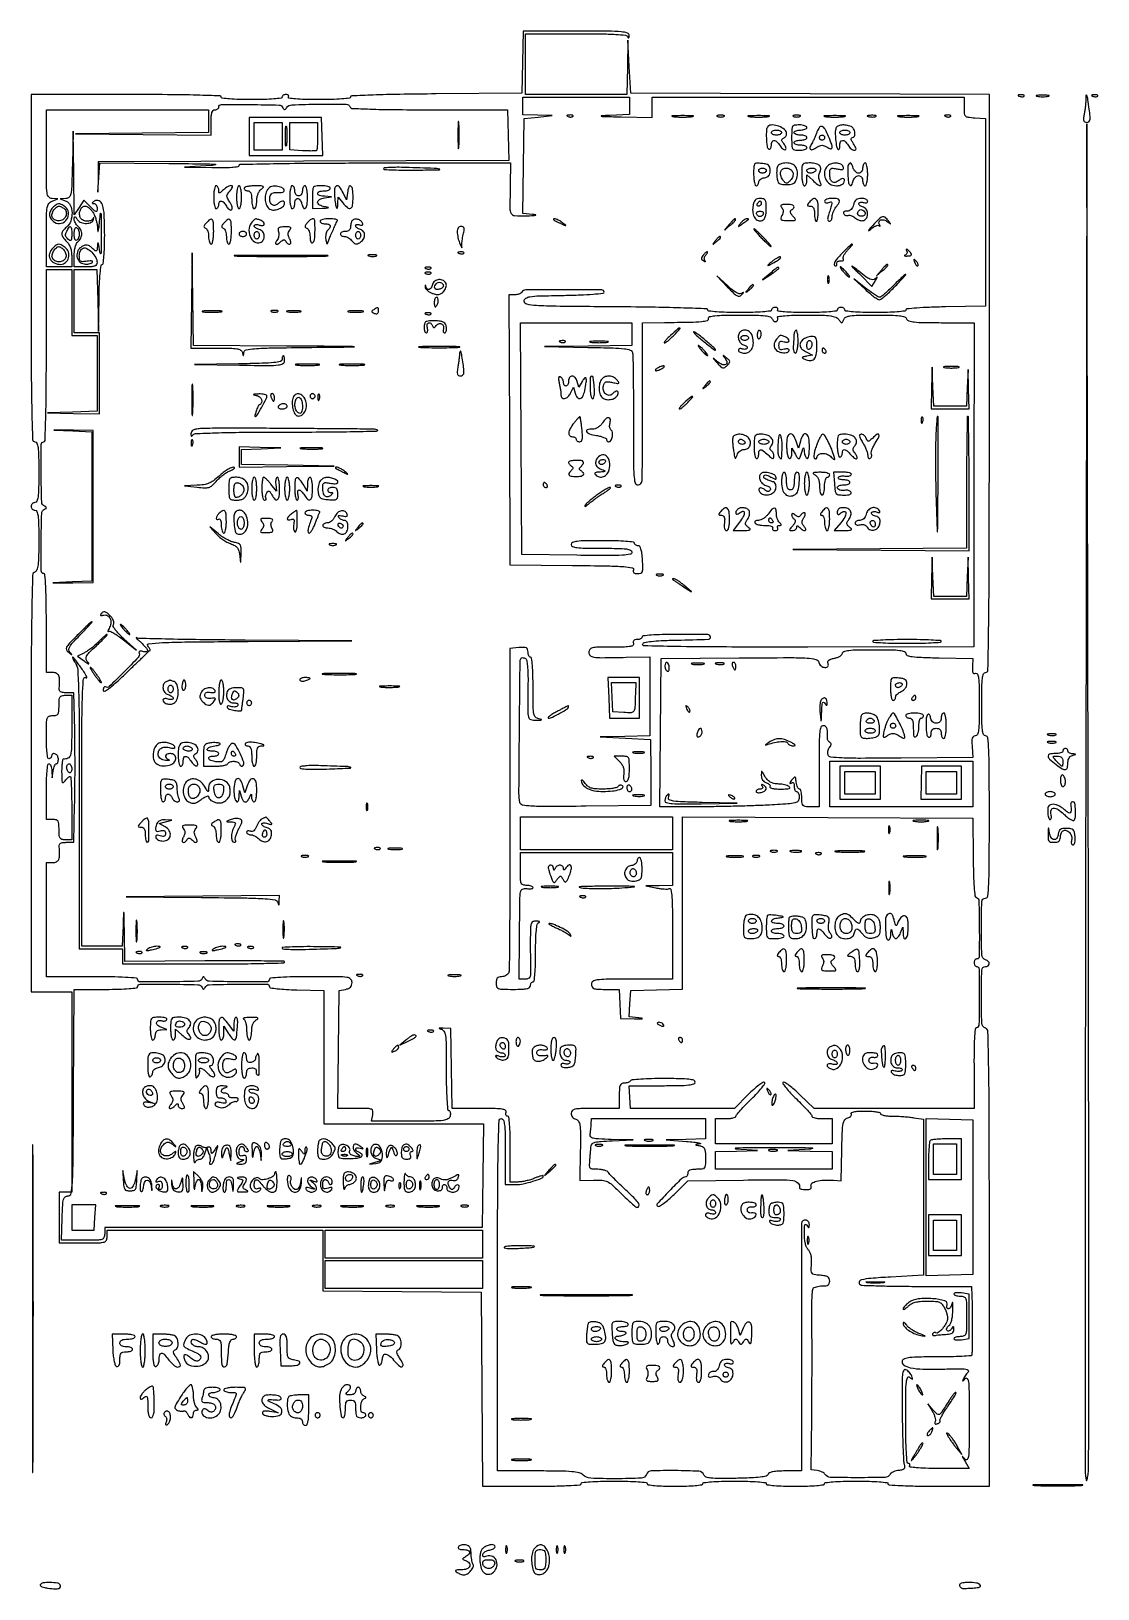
# Model space of a CAD drawing. Extents: x 29 to 450, y 25 to 639.
import ezdxf

# ---------------------------------------------------------------- set-up
doc = ezdxf.new("R2010")
doc.units = 0
doc.header["$MEASUREMENT"] = 0

msp = doc.modelspace()

# ---------------------------------------------------------------- linework, layer by layer
for points in [[(222.780779, 626.75), (222.5, 614.5), (188.75, 614.236698, 0.002114), (174.407665, 614.064156, 0.005191), (163.86796, 613.783321, 0.001383), (155.441996, 613.447913, 0.401805), (155, 612.986698, -0.3821), (154.617367, 612.559102, -0.008118), (151.567918, 612.269641, -0.013369), (147.596516, 612.064268, -0.006233), (142.440983, 612, -0.005462), (137.042119, 612.058974, -0.015427), (133.276419, 612.257603, -0.014869), (130.710476, 612.549537, -0.540264), (130.5, 613, 0.139169), (130.607943, 613.379648, 0.191142), (130.478525, 613.70625, 0.138808), (130.110654, 613.926733, 0.066118), (129.559017, 614, 0.062283), (128.962904, 613.925455, 0.080552), (128.457961, 613.70625, 0.097988), (128.120018, 613.381379, 0.153634), (128, 613, -0.379241), (127.613708, 612.563953, -0.00943), (124.75, 612.270833, -0.014311), (120.96574, 612.064309, -0.006475), (116, 612, -0.006475), (111.03426, 612.064309, -0.014311), (107.25, 612.270833, -0.00943), (104.386292, 612.563953, -0.379241), (104, 613, 0.404947), (103.539208, 613.475656, 0.00127), (94.375, 613.743333, 0.00484), (82.755801, 613.940656, 0.001825), (66.5, 614), (29, 614), (29, 545.5, 0.000564), (29.04436, 506.150183, 0.00491), (29.255474, 488.666667, 0.003539), (29.567506, 477.89947, 0.403694), (30.5, 477, -0.308488), (31.281981, 476.466794, -0.062466), (31.71875, 474.75, -0.027022), (31.946969, 471.510079, -0.004073), (32, 465, -0.004073), (31.946969, 458.489921, -0.027022), (31.71875, 455.25, -0.062466), (31.281981, 453.533206, -0.308488), (30.5, 453, 0.099038), (29.927543, 452.885486, 0.097945), (29.440625, 452.559375, 0.097945), (29.114514, 452.072457, 0.099038), (29, 451.5, 0.099038), (29.114514, 450.927543, 0.097945), (29.440625, 450.440625, 0.097945), (29.927543, 450.114514, 0.099038), (30.5, 450, -0.307467), (31.281167, 449.469481, -0.063124), (31.718469, 447.767831, -0.027252), (31.94687, 444.554988, -0.00412), (32, 438.106989, -0.00465), (31.941568, 431.82458, -0.025287), (31.706369, 428.429403, -0.04798), (31.274229, 426.456325, -0.227005), (30.5, 425.638374, 0.302838), (29.562547, 424.314841, 0.002527), (29.256287, 411.059951, 0.004038), (29.044789, 389.847408, 0.000473), (29, 342.531385), (29, 260), (37, 260), (45, 260), (45, 220.5), (45, 181), (42.5, 181), (40, 181), (40, 171), (40, 161), (49.5, 161, 0.003407), (55.798163, 161.042917, 0.060999), (57.8, 161.315789, 0.22271), (58.677754, 162.04852, 0.109671), (59, 163.5), (59, 166), (101.5, 166), (144, 166), (144, 154.014247), (144, 142.028493), (175.25, 141.764247), (206.5, 141.5), (206.761883, 103.25), (207.023765, 65), (226.511883, 65, 0.003715), (234.791272, 65.061509, 0.009103), (240.877971, 65.262828, 0.004195), (245.573343, 65.543276, 0.394421), (246, 66, -0.382355), (246.393988, 66.439891, -0.008303), (249.5, 66.730769, -0.0133), (253.591966, 66.93625, -0.005894), (259, 67, -0.005894), (264.408034, 66.93625, -0.0133), (268.5, 66.730769, -0.008303), (271.606012, 66.439891, -0.382355), (272, 66, 0.375539), (272.377449, 65.56833, 0.010792), (275, 65.272727, 0.015486), (278.476434, 65.064968, 0.007181), (283, 65, 0.007181), (287.523566, 65.064968, 0.015486), (291, 65.272727, 0.010792), (293.622551, 65.56833, 0.375539), (294, 66, -0.380863), (294.39027, 66.438029, -0.008841), (297.375, 66.73, -0.013787), (301.313127, 66.935981, -0.006171), (306.5, 67, -0.006171), (311.686873, 66.935981, -0.013787), (315.625, 66.73, -0.008841), (318.60973, 66.438029, -0.380863), (319, 66, 0.377473), (319.382029, 65.566068, 0.010078), (322.125, 65.271739, 0.014876), (325.755364, 65.064625, 0.00681), (330.5, 65, 0.00681), (335.244636, 65.064625, 0.014876), (338.875, 65.271739, 0.010078), (341.617971, 65.566068, 0.377473), (342, 66, -0.380863), (342.39027, 66.438029, -0.008841), (345.375, 66.73, -0.013787), (349.313127, 66.935981, -0.006171), (354.5, 67, -0.006171), (359.686873, 66.935981, -0.013787), (363.625, 66.73, -0.008841), (366.60973, 66.438029, -0.380863), (367, 66, 0.395015), (367.428413, 65.542341, 0.004008), (372.25, 65.2625, 0.008881), (378.493996, 65.061394, 0.003609), (387, 65), (407, 65), (407, 155.031385, 0.000432), (406.955394, 206.707657, 0.003707), (406.744236, 229.80975, 0.002146), (406.442042, 244.304099, 0.303661), (405.5, 245.638374, -0.299677), (404.038462, 247.676676, -0.009938), (403.830492, 258.139512, -0.009535), (404.029707, 268.584741, -0.403086), (405.5, 270, 0.139111), (406.542846, 270.295869, 0.260114), (406.95777, 271.039487, 0.2024), (406.572558, 271.952113, 0.101743), (405.5, 272.638374, -0.299677), (404.038462, 274.676676, -0.009938), (403.830492, 285.139512, -0.009535), (404.029707, 295.584741, -0.403086), (405.5, 297, 0.384021), (406.375571, 297.788801, 0.014334), (406.738281, 302.583333, 0.010431), (406.953608, 310.869884, 0.001279), (407, 329, 0.001279), (406.953608, 347.130116, 0.010431), (406.738281, 355.416667, 0.014334), (406.375571, 360.211199, 0.384021), (405.5, 361, -0.313079), (404.714283, 361.545446, -0.0595), (404.28, 363.333333, -0.025996), (404.052594, 366.699767, -0.003867), (404, 373.5, -0.003867), (404.052594, 380.300233, -0.025996), (404.28, 383.666667, -0.0595), (404.714283, 385.454554, -0.313079), (405.5, 386, 0.408819), (406.457286, 386.93978, 0.001324), (406.74671, 405.248882, 0.002958), (406.956341, 434.192966, 0.000332), (407, 499.993292), (407, 613.986585), (336.25, 614.243292), (265.5, 614.5), (264.945746, 625), (264.391492, 635.5), (264.195746, 624.75), (264, 614), (244, 614), (224, 614), (224, 626), (224, 638), (243.916667, 638, -0.002934), (253.725251, 637.942445, -0.012351), (259.608886, 637.727978, -0.01208), (263.484222, 637.396629, -0.27617), (264.337719, 636.75, 0.051902), (264.54862, 636.351958, 0.449116), (264.724694, 636.327933, 0.185333), (264.862835, 636.583427, 0.021021), (264.921053, 637.25, 0.340175), (264.224788, 638.244702, 0.055237), (261.753498, 638.730077, 0.019203), (256.733981, 638.956984, 0.001693), (244.030779, 639), (223.061558, 639)], [(265, 609.542064), (265, 606.084129), (257.25, 605.743308, 0.00451), (253.899948, 605.565695, 0.912963), (253.89611, 605.433168, 0.024881), (255.581537, 605.314775, 0.000988), (261.75, 605.201244), (274, 605), (274, 609), (274, 613), (335.5, 613), (397, 613), (397, 609.057498, 0.018984), (397.095573, 606.541176, 0.179252), (397.538998, 605.575998, 0.164393), (398.522585, 605.089259, 0.015359), (401.25, 604.807498), (405.5, 604.5), (405.5, 567.5), (405.5, 530.5), (389.75, 530.224607, 0.005057), (383.360701, 530.048231, 0.010372), (378.360732, 529.755621, 0.004821), (374.386928, 529.401649, 0.385654), (374, 528.974607, -0.381347), (373.628952, 528.558858, -0.008116), (370.671836, 528.270304, -0.013592), (366.860292, 528.064827, -0.006669), (362, 528, -0.006475), (357.03426, 528.064309, -0.014311), (353.25, 528.270833, -0.00943), (350.386292, 528.563953, -0.379241), (350, 529, 0.148195), (349.884432, 529.381354, 0.098894), (349.559375, 529.70625, 0.082425), (349.073457, 529.925306, 0.064853), (348.5, 530, 0.064853), (347.926543, 529.925306, 0.082425), (347.440625, 529.70625, 0.098894), (347.115568, 529.381354, 0.148195), (347, 529, -0.37944), (346.613224, 528.563712, -0.009358), (343.735246, 528.270731, -0.014248), (339.932823, 528.064274, -0.006438), (334.940983, 528, -0.005703), (329.763689, 528.059059, -0.016094), (326.151614, 528.257919, -0.0161), (323.707407, 528.551105, -0.537503), (323.5, 529, 0.139169), (323.607943, 529.379648, 0.191142), (323.478525, 529.70625, 0.138808), (323.110654, 529.926733, 0.066118), (322.559017, 530, 0.062283), (321.962904, 529.925455, 0.080552), (321.457961, 529.70625, 0.097988), (321.120018, 529.381379, 0.153634), (321, 529, -0.380863), (320.60973, 528.561971, -0.008841), (317.625, 528.27, -0.013787), (313.686873, 528.064019, -0.006171), (308.5, 528, -0.006261), (303.366699, 528.064283, -0.013449), (299.414474, 528.269751, -0.008219), (296.38271, 528.559483, -0.381859), (296, 528.987526, 0.402737), (295.554314, 529.4511, 0.001219), (286.506577, 529.78517, 0.004852), (275.198475, 530.065266, 0.001955), (259.75, 530.237526, -0.000784), (236.163241, 530.445275, -0.01299), (228.314059, 530.730746, -0.038931), (224.486809, 531.270697, -0.351718), (223.5, 532.5, -0.252462), (224.109254, 533.629719, -0.109975), (225.753174, 534.25328, -0.02934), (229.354548, 534.559463, -0.002167), (239.25, 534.775393, 0.005057), (245.639299, 534.951769, 0.010372), (250.639268, 535.244379, 0.004821), (254.613072, 535.598351, 0.385654), (255, 536.025393, 0.412178), (254.070004, 536.961878, 0.001934), (239.057704, 537.008208, 0.002249), (224.148154, 536.929496, 0.257325), (222.5, 536, -0.121471), (222.108264, 535.615971, -0.047941), (221.419912, 535.293676, -0.043786), (220.574965, 535.073808, -0.041759), (219.690983, 534.999749), (217.5, 534.999498), (217.638532, 481.749749), (217.777063, 428.5), (242.488733, 428.232312, -0.001658), (256.426673, 428.035109, -0.013725), (262.751405, 427.750867, -0.026215), (266.15696, 427.323713, -0.470783), (266.631586, 426.482312, 0.096515), (266.514622, 425.816795, 0.207895), (266.726584, 425.352681, 0.143237), (267.294729, 425.07971, 0.040708), (268.281385, 424.998637, 0.08648), (269.505121, 425.211115, 0.22825), (270.11304, 425.828668, 0.089875), (270.311687, 427.147867, 0.008094), (270.15745, 430.498637, 0.0143), (269.924453, 433.058108, 0.047185), (269.565576, 434.711968, 0.085057), (269.069264, 435.670701, 0.235041), (268.40745, 436, -0.06933), (267.869521, 436.074949, -0.085423), (267.413439, 436.29375, -0.100004), (267.108493, 436.618662, -0.139485), (267, 437, 0.380863), (266.60973, 437.438029, 0.008841), (263.625, 437.73, 0.013787), (259.686873, 437.935981, 0.006171), (254.5, 438, 0.003867), (247.699767, 437.947406, 0.025996), (244.333333, 437.72, 0.0595), (242.545446, 437.285717, 0.313079), (242, 436.5, 0.308488), (242.533206, 435.718019, 0.062466), (244.25, 435.28125, 0.027022), (247.489921, 435.053031, 0.004073), (254, 435, -0.003985), (260.579015, 434.947562, -0.027717), (263.788641, 434.718134, -0.066953), (265.465901, 434.271076, -0.302939), (266, 433.470448, -0.362261), (265.289114, 432.618033, -0.030801), (262.240729, 432.253582, -0.015689), (256.638993, 432.107725, -0.001877), (244.25, 432.220448), (222.5, 432.5), (222.239912, 478.25), (221.979825, 524), (243.989912, 524), (266, 524), (266, 519.5), (266, 515), (248.75, 514.775221), (231.5, 514.550442), (248.63942, 514.252082, -0.002481), (258.605822, 514.02911, -0.021864), (263.001231, 513.716282, -0.053553), (265.320193, 513.193393, -0.255009), (266.20742, 512.226861, -0.056598), (266.378379, 510.921181, -0.000938), (266.49013, 503.590079, -0.002414), (266.563025, 495.051517, -0.0016), (266.568, 485.250003, 0.001368), (266.56865, 469.859033, 0.015936), (266.777015, 463.847434, 0.0413), (267.234054, 460.80421, 0.347889), (268.25, 460.000003, 0.100667), (268.997692, 460.152079, 0.123413), (269.564841, 460.58046, 0.104896), (269.923529, 461.287835, 0.058108), (270.063217, 462.25, 0.006278), (270.08907, 463.914286, 0.000119), (270.112793, 472.578125, 0.00029), (270.132202, 482.686555, 0.000194), (270.143211, 494.25), (270.159988, 524), (278.829994, 524.076692, 0.00222), (288.981158, 524.211555, 0.019512), (293.466232, 524.466326, 0.0484), (295.744274, 524.910316, 0.38757), (296.25, 525.75, -0.402987), (296.648726, 526.373767, -0.033337), (298.732637, 526.729827, -0.021073), (302.27173, 526.943989, -0.004575), (308.393011, 527, -0.004221), (315.107978, 526.943312, -0.025722), (318.571005, 526.70636, -0.05279), (320.536838, 526.25595, -0.22196), (321.385948, 525.436618, 0.070617), (321.691865, 524.88637, 0.100766), (322.110262, 524.51827, 0.1238), (322.572428, 524.388204, 0.146423), (323.009249, 524.505716, 0.089778), (323.35625, 524.817914, 0.095278), (323.563005, 525.225858, 0.099789), (323.598331, 525.665463, 0.109141), (323.457295, 526.069098, -0.545314), (323.645436, 526.463703, -0.010981), (326.278448, 526.742401, -0.014392), (329.865827, 526.938869, -0.006482), (334.58074, 527, -0.004661), (341.078247, 526.939435, -0.028832), (344.406087, 526.685061, -0.060776), (346.371361, 526.17205, -0.140735), (347.568337, 525.25, 0.011806), (348.398405, 524.176919, 0.225928), (348.769958, 524, 0.289816), (349.083275, 524.198261, 0.018157), (349.535569, 525.25, -0.192475), (350.406933, 526.185113, -0.075364), (352.127726, 526.69849, -0.030801), (355.288451, 526.945225, -0.004081), (362, 527, -0.004709), (368.22061, 526.941418, -0.025485), (371.58858, 526.705973, -0.048379), (373.546728, 526.273364, -0.226317), (374.361626, 525.5, 0.233949), (375.211126, 524.716889, 0.043896), (377.346823, 524.289765, 0.023319), (381.035721, 524.056972, 0.004098), (387.986342, 524), (401.035454, 524), (400.932058, 460.063615), (400.828662, 396.127229), (335.325984, 396.048575, -0.000729), (301.195542, 396.057339, -0.004128), (283.008785, 396.238678, -0.001794), (270.755553, 396.506014, -0.503606), (270.243538, 397.234961, -0.269638), (270.957238, 397.86514, -0.020861), (273.579357, 398.274487, -0.017966), (277.57202, 398.58341, -0.005026), (283.831884, 398.779025, 0.002688), (296.178057, 399.107041, 0.448731), (296.948018, 400.03001, 0.36839), (295.909911, 400.934158, 0.002653), (283.5, 401, 0.00564), (277.870782, 400.936498, 0.012845), (273.625, 400.731481, 0.007812), (270.397471, 400.441643, 0.383731), (270, 400, -0.188615), (269.850649, 399.618169, -0.089007), (269.421719, 399.29375, -0.068824), (268.784754, 399.073741, -0.048824), (268.031385, 399, 0.051069), (267.183769, 398.9132, 0.155809), (266.68592, 398.632608, 0.195231), (266.507681, 398.163102, 0.086117), (266.638374, 397.5, -0.319656), (266.443884, 396.745794, -0.132161), (265.436408, 396.275376, -0.038578), (263.114295, 396.049596, -0.004952), (258.106989, 396, 0.00441), (252.568538, 395.951148, 0.049676), (250.388374, 395.695097, 0.167657), (249.39011, 395.085246, 0.174275), (249, 394, 0.203474), (249.546554, 392.712548, 0.159392), (250.925248, 392.04361, 0.036524), (254.085979, 391.845507, 0.00213), (263.75, 391.987402), (273, 392.16264), (273, 376.58132), (273, 361), (263.25, 360.806334), (253.5, 360.612667), (263.420533, 360.056334), (273.341065, 359.5), (273.420533, 346.5), (273.5, 333.5), (247.870982, 333.233363, -0.001363), (232.224688, 333.113229, -0.015625), (226.06745, 333.275164, -0.038755), (222.871763, 333.709258, -0.290216), (221.831132, 334.733363, -0.058819), (221.429173, 338.340134, -0.000603), (221.626717, 363.93121, -0.000207), (221.875457, 390.568108, -0.196379), (222.339281, 391.672614, -0.150659), (222.624164, 391.823227, -0.072074), (223.04189, 391.841351, -0.061478), (223.52138, 391.732444, -0.051905), (223.990176, 391.506072, -0.212692), (224.478634, 390.78915, -0.019381), (224.7879, 388.597559, -0.01972), (224.974256, 385.595503, -0.008935), (224.992736, 381.655936, 0.001682), (224.88791, 370.977691, 0.056844), (225.159275, 368.453946, 0.267464), (226.110722, 367.418969, 0.08687), (228.25, 367.136182, 0.004641), (229.826388, 367.216901, 0.114822), (230.24151, 367.340365, 0.674817), (230.22149, 367.48867, 0.014773), (229.25, 367.705733, -0.154417), (227.977112, 368.395657, -0.147986), (227.306229, 369.703877, -0.042079), (227.045124, 372.41811, -0.002949), (227, 380.069551, 0.00652), (226.935649, 385.004533, 0.014387), (226.729045, 388.767388, 0.009517), (226.435761, 391.614283, 0.379004), (226, 392, -0.195757), (225.618013, 392.155513, -0.086637), (225.29375, 392.605232, -0.066528), (225.073606, 393.271772, -0.046568), (225, 394.060365, 0.075592), (224.837824, 395.126943, 0.206867), (224.351474, 395.693035, 0.117213), (223.383499, 395.909169, 0.018113), (221.405195, 395.810365), (217.81039, 395.5), (217.883894, 332.276278, -0.000869), (217.869861, 307.928547, -0.001399), (217.763761, 287.176181, -0.000219), (217.610201, 268.782619, -0.089644), (217.37171, 267.526278, -0.109772), (216.984968, 266.942468, -0.066288), (216.313871, 266.448344, -0.061474), (215.475186, 266.113854, -0.064264), (214.593011, 266, 0.061463), (213.530922, 265.868947, 0.152459), (212.869301, 265.465004, 0.135967), (212.509851, 264.720508, 0.044912), (212.4, 263.5, 0.081018), (212.635372, 262.056942, 0.227593), (213.33, 261.341912, 0.082377), (214.859254, 261.051095, 0.005885), (219.2, 261, 0.008818), (222.69762, 261.061687, 0.045492), (224.616667, 261.305147, 0.105393), (225.630329, 261.766507, 0.23775), (226, 262.5, -0.064853), (226.074694, 263.073457, -0.082425), (226.29375, 263.559375, -0.098894), (226.618646, 263.884432, -0.148195), (227, 264, 0.377162), (227.433566, 264.381288, 0.010192), (227.728102, 267.104167, 0.014974), (227.93532, 270.708878, 0.006869), (228, 275.416667, -0.005909), (228.063786, 280.813495, -0.020212), (228.288417, 284.315502, -0.025043), (228.646753, 286.615599, -0.250725), (229.25, 287.337719, 0.134342), (229.507991, 287.534095, 0.451325), (229.471875, 287.717133, 0.102704), (229.046513, 287.859693, 0.020908), (228.25, 287.921053, 0.092619), (227.006006, 287.733501, 0.214797), (226.335121, 287.099024, 0.085798), (226.025307, 285.706657, 0.008381), (225.9181, 282.25, 0.003213), (225.897639, 279.632421, 0.001885), (225.905095, 276.5, 0.001885), (225.936174, 273.367588, 0.003212), (225.988835, 270.75, -0.007848), (226.027113, 267.219771, -0.089165), (225.774562, 265.852972, -0.223391), (225.119537, 265.216981, -0.08296), (223.820735, 264.99998), (221.5, 264.999959), (221.643498, 281.24998, -0.000754), (221.798963, 296.286613, -0.033404), (222.045719, 299.418305, -0.248607), (222.868624, 300.540449, -0.161276), (224.5, 300.755249, 0.031701), (225.458177, 300.634359, 0.053628), (226.265625, 300.670744, 0.076393), (226.816555, 300.843992, 0.285831), (227, 301.138672, 0.249889), (226.823693, 301.469414, 0.064968), (226.265625, 301.746985, 0.050289), (225.457653, 301.937276, 0.032714), (224.5, 302, -0.077921), (223.059174, 302.225912, -0.226921), (222.346154, 302.9, -0.085635), (222.052512, 304.376461, -0.006367), (222, 308.5), (222, 315), (252, 315), (282, 315), (282, 308.5), (282, 302), (276.75, 301.885001), (271.5, 301.770002), (275.480712, 301.004918, 0.016103), (277.097792, 300.747803, 0.018145), (278.664943, 300.607655, 0.017668), (279.99715, 300.584242, 0.087383), (280.730712, 300.726906, -0.47596), (281.395024, 300.344731, -0.022095), (281.7392, 297.393467, -0.015177), (281.948081, 292.370475, -0.002802), (282, 283.106989), (282, 265), (266, 265, 0.002045), (255.863351, 264.958547, 0.029052), (252.25, 264.71875, 0.112672), (250.611831, 264.123087, 0.254715), (250, 263, 0.11765), (250.25135, 261.946578, 0.189894), (250.931262, 261.341742, 0.07814), (252.343, 261.061815, 0.009946), (255.450096, 261), (260.900192, 261), (261.200096, 255.25), (261.5, 249.5), (267, 249.387704, 0.002678), (269.314926, 249.352843, 0.048033), (270.054786, 249.416846, 0.84626), (270.053073, 249.523062, 0.009622), (268.699937, 249.701054), (264.899875, 250.1267), (265.199937, 255.31335), (265.5, 260.5), (275.75, 260.784983), (286, 261.069966), (286, 295.043173), (286, 329.016379), (343.25, 328.75819), (400.5, 328.5), (400.614804, 313.045065, 0.00448), (400.729425, 306.0512, 0.01336), (400.978619, 301.269327, 0.010683), (401.319293, 297.879079, 0.289593), (401.864804, 297.211732, -0.316488), (402.87466, 295.844056, -0.004352), (403.030713, 284.922644, -0.004165), (403.00068, 273.989655, -0.410973), (402, 273, 0.148195), (401.618646, 272.884432, 0.098894), (401.29375, 272.559375, 0.082425), (401.074694, 272.073457, 0.064853), (401, 271.5, 0.064853), (401.074694, 270.926543, 0.082425), (401.29375, 270.440625, 0.098894), (401.618646, 270.115568, 0.148195), (402, 270, -0.410662), (402.975747, 269.036026, -0.003932), (403.022593, 258.079971, -0.004108), (402.893403, 247.136065, -0.317305), (401.913187, 245.804396, 0.296493), (401.403843, 245.164879, 0.008991), (401.126335, 241.619705, 0.012486), (400.954151, 236.725404, 0.004433), (400.94483, 229.721062), (401.063285, 214), (369.466127, 214), (337.868969, 214), (332.248476, 219.444057, 0.013159), (330.024608, 221.487474, 0.020544), (327.99576, 223.113869, 0.015798), (326.292853, 224.286559, 0.288919), (325.663752, 224.292187, 0.428525), (325.558322, 223.791444, 0.017058), (326.789397, 222.125159, 0.020926), (328.560184, 220.074384, 0.012078), (330.84976, 217.751905, -0.007087), (333.206512, 215.408537, -0.010578), (335.193367, 213.288221, -0.005894), (336.792652, 211.464673, -0.178919), (337, 210.903776, 0.308537), (337.239344, 210.55283, 0.037893), (338.175, 210.265484, 0.03427), (339.466905, 210.06534, 0.0213), (341, 210), (345, 210), (345, 205), (345, 200), (322, 200), (299, 200), (299, 205), (299, 210), (303, 210, 0.0213), (304.533095, 210.06534, 0.03427), (305.825, 210.265484, 0.037893), (306.760656, 210.55283, 0.308537), (307, 210.903776, -0.178919), (307.207348, 211.464673, -0.005894), (308.806633, 213.288221, -0.010578), (310.793488, 215.408537, -0.007087), (313.15024, 217.751905, 0.012584), (315.43694, 220.076161, 0.021825), (317.198822, 222.132441, 0.018446), (318.408314, 223.798573, 0.425227), (318.296141, 224.316975, 0.290405), (317.651676, 224.309442, 0.017691), (316.001781, 223.15057, 0.021926), (314.036576, 221.523478, 0.014048), (311.895901, 219.474592), (306.5, 214.011495), (285.936861, 214.005747), (265.373723, 214), (265.140785, 218.5), (264.907846, 223), (277.953923, 223, 0.003994), (284.774884, 223.054493, 0.022571), (288.405813, 223.276662, 0.04205), (290.454667, 223.671324, 0.33596), (291, 224.391322, 0.331754), (290.465692, 225.10797, 0.044337), (288.501273, 225.507951, 0.023492), (285.013139, 225.735967, 0.004226), (278.502632, 225.800089, 0.006805), (273.672036, 225.741091, 0.010582), (269.511382, 225.54546, 0.005094), (266.032939, 225.272418, 0.236439), (265.443615, 224.908767, -0.119344), (265.090705, 224.559886, -0.048482), (264.476787, 224.26695, -0.04434), (263.725139, 224.067239, -0.042795), (262.940983, 224, 0.11843), (261.936886, 223.758786, 0.18429), (261.347049, 223.105996, 0.080982), (261.065331, 221.775637, 0.011767), (261, 219), (261, 214), (251.5, 214, 0.004392), (245.845545, 213.950335, 0.044566), (243.511038, 213.700438, 0.146295), (242.422906, 213.125285, 0.201156), (242, 212.116631, 0.093163), (242.142243, 211.359847, 0.075151), (242.555171, 210.641322, 0.074264), (243.16781, 210.069536, 0.086939), (243.889944, 209.739031, -0.19339), (244.916458, 208.978185, -0.102819), (245.461422, 207.466382, -0.034734), (245.674148, 204.501082, -0.003501), (245.639944, 197.415003), (245.5, 185.585207), (250.888018, 185.74208, -0.023862), (254.294767, 185.678679, -0.096898), (256.290102, 185.148911, -0.072511), (258.217964, 183.837115, -0.00979), (261.769191, 180.449476, 0.005965), (263.92516, 178.361092, 0.009028), (265.854991, 176.600784, 0.004453), (267.518283, 175.163801, 0.177743), (267.964506, 175, 0.291988), (268.749651, 175.50124, 0.255983), (268.683808, 176.485912, 0.054615), (267.127795, 178.42157, 0.00874), (263.628456, 181.795123, -0.004078), (261.222939, 184.071284, -0.005348), (259.065325, 186.19138, -0.00398), (257.293994, 187.998085, -0.049644), (256.70031, 188.75, 0.137148), (256.161389, 189.231382, 0.041951), (255.134382, 189.632812, 0.038464), (253.855712, 189.907853, 0.033758), (252.492461, 190, -0.021075), (250.368094, 190.089583, -0.202151), (249.583081, 190.501483, -0.179419), (249.278934, 191.379137, -0.016024), (249.405923, 193.75, 0.000243), (249.539047, 195.311089, 0.00023), (249.673084, 196.90062, 0.000228), (249.790398, 198.307217, 0.000809), (249.863772, 199.209558, -0.209618), (250.341515, 200.099289, -0.106759), (251.505347, 200.664446, -0.042977), (253.753492, 201.012151, -0.006684), (258.25, 201.256012), (266.5, 201.592909), (257.838484, 201.796455, -0.005083), (252.842983, 201.964671, -0.04669), (250.695517, 202.261031, -0.158546), (249.758012, 202.829293, -0.229017), (249.511973, 203.75, 0.01456), (249.646014, 204.580471, 0.007097), (249.771045, 205.646875, 0.007033), (249.869833, 206.760807, 0.010099), (249.923489, 207.75), (250, 210), (272.5, 210), (295, 210), (295, 206), (295, 202), (287.25, 201.81662), (279.5, 201.633241), (287.5, 201, -0.005886), (290.416775, 200.73454, -0.017252), (292.415625, 200.458902, -0.087558), (293.037381, 200.234614, -0.719047), (293, 200.047198, 0.001639), (291.295768, 199.823674, 0.286613), (291.160761, 199.711804, 0.450276), (291.229004, 199.594144, 0.002192), (292.75, 199.294267, -0.079084), (293.931077, 198.865659, -0.159215), (294.598584, 198.14779, -0.092288), (294.919986, 196.885008, -0.016295), (295, 194.430449, -0.012458), (294.928674, 191.568222, -0.15594), (294.552503, 190.566461, -0.204542), (293.705118, 190.104992, -0.023793), (291.5, 190, 0.025511), (289.895967, 189.918107, 0.075863), (288.833333, 189.642857, 0.129352), (288.226074, 189.169448, 0.164293), (288, 188.5, -0.047968), (287.944707, 187.924973, -0.0672), (287.779688, 187.436713, -0.08648), (287.536486, 187.105008, -0.189174), (287.25, 186.986682, 0.191432), (285.516689, 186.261924, 0.008017), (280.720308, 181.417693, 0.006272), (276.011875, 176.382323, 0.469723), (276.148072, 175.408486, 0.284162), (276.817829, 175.408589, 0.01891), (278.484516, 176.528622, 0.02276), (280.472209, 178.11969, 0.014677), (282.631288, 180.130619), (288.067233, 185.5), (310.033617, 185.768794, -0.002102), (324.673687, 185.886372, -0.034933), (329.530523, 185.565299, -0.163753), (331.524217, 184.576352, -0.240032), (332.118421, 182.75, 0.306404), (332.253491, 182.461629, 0.061424), (332.800589, 182.220313, 0.045911), (333.616249, 182.054152, 0.027308), (334.606989, 182, 0.030504), (335.810246, 182.073478, 0.125393), (336.485376, 182.336472, 0.219468), (336.746832, 182.795492, 0.113506), (336.652487, 183.463222, -0.350564), (336.985692, 184.510826, -0.085832), (338.760931, 185.297755, -0.051368), (341.71479, 185.724155, -0.025564), (345.5, 185.684787), (348.5, 185.5), (348.779906, 197.641189, -0.003371), (349.001154, 205.065344, -0.036698), (349.329143, 208.037816, -0.112282), (349.975085, 209.536742, -0.172816), (351.130521, 210.323881, 0.055394), (351.874814, 210.609532, 0.093686), (352.399193, 211.019839, 0.134215), (352.625009, 211.483544, 0.187118), (352.541599, 211.932692, -0.423784), (352.658799, 212.395339, -0.081644), (353.561591, 212.733179, -0.037653), (355.284533, 212.940731, -0.011154), (357.940983, 213, -0.015216), (360.283285, 212.928701, -0.025683), (362.235246, 212.708739, -0.023815), (363.695432, 212.395695, -0.340288), (364, 212, 0.316229), (364.27394, 211.610179, 0.034005), (365.395312, 211.290517, 0.032032), (366.92935, 211.065457, 0.019831), (368.75, 210.988994, -0.010606), (370.842282, 210.939756, -0.007335), (373.20625, 210.799145, -0.0074), (375.475179, 210.596949, -0.015033), (377.25, 210.358152), (381, 209.738315), (381, 178.980697), (381, 148.223078), (368, 147.5, 0.005821), (360.242111, 146.97783, 0.041317), (356.522482, 146.372078, 0.258416), (355.613557, 145.525684, 0.346009), (355.98593, 144.508696, 0.130301), (356.80349, 144.260773, 0.001276), (363.002001, 144.057767, 0.0041), (370.168536, 143.900171, 0.002633), (378.48593, 143.829286), (400, 143.759215), (400.103508, 140.129608, -0.00646), (400.169735, 135.881716, -0.000986), (400.17564, 127.412532, -0.000407), (400.156803, 118.395903, -0.023772), (400.073716, 116.75, -0.366503), (399.761399, 116.447021, -0.002997), (396.087457, 116.220313, -0.008661), (391.747432, 116.053952, -0.005248), (386.606989, 116, 0.003874), (379.37714, 115.943983, 0.023416), (375.634318, 115.710429, 0.045942), (373.494249, 115.27447, 0.231931), (372.626089, 114.467987, 0.349343), (373.138823, 112.843719, 0.098116), (375.767699, 111.740788, 0.044693), (380.776586, 111.175874, 0.012584), (388.647153, 111.193083, -0.003089), (395.138036, 111.330552, -0.033634), (397.748504, 111.194042, -0.193999), (398.592372, 110.730043, -0.362581), (398.584455, 110, 0.017508), (398.041214, 109.316432, 0.011749), (397.466942, 108.5, 0.011841), (396.947538, 107.682157, 0.022812), (396.577947, 107, 0.052896), (396.429631, 106.58757, 0.644517), (396.527433, 106.510832, 0.091412), (396.848428, 106.761011, 0.011264), (397.425843, 107.44113, -0.454229), (398.222567, 107.47037, -0.165569), (398.75513, 106.298613, -0.022919), (398.963305, 102.344437, -0.001692), (399, 91.5, -0.001651), (398.963853, 80.553187, -0.023447), (398.754692, 76.646615, -0.176114), (398.209593, 75.515369, -0.438461), (397.394509, 75.55887, 0.00196), (396.400933, 76.750618, 0.710594), (396.325445, 76.721886, 0.126267), (396.39252, 76.488362, 0.00094), (397.417562, 74.75), (399.046106, 72), (386.964036, 72, -0.005692), (381.776526, 72.059055, -0.016062), (378.157368, 72.257904, -0.01604), (375.707555, 72.551031, -0.537636), (375.5, 73, 0.082592), (375.656512, 73.3821, 0.161196), (375.6254, 73.70625, 0.182303), (375.413961, 73.921712, 0.108972), (375.059017, 74, -0.38873), (374.557536, 74.459284, -0.006941), (374.265024, 78.410095, -0.011128), (374.060499, 83.822826, -0.003878), (374, 91.622445, -0.00202), (374.041504, 101.897158, -0.02119), (374.253674, 106.098916, -0.088463), (374.724755, 107.805741, -0.488543), (375.522892, 107.981001, 0.00889), (376.384211, 107.29166, 0.278856), (376.643784, 107.262132, 0.38149), (376.732804, 107.466241, 0.012196), (376.405243, 108.386337, 0.05679), (376.038653, 109.090722, 0.035041), (375.462872, 109.82746, 0.034821), (374.782258, 110.484472, 0.051732), (374.096655, 110.948272, 0.425487), (373.2018, 110.658494, 0.091877), (372.717324, 108.906727, 0.022393), (372.542825, 104.734713, 0.001856), (372.615415, 93.882567, 0.002792), (372.728014, 86.839509, 0.003892), (372.913, 80.53942, 0.002393), (373.135076, 75.245367, 0.04984), (373.366147, 73.67729, -0.046156), (373.551256, 72.482108, -0.194867), (373.325282, 71.808118, -0.165139), (372.661982, 71.414956, -0.031301), (371.251151, 71.208714, 0.042799), (370.171101, 71.025406, 0.04306), (369.140328, 70.661093, 0.046676), (368.302752, 70.182546, 0.112527), (367.82726, 69.655815, -0.264649), (365.891373, 68.487069, -0.006429), (355.058447, 68.347742, -0.006575), (344.242192, 68.489945, -0.252374), (342.209473, 69.655742, 0.101371), (341.770889, 70.119315, 0.040078), (341.010518, 70.565775, 0.037577), (340.085686, 70.930554, 0.038512), (339.124206, 71.149185), (336.748412, 71.5), (336.909322, 92, 0.000252), (337.024314, 107.653212, 0.001499), (337.055723, 115.822073, 0.002186), (337.031722, 122.629418, 0.000943), (336.942948, 131.703013, -0.00601), (336.944346, 135.688146, -0.008633), (337.048939, 139.216443, -0.005176), (337.217917, 142.164661, -0.122094), (337.47096, 142.953013, -0.142638), (337.918236, 143.356405, -0.041668), (338.79187, 143.692448, -0.038173), (339.885778, 143.922869, -0.032836), (341.059017, 144, 0.03217), (342.505273, 144.093149, 0.114092), (343.370936, 144.41488, 0.162136), (343.837916, 145.008832, 0.086417), (344, 145.939635, 0.104947), (343.796162, 146.900086, 0.153802), (343.228511, 147.54279, 0.092346), (342.149621, 147.946358, 0.022725), (340.264375, 148.189635, -0.01928), (337.891445, 148.479244, -0.18989), (337.04186, 148.983113, -0.170156), (336.714974, 149.959411, -0.014839), (336.830884, 152.612062, 0.027328), (336.866323, 154.506761, 0.045818), (336.663962, 156.085153, 0.055834), (336.230354, 157.348449, 0.086014), (335.566509, 158.290633, -0.093374), (334.903211, 159.261862, -0.043718), (334.414367, 160.709786, -0.036641), (334.110197, 162.536804, -0.023729), (334.015313, 164.678571, -0.00936), (334.064817, 166.939114, -0.061978), (334.249304, 168.05108, -0.368225), (334.578986, 168.265643, -0.22057), (335, 168, 0.011213), (335.563444, 167.169589, 0.309569), (335.798096, 167.083458, 0.327416), (335.952739, 167.271084, 0.011938), (335.984687, 168.25, 0.182898), (335.569963, 169.375481, 0.175365), (334.505869, 169.968947, 0.205055), (333.430792, 169.702492, 0.21753), (332.916666, 168.75, 0.016161), (332.882586, 167.755364, 0.000041), (332.856568, 153.69375, 0.000259), (332.836729, 137.837167, 0.000161), (332.8291, 119.25), (332.824867, 71), (326.519423, 71, 0.012905), (323.633538, 70.925504, 0.03553), (321.614509, 70.676627, 0.05218), (320.285301, 70.268449, 0.203278), (319.700774, 69.662613, -0.246343), (318.938187, 68.991988, -0.028736), (316.631371, 68.570321, -0.020828), (312.992317, 68.272383, -0.005334), (307.086857, 68.09888, -0.004155), (300.451557, 68.029912, -0.026756), (297.103983, 68.202177, -0.05769), (295.225371, 68.622596, -0.220727), (294.386083, 69.436268, 0.296008), (292.426812, 70.861224, 0.01141), (283.03124, 71.146999, 0.011364), (273.63097, 71.004668, 0.300189), (271.680027, 69.608548, -0.298106), (269.721716, 68.195797, -0.009912), (259.668355, 67.937447, -0.012057), (249.739018, 68.118623, -0.187927), (246.681004, 69.461853, 0.143899), (245.20803, 70.265704, 0.03166), (242.32857, 70.702147, 0.018285), (237.625156, 70.940152, 0.003498), (229.071429, 71), (213, 71), (213, 140.5, -0.000555), (213.044335, 180.43122, -0.00484), (213.255396, 198.166667, -0.003442), (213.566659, 209.099082, -0.403898), (214.5, 210, -0.317386), (215.289342, 209.442821, -0.056711), (215.721154, 207.583333, -0.025044), (215.947808, 204.090431, -0.00368), (216, 197), (216, 184), (220.032119, 184, 0.049332), (223.140831, 184.307469, 0.025821), (226.91361, 185.266, 0.017587), (230.365028, 186.469837, 0.309343), (231, 187.397947, 0.473086), (230.840913, 187.528453, 0.017592), (229.98131, 187.325436, 0.020624), (228.862394, 186.969052, 0.011548), (227.532119, 186.448973, -0.025885), (225.982883, 185.893935, -0.018234), (224.192243, 185.425636, -0.018459), (222.44185, 185.102742, -0.036392), (221.032119, 185), (218, 185), (218, 198, 0.005235), (217.938738, 203.850876, 0.016003), (217.728712, 207.814108, 0.014532), (217.415759, 210.547161, 0.372903), (216.893011, 211, -0.158089), (216.519085, 211.121257, -0.151946), (216.280284, 211.440625, -0.112257), (216.22328, 211.926101, -0.06502), (216.361626, 212.5, 0.35769), (216.106886, 213.267136, 0.105257), (214.855256, 213.728882, 0.031953), (212.06953, 213.951654, 0.003979), (205.994008, 214), (195.050786, 214), (194.775393, 229.75), (194.5, 245.5), (191.5, 245.65863, 0.00642), (190.352791, 245.704528, 0.089761), (189.945873, 245.642239, 0.726244), (189.947677, 245.532173, 0.020993), (190.619643, 245.356162, -0.199342), (191.823116, 244.519101, -0.110312), (192.446637, 242.809939, -0.030584), (192.692115, 239.253992, -0.002138), (192.727145, 229.245031, 0.004784), (192.785857, 222.567007, 0.011397), (192.989998, 217.609053, 0.006755), (193.282398, 213.84146, 0.29789), (193.751344, 213.249552, -0.172485), (194.108695, 212.970281, -0.085411), (194.333307, 212.432165, -0.068584), (194.395791, 211.724431, -0.051767), (194.277211, 210.952053, -0.211883), (193.405953, 209.859912, -0.089378), (191.574905, 209.290383, -0.028376), (187.906837, 209.045972, -0.002449), (178.522041, 209), (163.277344, 209), (163.755249, 211.5, 0.076638), (163.8082, 212.974086, 0.28066), (163.256109, 213.679149, 0.085429), (161.802922, 213.956817, 0.004589), (157.098147, 214), (149.963139, 214), (150.23157, 237.240714), (150.5, 260.481428), (153, 260.990714, 0.054762), (154.13388, 261.354402, 0.100154), (154.921494, 261.916019, 0.108088), (155.391527, 262.706634, 0.071563), (155.579401, 263.75, 0.219439), (155.040737, 265.035675, 0.152267), (153.593251, 265.716769, 0.032681), (150.198769, 265.962443, 0.001728), (139.329401, 266, 0.004532), (132.448195, 265.937621, 0.010759), (127.33235, 265.73469, 0.005693), (123.413636, 265.449897, 0.389839), (123, 265, -0.411992), (121.946843, 263.93882, -0.004356), (110.566089, 263.951604, -0.004746), (99.225166, 264.170815, -0.283593), (97.583333, 265.25, 0.029131), (97.255505, 265.85747, 0.260055), (97, 266, 0.260055), (96.744495, 265.85747, 0.029131), (96.416667, 265.25, -0.283593), (94.774834, 264.170815, -0.004746), (83.433911, 263.951604, -0.004356), (72.053157, 263.93882, -0.411992), (71, 265, 0.392481), (70.578962, 265.453756, 0.004817), (66.25, 265.736111, 0.009815), (60.620637, 265.938119, 0.00406), (53, 266), (35, 266), (35, 288.5), (35, 311), (37.5, 311, 0.112166), (39.014873, 311.344165, 0.186183), (39.901804, 312.285124, 0.101143), (40.238225, 314.071969, 0.021471), (40.052296, 317.25, -0.10393), (40.139958, 318.075907, -0.176353), (40.562187, 318.617729, -0.111003), (41.407505, 318.915422, -0.029385), (42.845425, 319), (45.816566, 319), (46.158283, 333.75, 0.003553), (46.266108, 340.46468, 0.002086), (46.304512, 348.5, 0.002086), (46.275883, 356.535323, 0.003553), (46.176226, 363.25), (45.852452, 378), (42.863368, 378, -0.029045), (41.414427, 378.084241, -0.110618), (40.56467, 378.381477, -0.176733), (40.140637, 378.923219, -0.104285), (40.052296, 379.75, 0.021471), (40.238225, 382.928031, 0.101143), (39.901804, 384.714876, 0.186183), (39.014873, 385.655835, 0.112166), (37.5, 386), (35, 386), (35, 405.5, 0.003712), (34.938494, 413.78465, 0.009098), (34.737179, 419.875, 0.00419), (34.456747, 424.573301, 0.394435), (34, 425, -0.411992), (32.93882, 426.053157, -0.004356), (32.951604, 437.433911, -0.004746), (33.170815, 448.774834, -0.283593), (34.25, 450.416667, 0.029131), (34.85747, 450.744495, 0.260055), (35, 451, 0.260055), (34.85747, 451.255505, 0.029131), (34.25, 451.583333, -0.283593), (33.170815, 453.225166, -0.004746), (32.951604, 464.566089, -0.004356), (32.93882, 475.946843, -0.411992), (34, 477, 0.403851), (34.473392, 477.456874, 0.001526), (34.742647, 485.75, 0.005325), (34.940414, 496.294378, 0.002026), (35, 511), (35, 545), (40, 545), (45, 545), (45, 532), (45, 519), (50, 519), (55, 519), (55, 504.036212), (55, 489.072424), (45.25, 488.745502), (35.5, 488.41858), (45.75, 488.20929), (56, 488), (56, 504), (56, 520), (51, 520), (46, 520), (46, 532.5), (46, 545), (50.469221, 545), (54.938442, 545), (55.252999, 532.75), (55.567556, 520.5), (55.783778, 533.75, -0.005969), (55.937666, 539.194982, -0.012836), (56.21393, 543.383445, -0.007521), (56.559077, 546.609686, -0.379025), (57, 547, 0.377735), (57.434243, 547.382656, 0.009982), (57.728395, 550.142857, 0.014793), (57.935422, 553.795208, 0.00676), (58, 558.571429, 0.011292), (57.82373, 566.375732, 0.06306), (57.112683, 570.490375, 0.209848), (55.782914, 572.035071, 0.258189), (53.912179, 571.924562, 0.018187), (53.286357, 571.495758, 0.191595), (53.126036, 571.237242, 0.40851), (53.241277, 571.068481, 0.045975), (53.75, 571.015313, -0.153195), (54.226794, 570.859276, -0.09656), (54.632812, 570.43035, -0.079605), (54.906823, 569.793948, -0.062004), (55, 569.045455, -0.043912), (54.910237, 568.025362, -0.433457), (54.587263, 567.815034, -0.130209), (53.993314, 568.139316, -0.006672), (52.409303, 569.681606), (49.818605, 572.272304), (47.915892, 569.386152), (46.013178, 566.5), (45.788218, 583), (45.563258, 599.5), (45.252604, 586.25, -0.002499), (45.009323, 577.697958, -0.038638), (44.684632, 574.776222, -0.153575), (43.984623, 573.472274, -0.188385), (42.720975, 572.936614), (40.5, 572.873227), (42.75, 571.968838, -0.196255), (44.451623, 570.319582, -0.097564), (45.115074, 567.337708, -0.089708), (44.609992, 564.095076, -0.133087), (43, 561.732028, 0.046815), (41.548777, 560.232823, 0.170518), (41.116251, 559.001431, 0.158609), (41.535418, 557.713285, 0.039071), (43, 556, -0.062946), (43.873608, 554.873608, -0.053099), (44.5, 553.5, -0.047331), (44.875501, 551.875501, -0.033154), (45, 550), (45, 546), (40, 546), (35, 546), (35, 558.532224, -0.003019), (35.047979, 566.47804, -0.038478), (35.312926, 569.447272, -0.120276), (35.975593, 570.991691, -0.136817), (37.25, 571.968838), (39.5, 572.873227), (37.25, 572.936614, -0.222509), (35.956825, 573.587086, -0.135687), (35.283048, 575.193513, -0.030244), (35.037699, 578.853066, -0.001618), (35, 590.5), (35, 608), (67, 608), (99, 608), (99, 603.516603), (99, 599.033207), (72.75, 598.749268), (46.5, 598.465329), (73.25, 598.232665), (100, 598), (100, 603, -0.014068), (100.069243, 605.460489, -0.058865), (100.325, 606.916667, -0.122766), (100.79299, 607.704941, -0.200296), (101.5, 608, 0.064853), (102.073457, 608.074694, 0.082425), (102.559375, 608.29375, 0.098894), (102.884432, 608.618646, 0.148195), (103, 609, -0.411986), (104.054334, 610.062389, -0.004369), (115.431493, 610.049563, -0.004665), (126.782765, 609.831649, -0.297544), (128.340536, 608.75, 0.04751), (128.638415, 608.178401, 0.266235), (128.93358, 608.026593, 0.20198), (129.277188, 608.190021, 0.028773), (129.773074, 608.815026, -0.234471), (131.869487, 609.952132, -0.006469), (142.526255, 610.201919, -0.005657), (153.27959, 610.193149, -0.319478), (154.807389, 609.077833, 0.310316), (155.513683, 608.543955, 0.002737), (162.568402, 608.261646, 0.006528), (172.012025, 608.058896, 0.002103), (186.01692, 608), (216.867173, 608), (217.183587, 598.003643), (217.5, 588.007287), (136.5, 587.753643), (55.5, 587.5), (55.410487, 581.5), (55.320974, 575.5), (55.710391, 581.25), (56.099808, 587), (83.299904, 586.804254, -0.001148), (95.831259, 586.68529, -0.009083), (101.633414, 586.511432, -0.855921), (101.659569, 586.267542, -0.051018), (100, 586), (89.5, 585.391492), (100.25, 585.195746, 0.007095), (104.729727, 585.17775, 0.016127), (108.111436, 585.321301, 0.012049), (110.61971, 585.569858, 0.378667), (111, 586, -0.408004), (111.472349, 586.482493, -0.000645), (124.64083, 586.745333, -0.003412), (141.192407, 586.941359, -0.001255), (164.563321, 587), (218.126642, 587), (217.965225, 578.25, 0.003211), (217.855028, 569.085285, 0.121914), (218.33597, 567.094396, 0.265821), (219.687672, 566.225118, 0.019696), (224.25, 566.168103, 0.003187), (227.05163, 566.261332, 0.045843), (228.038275, 566.391588, 0.817453), (228.034805, 566.544631, 0.018396), (226.728161, 566.72977), (222.956323, 567.123334), (223.228161, 585.811667), (223.5, 604.5), (229, 605.087003), (234.5, 605.674007), (228.75, 605.837003), (223, 606), (223, 609.5), (223, 613), (244, 613), (265, 613)], [(418.8125, 613.316886, 0.051402), (419.359369, 613.160852, 0.05415), (419.916927, 613.123424, 0.060344), (420.402231, 613.202593, 0.126455), (420.729167, 613.395833, 0.296942), (420.77538, 613.614691, 0.208169), (420.592839, 613.799335, 0.077125), (420.112848, 613.910055, 0.028489), (419.416667, 613.921053, 0.018894), (418.670344, 613.862007, 0.168741), (418.37858, 613.720685, 0.470617), (418.395823, 613.538436, 0.054073)], [(425.75, 613.294267, 0.029693), (426.774707, 613.159351, 0.017887), (428, 613.115502, 0.017887), (429.225293, 613.159351, 0.029693), (430.25, 613.294267, 0.142433), (430.560023, 613.453014, 0.611425), (430.517188, 613.600334, 0.039503), (429.61149, 613.701569, 0.008087), (428, 613.727636, 0.008087), (426.38851, 613.701569, 0.039503), (425.482812, 613.600334, 0.611425), (425.439977, 613.453014, 0.142433)], [(445, 611.791667, -0.018409), (444.95594, 610.595361, -0.009056), (444.816406, 609.078646, -0.008972), (444.614453, 607.506957, -0.012915), (444.375, 606.125, 0.020177), (444.11857, 604.505628, 0.109527), (444.208082, 603.626632, 0.211209), (444.62469, 603.16666, 0.105015), (445.409443, 603, 0.158409), (446.224438, 603.264851, 0.191305), (446.651819, 603.940004, 0.069281), (446.718211, 605.323359, 0.009133), (446.398975, 608.25, 0.006508), (445.867053, 612.026451, 0.055869), (445.421832, 613.669813, 0.775776), (445.116263, 613.631422, 0.031566)], [(447.8125, 613.316886, 0.051402), (448.359369, 613.160852, 0.05415), (448.916927, 613.123424, 0.060344), (449.402231, 613.202593, 0.126455), (449.729167, 613.395833, 0.296942), (449.77538, 613.614691, 0.208169), (449.592839, 613.799335, 0.077125), (449.112848, 613.910055, 0.028489), (448.416667, 613.921053, 0.018894), (447.670344, 613.862007, 0.168741), (447.37858, 613.720685, 0.470617), (447.395823, 613.538436, 0.054073)], [(142, 597.666667, -0.007276), (141.969819, 595.592806, -0.010787), (141.877748, 593.777604, -0.006202), (141.749649, 592.268049, -0.173652), (141.583823, 591.916667, -0.188243), (141.234805, 591.76337, -0.007242), (139.796525, 591.724184, -0.012075), (138.062047, 591.74395, -0.008128), (136.083823, 591.846513), (131, 592.193027), (131, 597.596513), (131, 603), (136.5, 603), (142, 603)], [(197.360496, 598, 0.003282), (197.382856, 594.594082, 0.016391), (197.470518, 592.685938, 0.793398), (197.598782, 592.66646, 0.075495), (197.735039, 593.25, 0.012378), (197.851785, 595.412501, 0.007295), (197.889538, 598, 0.007295), (197.851785, 600.587499, 0.012378), (197.735039, 602.75, 0.075495), (197.598782, 603.33354, 0.793398), (197.470518, 603.314062, 0.016391), (197.382856, 601.405918, 0.003282)], [(240.8125, 605.316886, 0.051402), (241.359369, 605.160852, 0.05415), (241.916927, 605.123424, 0.060344), (242.402231, 605.202593, 0.126455), (242.729167, 605.395833, 0.296942), (242.77538, 605.614691, 0.208169), (242.592839, 605.799335, 0.077125), (242.112848, 605.910055, 0.028489), (241.416667, 605.921053, 0.018894), (240.670344, 605.862007, 0.168741), (240.37858, 605.720685, 0.470617), (240.395823, 605.538436, 0.054073)], [(282.25, 605.271532, 0.016375), (283.957332, 605.149287, 0.009683), (286, 605.109723, 0.009683), (288.042668, 605.149287, 0.016375), (289.75, 605.271532, 0.095407), (290.221145, 605.41442, 0.741699), (290.195312, 605.548567, 0.021699), (288.688407, 605.640349, 0.00436), (286, 605.663794, 0.00436), (283.311593, 605.640349, 0.021699), (281.804688, 605.548567, 0.741699), (281.778855, 605.41442, 0.095407)], [(299.75, 605.337719, 0.057986), (300.320008, 605.181385, 0.037979), (301, 605.12966, 0.037979), (301.679992, 605.181385, 0.057986), (302.25, 605.337719, 0.174857), (302.459382, 605.525001, 0.447206), (302.398438, 605.693942, 0.078554), (301.89144, 605.810911, 0.017491), (301, 605.842105, 0.017491), (300.10856, 605.810911, 0.078554), (299.601562, 605.693942, 0.447206), (299.540618, 605.525001, 0.174857)], [(312.25, 605.271532, 0.016375), (313.957332, 605.149287, 0.009683), (316, 605.109723, 0.009683), (318.042668, 605.149287, 0.016375), (319.75, 605.271532, 0.095407), (320.221145, 605.41442, 0.741699), (320.195312, 605.548567, 0.021699), (318.688407, 605.640349, 0.00436), (316, 605.663794, 0.00436), (313.311593, 605.640349, 0.021699), (311.804688, 605.548567, 0.741699), (311.778855, 605.41442, 0.095407)], [(329.75, 605.337719, 0.057986), (330.320008, 605.181385, 0.037979), (331, 605.12966, 0.037979), (331.679992, 605.181385, 0.057986), (332.25, 605.337719, 0.174857), (332.459382, 605.525001, 0.447206), (332.398438, 605.693942, 0.078554), (331.89144, 605.810911, 0.017491), (331, 605.842105, 0.017491), (330.10856, 605.810911, 0.078554), (329.601562, 605.693942, 0.447206), (329.540618, 605.525001, 0.174857)], [(342.25, 605.271532, 0.016375), (343.957332, 605.149287, 0.009683), (346, 605.109723, 0.009683), (348.042668, 605.149287, 0.016375), (349.75, 605.271532, 0.095407), (350.221145, 605.41442, 0.741699), (350.195312, 605.548567, 0.021699), (348.688407, 605.640349, 0.00436), (346, 605.663794, 0.00436), (343.311593, 605.640349, 0.021699), (341.804688, 605.548567, 0.741699), (341.778855, 605.41442, 0.095407)], [(359.269032, 605.307009, 0.037336), (360.036634, 605.167106, 0.029507), (360.880008, 605.127736, 0.030339), (361.671085, 605.185595, 0.06278), (362.269032, 605.344063, 0.31318), (362.386009, 605.52287, 0.333666), (362.257153, 605.684921, 0.052471), (361.580113, 605.787295, 0.014395), (360.5, 605.805051, 0.012823), (359.431793, 605.764444, 0.080377), (358.900903, 605.643467, 0.597527), (358.883358, 605.48334, 0.087174)], [(371.25, 605.271532, 0.016375), (372.957332, 605.149287, 0.009683), (375, 605.109723, 0.009683), (377.042668, 605.149287, 0.016375), (378.75, 605.271532, 0.095407), (379.221145, 605.41442, 0.741699), (379.195312, 605.548567, 0.021699), (377.688407, 605.640349, 0.00436), (375, 605.663794, 0.00436), (372.311593, 605.640349, 0.021699), (370.804688, 605.548567, 0.741699), (370.778855, 605.41442, 0.095407)], [(389.8125, 605.316886, 0.051402), (390.359369, 605.160852, 0.05415), (390.916927, 605.123424, 0.060344), (391.402231, 605.202593, 0.126455), (391.729167, 605.395833, 0.296942), (391.77538, 605.614691, 0.208169), (391.592839, 605.799335, 0.077125), (391.112848, 605.910055, 0.028489), (390.416667, 605.921053, 0.018894), (389.670344, 605.862007, 0.168741), (389.37858, 605.720685, 0.470617), (389.395823, 605.538436, 0.054073)], [(444.999065, 337, 0.000156), (444.839128, 235.023106, 0.000256), (444.77486, 148.75625, 0.000015), (444.759122, 71.050133, 0.043297), (444.936629, 69, 0.003348), (445.239117, 67.333945, 0.497988), (445.390743, 67.258742, 0.232536), (445.546056, 67.462963, 0.001904), (445.936629, 69.5, 0.046358), (446.165654, 71.956113, 0.000024), (446.18736, 149.4625, 0.00033), (446.150588, 235.680606, 0.000201), (445.999065, 337.5), (445.49813, 602.5)], [(129.729798, 594.272304, -0.062969), (129.583963, 593.648711, -0.78507), (129.449454, 593.664364, -0.026082), (129.354021, 594.993969, -0.004587), (129.32814, 597.5, -0.004873), (129.349747, 600.014488, -0.021409), (129.440431, 601.495614, -0.613017), (129.577707, 601.54838, -0.180442), (129.721732, 601.272304, -0.02012), (129.847937, 599.765662, -0.010546), (129.889785, 597.88463, -0.010474), (129.851521, 595.951761, -0.015806)], [(319.666667, 601.333333, 0.18352), (319.058323, 599.979809, 0.024284), (319.023657, 596.781887, 0.022912), (319.290112, 593.599552, 0.225686), (320, 592.5, 0.202618), (320.378123, 592.441401, 0.181468), (320.70625, 592.66835, 0.104212), (320.928459, 593.195401, 0.047867), (321, 593.940983, -0.086098), (321.256369, 595.418773, -0.327353), (321.987035, 595.91281, -0.191731), (323.074686, 595.430946, -0.040992), (324.420295, 593.810332, 0.033102), (325.056242, 593.019381, 0.055401), (325.698964, 592.459371, 0.078849), (326.251513, 592.193361, 0.275871), (326.6195, 592.286166, 0.202263), (326.773103, 592.663861, 0.071839), (326.680463, 593.251671, 0.056971), (326.376677, 593.94386, 0.040706), (325.892501, 594.638455, -0.024085), (325.240659, 595.510378, -0.132336), (325.05168, 596.060922, -0.241202), (325.218965, 596.450223, -0.091989), (325.75, 596.745955, 0.090575), (326.227763, 597.010266, 0.069714), (326.632812, 597.448893, 0.068784), (326.906336, 597.98861, 0.083119), (327, 598.54815, 0.225042), (326.23484, 600.16209, 0.080777), (323.975259, 601.468394, 0.079752), (321.390316, 602.00263, 0.210539)], [(325, 599, -0.191087), (324.848523, 598.618118, -0.088204), (324.4125, 598.29375, -0.068025), (323.765418, 598.073693, -0.048028), (323, 598, -0.048028), (322.234582, 598.073693, -0.068025), (321.5875, 598.29375, -0.088204), (321.151477, 598.618118, -0.191087), (321, 599, -0.191087), (321.151477, 599.381882, -0.088204), (321.5875, 599.70625, -0.068025), (322.234582, 599.926307, -0.048028), (323, 600, -0.048028), (323.765418, 599.926307, -0.068025), (324.4125, 599.70625, -0.088204), (324.848523, 599.381882, -0.191087)], [(329, 597, 0.009722), (329.062224, 593.800013, 0.126045), (329.4, 592.666667, 0.222479), (330.180755, 592.14102, 0.0387), (332, 592, 0.031626), (333.149251, 592.072766, 0.048861), (334.11875, 592.29375, 0.06271), (334.790443, 592.615738, 0.254951), (335, 593, 0.226478), (334.817169, 593.382936, 0.074992), (334.265625, 593.70625, 0.057076), (333.457356, 593.926884, 0.038131), (332.5, 594, -0.038131), (331.542644, 594.073116, -0.057076), (330.734375, 594.29375, -0.074992), (330.182831, 594.617064, -0.226478), (330, 595, -0.226478), (330.182831, 595.382936, -0.074992), (330.734375, 595.70625, -0.057076), (331.542644, 595.926884, -0.038131), (332.5, 596, 0.038131), (333.457356, 596.073116, 0.057076), (334.265625, 596.29375, 0.074992), (334.817169, 596.617064, 0.226478), (335, 597, 0.226478), (334.817169, 597.382936, 0.074992), (334.265625, 597.70625, 0.057076), (333.457356, 597.926884, 0.038131), (332.5, 598, -0.038131), (331.542644, 598.073116, -0.057076), (330.734375, 598.29375, -0.074992), (330.182831, 598.617064, -0.226478), (330, 599, -0.226478), (330.182831, 599.382936, -0.074992), (330.734375, 599.70625, -0.057076), (331.542644, 599.926884, -0.038131), (332.5, 600, 0.038131), (333.457356, 600.073116, 0.057076), (334.265625, 600.29375, 0.074992), (334.817169, 600.617064, 0.226478), (335, 601, 0.254951), (334.790443, 601.384262, 0.06271), (334.11875, 601.70625, 0.048861), (333.149251, 601.927234, 0.031626), (332, 602, 0.0387), (330.180755, 601.85898, 0.222479), (329.4, 601.333333, 0.126045), (329.062224, 600.199987, 0.009722)], [(338.997696, 599.310174, -0.010939), (338.537275, 598.099095, -0.008145), (337.978487, 596.782821, -0.008242), (337.41064, 595.558385, -0.018452), (336.93028, 594.652621, 0.042892), (336.204457, 593.106021, 0.331298), (336.417092, 592.384995, 0.272369), (337.248227, 592.291226, 0.034703), (338.902621, 593.171259, -0.038157), (340.060608, 593.777022, -0.098025), (340.980679, 593.973386, -0.101228), (341.888047, 593.801771, -0.042414), (343, 593.232073, 0.07448), (344.360749, 592.641359, 0.449141), (344.928443, 593.016064, 0.123215), (344.790909, 594.358682, 0.012126), (343.602034, 597.410041, 0.026812), (342.21164, 600.292867, 0.170732), (341.018746, 601.359537, 0.340118), (339.950473, 601.070434, 0.077502)], [(342, 597, -0.099038), (341.923658, 596.618362, -0.097945), (341.70625, 596.29375, -0.097945), (341.381638, 596.076342, -0.099038), (341, 596, -0.099038), (340.618362, 596.076342, -0.097945), (340.29375, 596.29375, -0.097945), (340.076342, 596.618362, -0.099038), (340, 597, -0.099038), (340.076342, 597.381638, -0.097945), (340.29375, 597.70625, -0.097945), (340.618362, 597.923658, -0.099038), (341, 598, -0.099038), (341.381638, 597.923658, -0.097945), (341.70625, 597.70625, -0.097945), (341.923658, 597.381638, -0.099038)], [(346.494834, 600.75, 0.086984), (346.207433, 599.041192, 0.022341), (346.35235, 596.234025, 0.019052), (346.724758, 593.478871, 0.154447), (347.304713, 592.361953, 0.286264), (347.565528, 592.301495, 0.202586), (347.79576, 592.507365, 0.080085), (347.952109, 593.047806, 0.030455), (348, 593.833333, -0.08329), (348.256206, 595.360691, -0.305746), (349.000265, 595.920434, -0.216466), (350.053798, 595.505939, -0.05289), (351.232073, 594, 0.04217), (351.804815, 593.234808, 0.043861), (352.49093, 592.5875, 0.04795), (353.183006, 592.141153, 0.119814), (353.7636, 592, 0.169007), (354.23971, 592.165664, 0.266656), (354.395828, 592.556636, 0.09321), (354.150503, 593.279559, 0.016752), (353.408043, 594.5, -0.024239), (352.798343, 595.536852, -0.069325), (352.516403, 596.322191, -0.160151), (352.569541, 596.797399, -0.293473), (352.88499, 597, 0.295103), (353.743922, 597.555307, 0.132981), (353.965204, 598.939222, 0.104103), (353.458997, 600.501651, 0.172588), (352.418213, 601.393011, 0.053098), (350.502132, 601.903368, 0.065681), (348.6572, 601.945886, 0.081843), (347.21834, 601.545417, 0.201633)], [(352, 599, -0.191087), (351.848523, 598.618118, -0.088204), (351.4125, 598.29375, -0.068025), (350.765418, 598.073693, -0.048028), (350, 598, -0.048028), (349.234582, 598.073693, -0.068025), (348.5875, 598.29375, -0.088204), (348.151477, 598.618118, -0.191087), (348, 599, -0.191087), (348.151477, 599.381882, -0.088204), (348.5875, 599.70625, -0.068025), (349.234582, 599.926307, -0.048028), (350, 600, -0.048028), (350.765418, 599.926307, -0.068025), (351.4125, 599.70625, -0.088204), (351.848523, 599.381882, -0.191087)], [(167.997666, 584.75, 0.397179), (168.28148, 584.450946, 0.003107), (171.891502, 584.27326, 0.008837), (176.169232, 584.165045, 0.005305), (181.25, 584.180248, 0.00174), (190.053973, 584.330651, 0.882189), (190.080927, 584.587738, 0.048849), (187.967702, 584.868019, 0.000907), (176.747666, 585.231982, 0.008029), (173.391881, 585.280827, 0.013382), (170.567015, 585.200957, 0.006997), (168.265394, 585.041841, 0.390999)], [(314, 582.563358, 0.020651), (314.072271, 580.814297, 0.033296), (314.29375, 579.340487, 0.036202), (314.611318, 578.268867, 0.312166), (315, 578, 0.14167), (315.381339, 578.110261, 0.099768), (315.70625, 578.420194, 0.084673), (315.925116, 578.883691, 0.068161), (316, 579.430449, -0.145606), (316.169747, 580.000991, -0.083039), (316.660937, 580.534572, -0.070703), (317.389646, 580.951678, -0.059475), (318.25, 581.180449, 0.063957), (319.303999, 581.470812, 0.125837), (319.993045, 581.991284, 0.11739), (320.376554, 582.806311, 0.05157), (320.5, 584, 0.054719), (320.355282, 585.318403, 0.161027), (319.893664, 586.092049, 0.126565), (318.980404, 586.546479, 0.028459), (317.25, 586.813358, 0.026123), (315.198415, 586.903453, 0.231403), (314.410882, 586.510178, 0.154118), (314.061383, 585.54378, 0.010297)], [(319, 584, -0.148195), (318.884432, 583.618646, -0.098894), (318.559375, 583.29375, -0.082425), (318.073457, 583.074694, -0.064853), (317.5, 583, -0.064853), (316.926543, 583.074694, -0.082425), (316.440625, 583.29375, -0.098894), (316.115568, 583.618646, -0.148195), (316, 584, -0.148195), (316.115568, 584.381354, -0.098894), (316.440625, 584.70625, -0.082425), (316.926543, 584.925306, -0.064853), (317.5, 585, -0.064853), (318.073457, 584.925306, -0.082425), (318.559375, 584.70625, -0.098894), (318.884432, 584.381354, -0.148195)], [(323.394042, 585.584473, 0.058637), (323.206621, 584.848226, 0.020187), (323.105758, 583.75213, 0.019741), (323.091117, 582.523517, 0.021616), (323.175426, 581.334473, 0.040672), (323.484975, 579.769787, 0.164127), (324.028547, 578.978591, 0.136623), (325.004396, 578.597947, 0.025092), (326.954915, 578.5, 0.028643), (328.792024, 578.605326, 0.108873), (329.872296, 578.977074, 0.137234), (330.559117, 579.714753, 0.056823), (331.047916, 581, 0.075211), (331.296294, 583.481476, 0.138556), (330.652042, 585.388853, 0.15008), (329.153907, 586.580062, 0.09373), (326.933431, 587, 0.04354), (325.740848, 586.895952, 0.051646), (324.653682, 586.586567, 0.059514), (323.817242, 586.130336, 0.147599)], [(329.429755, 583.322459, -0.095473), (329.567451, 582.548368, -0.067911), (329.43548, 581.674826, -0.063649), (329.058036, 580.812732, -0.063486), (328.475626, 580.072459, -0.027462), (327.506551, 579.218261, -0.192286), (326.91391, 579.042937, -0.186566), (326.353071, 579.321638, -0.02563), (325.507566, 580.347199, -0.049889), (325.023304, 581.15779, -0.047094), (324.69799, 582.063856, -0.050585), (324.568089, 582.926259, -0.10408), (324.675672, 583.597199, -0.178664), (325.5784, 584.626447, -0.139628), (327.040008, 584.952885, -0.13233), (328.513747, 584.463099, -0.156355)], [(333, 582.5, 0.020945), (333.072283, 580.775243, 0.033738), (333.29375, 579.321875, 0.036969), (333.611488, 578.267028, 0.31052), (334, 578, 0.20427), (334.382205, 578.162945, 0.083628), (334.70625, 578.638705, 0.063841), (334.926543, 579.341976, 0.044041), (335, 580.174314), (335, 582.348628), (337.314451, 580.174314, 0.018387), (339.185487, 578.541814, 0.138035), (340.255233, 578.081552, 0.527859), (340.612161, 578.479268, 0.06294), (340.104959, 579.803882, -0.059729), (339.794699, 580.598894, -0.053141), (339.665044, 581.47707, -0.056002), (339.724609, 582.308861, -0.092815), (339.977255, 582.963198, 0.119702), (340.49683, 584.556077, 0.203522), (340.057161, 585.862985, 0.150646), (338.643973, 586.721015, 0.061734), (336.393011, 587, 0.026039), (334.271881, 586.88946, 0.208079), (333.438501, 586.418436, 0.150617), (333.069708, 585.398863, 0.012022)], [(338.5, 584, -0.08825), (338.157656, 583.617164, -0.053305), (337.640225, 583.29375, -0.051278), (337.038022, 583.074167, -0.061875), (336.440983, 583, -0.067639), (335.890182, 583.074854, -0.08433), (335.423289, 583.29375, -0.09965), (335.111069, 583.61866, -0.142666), (335, 584, -0.195654), (335.155423, 584.381985, -0.086673), (335.604836, 584.70625, -0.066561), (336.270941, 584.926392, -0.0466), (337.059017, 585, -0.047867), (337.804599, 584.928459, -0.104212), (338.33165, 584.70625, -0.181468), (338.558599, 584.378123, -0.202618)], [(343.2, 585.8, 0.153679), (341.984952, 583.468532, 0.148815), (342.30338, 580.827919, 0.145396), (344.052221, 578.769401, 0.14546), (346.640983, 578, 0.04347), (347.547126, 578.078929, 0.044687), (348.417303, 578.313294, 0.048811), (349.129242, 578.657152, 0.117975), (349.541119, 579.066531, 0.110053), (349.892491, 580.077987, 0.315081), (349.557236, 580.698521, 0.218235), (348.68158, 580.729404, 0.0747), (347.567971, 580.056411, -0.110138), (346.195207, 579.35333, -0.225906), (345.035593, 579.576845, -0.171173), (344.253759, 580.727115, -0.064567), (344, 582.684017, -0.034107), (344.098517, 584.126552, -0.214548), (344.480369, 584.736883, -0.176376), (345.243357, 584.923505, -0.022033), (346.955615, 584.658877, 0.01655), (348.468258, 584.408092, 0.121022), (349.192763, 584.487871, 0.303004), (349.459636, 584.852493, 0.102814), (349.348627, 585.533877, 0.197824), (348.399268, 586.538723, 0.095268), (346.644996, 586.955432, 0.086312), (344.694551, 586.702533, 0.121659)], [(351.140785, 582.5, 0.018533), (351.409975, 579.475837, 0.147095), (351.973541, 578.206831, 0.530603), (352.627442, 578.282293, 0.056175), (353.289749, 580, -0.070024), (353.608997, 580.764455, -0.069688), (354.127252, 581.4125, -0.075597), (354.758114, 581.849832, -0.114309), (355.40638, 582, -0.115978), (356.036902, 581.851753, -0.109473), (356.550798, 581.436249, -0.096727), (356.885289, 580.793654, -0.071894), (357, 580, 0.048028), (357.073693, 579.234582, 0.068025), (357.29375, 578.5875, 0.088204), (357.618118, 578.151477, 0.191087), (358, 578, 0.31052), (358.388512, 578.267028, 0.036969), (358.70625, 579.321875, 0.033738), (358.927717, 580.775243, 0.020945), (359, 582.5, 0.020945), (358.927717, 584.224757, 0.033738), (358.70625, 585.678125, 0.036969), (358.388512, 586.732972, 0.31052), (358, 587, 0.191087), (357.618118, 586.848523, 0.088204), (357.29375, 586.4125, 0.068025), (357.073693, 585.765418, 0.048028), (357, 585, -0.071894), (356.885289, 584.206346, -0.096727), (356.550798, 583.563751, -0.109473), (356.036902, 583.148247, -0.115978), (355.40638, 583, -0.114309), (354.758114, 583.150168, -0.075597), (354.127252, 583.5875, -0.069688), (353.608997, 584.235545, -0.070024), (353.289749, 585, 0.071133), (352.544761, 586.772898, 0.511659), (351.764788, 586.839434, 0.161162), (351.168483, 585.390645, 0.030659)], [(101, 573.5, 0.020945), (101.072283, 571.775243, 0.033738), (101.29375, 570.321875, 0.036969), (101.611488, 569.267028, 0.31052), (102, 569, 0.148195), (102.381354, 569.115568, 0.098894), (102.70625, 569.440625, 0.082425), (102.925306, 569.926543, 0.064853), (103, 570.5, -0.133566), (103.298045, 571.595817, -0.312913), (104.030617, 571.93459, -0.169779), (105.042745, 571.36882, -0.058399), (106.01499, 569.971992, 0.046099), (106.499418, 569.238259, 0.068658), (107.057269, 568.710132, 0.092141), (107.597986, 568.45744, 0.204528), (108.039058, 568.524139, 0.2352), (108.290459, 568.929422, 0.078396), (108.245051, 569.646325, 0.056622), (107.927236, 570.565631, 0.033529), (107.357086, 571.577771, -0.021964), (106.456382, 573.093686, -0.13316), (106.252253, 573.975689, -0.146935), (106.532397, 574.795949, -0.028676), (107.523189, 576.025623, 0.084754), (108.400287, 577.404739, 0.498619), (108.032923, 578.03501, 0.170618), (106.660316, 577.728074, 0.044426), (104.828741, 576.345012, -0.007828), (103.68138, 575.338887, -0.177905), (103.276247, 575.190025, -0.38433), (103.049016, 575.394959, -0.025779), (103, 576.345012, 0.058509), (102.925678, 576.977971, 0.077595), (102.70625, 577.513847, 0.096243), (102.381443, 577.872857, 0.162272), (102, 578, 0.31052), (101.611488, 577.732972, 0.036969), (101.29375, 576.678125, 0.033738), (101.072283, 575.224757, 0.020945)], [(110, 573.5, 0.020945), (110.072283, 571.775243, 0.033738), (110.29375, 570.321875, 0.036969), (110.611488, 569.267028, 0.31052), (111, 569, 0.31052), (111.388512, 569.267028, 0.036969), (111.70625, 570.321875, 0.033738), (111.927717, 571.775243, 0.020945), (112, 573.5, 0.020945), (111.927717, 575.224757, 0.033738), (111.70625, 576.678125, 0.036969), (111.388512, 577.732972, 0.31052), (111, 578, 0.31052), (110.611488, 577.732972, 0.036969), (110.29375, 576.678125, 0.033738), (110.072283, 575.224757, 0.020945)], [(113, 577, 0.148195), (113.115568, 576.618646, 0.098894), (113.440625, 576.29375, 0.082425), (113.926543, 576.074694, 0.064853), (114.5, 576, -0.164293), (115.169448, 575.773926, -0.129352), (115.642857, 575.166667, -0.075863), (115.918107, 574.104033, -0.025511), (116, 572.5, 0.027026), (116.072542, 571.158889, 0.042582), (116.29375, 570.028125, 0.052312), (116.614308, 569.232098, 0.277684), (117, 569, 0.26183), (117.384656, 569.216254, 0.059604), (117.70625, 569.922304, 0.046939), (117.927306, 570.936875, 0.030189), (118, 572.139757, -0.046553), (118.124863, 573.477928, -0.046838), (118.495118, 574.767049, -0.050426), (119.05604, 575.860284, -0.086884), (119.75, 576.607954, 0.046189), (120.548386, 577.339324, 0.485945), (120.484418, 577.71692, 0.117105), (119.740129, 577.919028, 0.00613), (117.25, 577.968197, 0.022194), (115.621124, 577.908068, 0.035693), (114.248437, 577.696908, 0.040441), (113.259782, 577.385846, 0.305269)], [(121.982227, 575.966791, 0.094048), (121.3311, 573.890252, 0.082229), (121.43993, 571.614231, 0.090779), (122.23752, 569.689935, 0.158917), (123.56381, 568.613887, 0.1324), (125.077185, 568.457243, 0.064815), (126.949317, 569.015048, 0.067799), (128.500494, 569.975531, 0.22388), (129, 571.035184, 0.181623), (128.745576, 571.712498, 0.23835), (128.142186, 571.956423, 0.125552), (127.229729, 571.640214, 0.050544), (126.2, 570.8, -0.179194), (125.038452, 570.266201, -0.21159), (123.907577, 570.667353, -0.153732), (123.194792, 571.948212, -0.1019), (123.195408, 573.64378, -0.091887), (123.537514, 574.483865, -0.130056), (124.129748, 575.026974, -0.099841), (125.040182, 575.293187, -0.039114), (126.354944, 575.302733, 0.080992), (128.253684, 575.475427, 0.410744), (128.746561, 576.299545, 0.245986), (127.880069, 577.281797, 0.061866), (125.74014, 577.809932, 0.053008), (124.482227, 577.825624, 0.090887), (123.475555, 577.541898, 0.094618), (122.661942, 576.930204, 0.061592)], [(131, 573.5, 0.020945), (131.072283, 571.775243, 0.033738), (131.29375, 570.321875, 0.036969), (131.611488, 569.267028, 0.31052), (132, 569, 0.191087), (132.381882, 569.151477, 0.088204), (132.70625, 569.5875, 0.068025), (132.926307, 570.234582, 0.048028), (133, 571, -0.052716), (133.0809, 571.765191, -0.072558), (133.321251, 572.4125, -0.092449), (133.676265, 572.847261, -0.177236), (134.09362, 573, -0.156018), (134.550651, 572.853832, -0.068086), (135.019623, 572.4125, -0.057927), (135.429173, 571.765121, -0.048178), (135.710251, 571, 0.069909), (136.437262, 569.258008, 0.50329), (137.206589, 569.178264, 0.159167), (137.838537, 570.571446, 0.027546), (138, 573.5, 0.020945), (137.927717, 575.224757, 0.033738), (137.70625, 576.678125, 0.036969), (137.388512, 577.732972, 0.31052), (137, 578, 0.191087), (136.618118, 577.848523, 0.088204), (136.29375, 577.4125, 0.068025), (136.073693, 576.765418, 0.048028), (136, 576, -0.072314), (135.888136, 575.230589, -0.08892), (135.5625, 574.583333, -0.10214), (135.075754, 574.153209, -0.130775), (134.5, 574, -0.130775), (133.924246, 574.153209, -0.10214), (133.4375, 574.583333, -0.08892), (133.111864, 575.230589, -0.072314), (133, 576, 0.048028), (132.926307, 576.765418, 0.068025), (132.70625, 577.4125, 0.088204), (132.381882, 577.848523, 0.191087), (132, 578, 0.31052), (131.611488, 577.732972, 0.036969), (131.29375, 576.678125, 0.033738), (131.072283, 575.224757, 0.020945)], [(140, 573.5), (140, 569), (143.75, 569.149832, 0.002217), (145.82971, 569.242167, 0.117172), (146.210683, 569.352577, 0.703743), (146.188426, 569.481437, 0.005737), (144.75, 569.716254, -0.046134), (143.697711, 569.976611, -0.060239), (142.807813, 570.412073, -0.073824), (142.202397, 570.946064, -0.176969), (142, 571.5, -0.176969), (142.202397, 572.053936, -0.073824), (142.807813, 572.587927, -0.060239), (143.697711, 573.023389, -0.046134), (144.75, 573.283746), (147.5, 573.700336), (144.75, 573.850168, -0.056487), (142.740197, 574.189549, -0.302471), (142.057118, 574.995261, -0.375401), (142.582378, 575.758966, -0.062601), (144.5, 576, 0.038131), (145.457356, 576.073116, 0.057076), (146.265625, 576.29375, 0.074992), (146.817169, 576.617064, 0.226478), (147, 577, 0.277684), (146.767902, 577.385692, 0.052312), (145.971875, 577.70625, 0.042582), (144.841111, 577.927458, 0.027026), (143.5, 578, 0.023974), (141.290758, 577.894012, 0.206324), (140.444444, 577.428571, 0.154453), (140.070142, 576.4175, 0.012019)], [(148.694007, 573.821044, 0.014128), (149.016266, 570.826231, 0.080049), (149.481662, 569.295777, 0.722119), (149.86019, 569.347191, 0.042825), (150.033269, 571.083333), (150.066539, 573.5), (151.943562, 571.25, 0.042089), (153.836409, 569.334299, 0.313091), (155.042982, 569.212723, 0.241266), (155.815731, 570.364629, 0.02936), (156, 573.5, 0.028465), (155.823897, 576.590846, 0.20038), (155.10457, 577.878794, 0.520501), (154.316241, 577.640191, 0.046729), (153.772515, 575.25), (153.412185, 572.5), (152.045578, 575.25, 0.043455), (150.599707, 577.618587, 0.347813), (149.44753, 577.933042, 0.282964), (148.67261, 576.838975, 0.03594)], [(313.715926, 569.75, 0.071739), (313.684234, 567.263141, 0.117913), (314.432098, 565.307366, 0.163875), (315.77562, 564.294555, 0.173589), (317.422459, 564.331871, 0.13804), (318.121047, 564.85282, 0.082123), (318.614631, 565.774156, 0.057182), (318.908377, 567.127735, 0.02487), (319, 568.968615, 0.01608), (318.925672, 571.279166, 0.118091), (318.602005, 572.327689, 0.200108), (317.917683, 572.838576, 0.061652), (316.613499, 573, 0.064793), (315.387466, 572.840453, 0.147008), (314.598619, 572.356005, 0.113146), (314.083459, 571.419254, 0.030382)], [(317, 571, -0.105053), (316.918938, 570.618444, -0.099167), (316.688914, 570.29375, -0.09642), (316.345238, 570.076123, -0.093332), (315.940983, 570, -0.108972), (315.586039, 570.078288, -0.182303), (315.3746, 570.29375, -0.161196), (315.343488, 570.6179, -0.082592), (315.5, 571, -0.029505), (315.768994, 571.382774, -0.035638), (316.066025, 571.70625, -0.038439), (316.34829, 571.934461, -0.151918), (316.559017, 572, -0.210953), (316.727648, 571.92554, -0.081139), (316.870461, 571.70625, -0.061769), (316.967655, 571.382849, -0.042167)], [(336, 571.5, 0.020633), (335.381629, 570.689039, 0.217533), (335.308142, 570.28931, 0.304492), (335.565314, 570.057736, 0.035496), (336.377555, 570, -0.129555), (337.1041, 569.808532, -0.140841), (337.614796, 569.287735, -0.091631), (337.910346, 568.374564, -0.032577), (338, 567, 0.023598), (338.054292, 565.850292, 0.037669), (338.220312, 564.88125, 0.04382), (338.459654, 564.188291, 0.295869), (338.75, 564, 0.340374), (339.044117, 564.226456, 0.023342), (339.279688, 565.321875, 0.025624), (339.445924, 566.774913, 0.01567), (339.5, 568.5, 0.031517), (339.314753, 571.435932, 0.186142), (338.597245, 572.767946, 0.334082), (337.496663, 572.838235, 0.074387)], [(342, 571.893011, 0.17269), (342.131738, 571.522957, 0.150087), (342.475537, 571.293346, 0.105357), (342.99957, 571.250838, 0.059422), (343.620518, 571.407873, -0.045766), (344.407419, 571.629845, -0.29071), (344.775392, 571.481866, -0.207328), (344.874835, 571.023752, -0.025917), (344.620518, 570.014862, -0.000025), (344.338306, 569.098662, -0.000015), (344.001142, 568.004366, -0.000015), (343.664343, 566.911483, -0.000025), (343.383369, 566, 0.044501), (343.212265, 565.197725, 0.091796), (343.251807, 564.559719, 0.144337), (343.489502, 564.155589, 0.190358), (343.883369, 564, 0.159147), (344.30927, 564.139085, 0.096915), (344.67199, 564.531356, 0.078661), (344.916922, 565.117116, 0.059834), (345, 565.80887, -0.062488), (345.104414, 566.641073, -0.030896), (345.431283, 567.656592, -0.030083), (345.906136, 568.682972, -0.038541), (346.468197, 569.55887, 0.025545), (347.726897, 571.412668, 0.24172), (347.792983, 572.341052, 0.267737), (347.084074, 572.873639, 0.030288), (345, 573, 0.035097), (343.85097, 572.919246, 0.053342), (342.88125, 572.674822, 0.06963), (342.215424, 572.317509, 0.23922)], [(353.410644, 570.5, -0.054799), (353.016893, 569.439114, -0.08417), (352.438725, 568.650831, -0.09656), (351.699104, 568.16889, -0.096544), (350.832575, 568, 0.050458), (350.110945, 567.92699, 0.120343), (349.62702, 567.698461, 0.198436), (349.439988, 567.3547, 0.166533), (349.532624, 566.947214, 0.091896), (349.868593, 566.576932, 0.078991), (350.332419, 566.327733, 0.079097), (350.850051, 566.234879, 0.092569), (351.341641, 566.316726, -0.125935), (351.907803, 566.372983, -0.051235), (352.662854, 566.177054, -0.046389), (353.471756, 565.787323, -0.04366), (354.212755, 565.248231, 0.058165), (354.98205, 564.721901, 0.053405), (355.873954, 564.36864, 0.057044), (356.748707, 564.230662, 0.102579), (357.462755, 564.347334, 0.185132), (358.636184, 565.402807, 0.13995), (358.973327, 567.118292, 0.136245), (358.354929, 568.787169, 0.17406), (357.011247, 569.70731, -0.044796), (356.287141, 569.967788, -0.078506), (355.759669, 570.322134, -0.120306), (355.505135, 570.708014, -0.228144), (355.543272, 571.070016, -0.141718), (355.852388, 571.349816, -0.078803), (356.342289, 571.499654, -0.067911), (356.931898, 571.501967, -0.058747), (357.532025, 571.349337, 0.066643), (358.093585, 571.215885, 0.114223), (358.568782, 571.276674, 0.15229), (358.881585, 571.517917, 0.154099), (359, 571.893011, 0.209083), (358.814921, 572.31626, 0.081846), (358.271222, 572.674822, 0.062345), (357.468851, 572.918772, 0.042683), (356.519052, 573, 0.0586), (355.32318, 572.85936, 0.111257), (354.457102, 572.434852, 0.108473), (353.842944, 571.671258, 0.05389)], [(37.52148, 569.378622, 0.091367), (36.491808, 567.883748, 0.137512), (36.260415, 566.327812, 0.135075), (36.871666, 564.858363, 0.086732), (38.25, 563.612298, 0.206922), (40.825283, 563.212736, 0.180702), (43.071551, 564.788401, 0.181779), (43.726486, 567.442671, 0.208366), (42.417611, 569.683903, 0.031669), (40.870973, 570.671009, 0.142709), (39.835853, 570.903822, 0.147341), (38.856233, 570.540842, 0.034507)], [(41.848393, 569.11486, -0.178181), (42.774251, 567.905221, -0.155368), (42.762001, 566.303427, -0.139815), (41.801191, 564.879997, -0.140292), (40.235314, 564.179863, -0.131801), (38.559666, 564.38259, -0.180408), (37.447019, 565.397446, -0.172874), (37.243433, 566.930901, -0.121176), (38.010569, 568.512735, -0.035975), (38.988287, 569.531903, -0.14567), (39.756809, 569.898346, -0.145369), (40.60156, 569.785248, -0.035776)], [(53.38499, 567.535183, -0.050183), (54.017067, 566.320357, -0.025229), (54.576292, 564.682509, -0.024768), (54.988397, 562.914922, -0.033503), (55.172599, 561.285183, 0.024623), (55.290729, 560.042877, 0.801132), (55.463799, 560.029716, 0.045312), (55.687169, 561.102583, 0.003576), (56, 564, -0.006334), (56.358315, 567.155532, -0.878216), (56.53604, 567.156202, -0.031967), (56.64809, 565.54314, -0.001023), (56.670297, 559, -0.002397), (56.651581, 553.569314, -0.023634), (56.524813, 551.287547, -0.803462), (56.29513, 551.26117, -0.048821), (56, 552.5, 0.006019), (55.69404, 554.54734, 0.055591), (55.454001, 555.409798, 0.729532), (55.275016, 555.396841, 0.046022), (55.157104, 554.595012, -0.009612), (55.021305, 552.744436, -0.245929), (54.755649, 552.334286, -0.307877), (54.313054, 552.371366, -0.013662), (53.083187, 553.424717, 0.038633), (52.005046, 554.258595, 0.109773), (51.121929, 554.593461, 0.114851), (50.204431, 554.515345, 0.04447), (49.023255, 554.012446, 0.155325), (47.461295, 552.40553, 0.147402), (47.074201, 550.154919, 0.15563), (47.995353, 548.152478, 0.174311), (49.865335, 547.165335, 0.039313), (50.838071, 547.104979, 0.039708), (51.804952, 547.198077, 0.042771), (52.629403, 547.418154, 0.110206), (53.146754, 547.746754, 0.275315), (53.227568, 548.065802, 0.272026), (52.98556, 548.291418, 0.072287), (52.233675, 548.347792, 0.019063), (51.031418, 548.217919, -0.023025), (49.305548, 548.045302, -0.164169), (48.507978, 548.267575, -0.206961), (48.10897, 548.896419, -0.039333), (48, 550.279512, -0.055276), (48.111022, 551.280694, -0.057695), (48.438523, 552.218012, -0.064222), (48.921364, 552.955511, -0.124753), (49.492843, 553.35888, -0.224366), (51.026387, 553.243626, -0.068257), (52.926015, 551.791292, -0.065106), (54.482087, 549.751695, -0.131169), (55, 547.811439, -0.128782), (54.763297, 546.907669, -0.170575), (54.128947, 546.350635, -0.081101), (52.879975, 546.070229, -0.014751), (50.5, 546), (46, 546), (46, 550.377555, -0.026785), (46.101027, 552.262054, -0.038419), (46.406759, 553.905617, -0.045033), (46.880674, 555.201015, -0.109775), (47.5, 556, 0.059806), (48.074091, 556.605713, 0.043899), (48.559375, 557.394767, 0.044601), (48.890374, 558.23689, 0.071461), (49, 559, 0.071461), (48.890374, 559.76311, 0.044601), (48.559375, 560.605233, 0.043899), (48.074091, 561.394287, 0.059806), (47.5, 562, -0.054174), (46.926004, 562.592152, -0.042974), (46.440625, 563.340004, -0.044367), (46.108904, 564.122151, -0.078271), (46, 564.813574, -0.0282), (46.044912, 565.609258, -0.429583), (46.24279, 565.758607, -0.185955), (46.565639, 565.568286, -0.009762), (47.306028, 564.59616, 0.148176), (48.75471, 563.505766, 0.095142), (50.846856, 563.165366, 0.10775), (52.717352, 563.629246, 0.233325), (53.596672, 564.775, 0.01415), (53.674298, 565.233161, 0.238062), (53.626262, 565.374375, 0.482015), (53.528118, 565.362259, 0.02232), (53.341667, 565.025, -0.202677), (52.397701, 564.212864, -0.101755), (50.805528, 564.040689, -0.098703), (49.235287, 564.512456, -0.180874), (48.361626, 565.5, -0.095908), (48.090632, 567.031131, -0.100506), (48.419152, 568.525504, -0.117875), (49.241019, 569.603477, -0.172873), (50.353605, 570, -0.127495), (51.009793, 569.829914, -0.043887), (51.828329, 569.27596, -0.0402), (52.66243, 568.478356, -0.036858)], [(317.808333, 566.925, -0.073624), (317.600259, 566.514089, -0.066918), (317.276198, 566.165781, -0.070382), (316.889952, 565.930417, -0.102038), (316.5, 565.85, -0.102038), (316.110048, 565.930417, -0.070382), (315.723802, 566.165781, -0.066918), (315.399741, 566.514089, -0.073624), (315.191667, 566.925, -0.159683), (315.189601, 567.333474, -0.143818), (315.428177, 567.684219, -0.107546), (315.888977, 567.920344, -0.064908), (316.5, 568, -0.064908), (317.111023, 567.920344, -0.107546), (317.571823, 567.684219, -0.143818), (317.810399, 567.333474, -0.159683)], [(325.08527, 569.397256, -0.079504), (325.485589, 568.720322, -0.089786), (325.632726, 567.98037, -0.0794), (325.516605, 567.163881, -0.047951), (325.139218, 566.260131, 0.053872), (324.722208, 565.227353, 0.303831), (324.896568, 564.690107, 0.147687), (325.629386, 564.402676, 0.01305), (327.636961, 564.293283, 0.006981), (329.850744, 564.261454, 0.187366), (330.38948, 564.470424, 0.38869), (330.426587, 564.886732, 0.020759), (329.501994, 565.997797, -0.034738), (328.850846, 566.826279, -0.09283), (328.551592, 567.511913, -0.152587), (328.592981, 568.052399, -0.160855), (328.934857, 568.45974, 0.091185), (329.862574, 569.299105, 0.356329), (329.840215, 570.017424, 0.178796), (328.910493, 570.52681, 0.036859), (327.015876, 570.666667, 0.016696), (325.534991, 570.617203, 0.129432), (324.884462, 570.39858, 0.339197), (324.74788, 570.006388, 0.093724)], [(358, 566.940983, -0.156819), (357.8846, 566.582093, -0.097386), (357.559375, 566.276414, -0.079459), (357.073598, 566.070066, -0.06085), (356.5, 566, -0.103624), (355.575357, 566.193711, -0.202875), (355.067517, 566.730754, -0.1934), (355.086489, 567.491235, -0.094876), (355.63948, 568.306147, -0.191124), (356.316568, 568.598585, -0.139481), (357.119339, 568.396031, -0.123736), (357.764316, 567.769921, -0.139398)], [(360.946167, 562.259491, 0.004959), (359.719792, 560.901589, 0.048888), (359.268479, 560.278593, 0.811208), (359.357209, 560.198069, 0.023029), (360.074187, 560.768638, -0.031003), (361.121118, 561.574871, -0.045584), (362.137822, 562.134457, -0.055452), (362.98757, 562.398477, -0.236156), (363.484512, 562.259146, 0.035074), (363.768221, 562.035735, 0.484959), (363.876273, 562.069889, 0.205385), (363.868202, 562.254983, 0.017903), (363.644013, 562.680902, -0.18502), (363.474153, 563.77217, -0.257417), (364.109582, 564.503446, -0.160098), (365.406598, 564.547584, -0.095503), (366.793805, 563.83609, 0.001724), (367.885673, 562.987124, 0.408033), (368.00054, 563.000669, 0.347362), (368.001805, 563.127907, 0.001592), (367.127555, 564.25, 0.05657), (365.833232, 565.563396, 0.253006), (364.806775, 565.754511, 0.119388), (363.571662, 564.998647, 0.009875)], [(45, 558.877555, -0.012613), (44.956626, 557.158379, -0.154274), (44.729861, 556.549626, -0.362237), (44.308244, 556.458434, -0.052715), (43.521013, 556.98256, -0.062085), (42.877098, 557.668151, -0.121156), (42.59444, 558.35792, -0.111953), (42.653196, 559.13779, -0.048343), (43.056197, 560.105005, -0.023153), (44.023104, 561.726518, -0.408148), (44.566515, 561.843356, -0.242859), (44.936234, 561.213886, -0.013644)], [(48, 559, -0.048273), (47.925899, 558.234268, -0.046925), (47.70625, 557.489314, -0.050757), (47.383456, 556.872201, -0.108893), (47, 556.5, -0.302575), (46.607504, 556.513374, -0.143113), (46.280626, 556.930402, -0.067954), (46.066129, 557.789018, -0.027283), (46, 559, -0.027283), (46.066129, 560.210982, -0.067954), (46.280626, 561.069598, -0.143113), (46.607504, 561.486626, -0.302575), (47, 561.5, -0.108893), (47.383456, 561.127799, -0.050757), (47.70625, 560.510686, -0.046925), (47.925899, 559.765732, -0.048273)], [(98.041852, 563.281346, 0.026544), (97.393253, 562.467551, 0.1252), (97.178635, 561.915417, 0.235972), (97.318588, 561.522073, 0.111393), (97.791852, 561.236049, -0.170206), (98.255937, 560.876664, -0.056465), (98.645106, 560.09486, -0.048535), (98.910969, 559.06258, -0.038789), (99, 557.916667, 0.032551), (99.072814, 556.799395, 0.050076), (99.29375, 555.856771, 0.064635), (99.61597, 555.205409, 0.250638), (100, 555, 0.322437), (100.389817, 555.280551, 0.031449), (100.70625, 556.46875, 0.03053), (100.927795, 558.083446, 0.01883), (101, 560, 0.01393), (100.904363, 563.432046, 0.171124), (100.408081, 564.623488, 0.392624), (99.557543, 564.699291, 0.046392)], [(105.041852, 563.281346, 0.026544), (104.393253, 562.467551, 0.1252), (104.178635, 561.915417, 0.235972), (104.318588, 561.522073, 0.111393), (104.791852, 561.236049, -0.170206), (105.255937, 560.876664, -0.056465), (105.645106, 560.09486, -0.048535), (105.910969, 559.06258, -0.038789), (106, 557.916667, 0.032551), (106.072814, 556.799395, 0.050076), (106.29375, 555.856771, 0.064635), (106.61597, 555.205409, 0.250638), (107, 555, 0.322437), (107.389817, 555.280551, 0.031449), (107.70625, 556.46875, 0.03053), (107.927795, 558.083446, 0.01883), (108, 560, 0.01393), (107.904363, 563.432046, 0.171124), (107.408081, 564.623488, 0.392624), (106.557543, 564.699291, 0.046392)], [(111, 559, 0.148195), (111.115568, 558.618646, 0.098894), (111.440625, 558.29375, 0.082425), (111.926543, 558.074694, 0.064853), (112.5, 558, 0.064853), (113.073457, 558.074694, 0.082425), (113.559375, 558.29375, 0.098894), (113.884432, 558.618646, 0.148195), (114, 559, 0.148195), (113.884432, 559.381354, 0.098894), (113.559375, 559.70625, 0.082425), (113.073457, 559.925306, 0.064853), (112.5, 560, 0.064853), (111.926543, 559.925306, 0.082425), (111.440625, 559.70625, 0.098894), (111.115568, 559.381354, 0.148195)], [(116.2, 563.8, 0.167547), (114.950867, 561.236312, 0.123165), (115.343915, 558.07556, 0.149712), (117.07886, 555.867722, 0.248418), (119.373252, 555.589736, 0.171196), (120.584515, 556.621436, 0.150865), (120.95901, 558.244925, 0.148231), (120.354122, 559.818059, 0.164874), (119, 560.710251, -0.041867), (118.234636, 560.980526, -0.053026), (117.5875, 561.358913, -0.062969), (117.143193, 561.781904, -0.172737), (117, 562.184019, -0.242691), (117.160178, 562.494585, -0.115953), (117.5875, 562.669025, -0.074337), (118.233568, 562.674384, -0.041831), (119, 562.5, 0.088245), (120.352602, 562.321379, 0.339352), (120.960929, 562.832779, 0.283577), (120.669746, 563.668645, 0.079298), (119.418213, 564.393011, 0.009395), (118.088412, 564.874839, 0.128462), (117.57975, 564.912192, 0.139873), (117.134898, 564.691699, 0.011823)], [(119, 558.5, -0.064853), (118.925306, 557.926543, -0.082425), (118.70625, 557.440625, -0.098894), (118.381354, 557.115568, -0.148195), (118, 557, -0.148195), (117.618646, 557.115568, -0.098894), (117.29375, 557.440625, -0.082425), (117.074694, 557.926543, -0.064853), (117, 558.5, -0.064853), (117.074694, 559.073457, -0.082425), (117.29375, 559.559375, -0.098894), (117.618646, 559.884432, -0.148195), (118, 560, -0.148195), (118.381354, 559.884432, -0.098894), (118.70625, 559.559375, -0.082425), (118.925306, 559.073457, -0.064853)], [(126.563701, 559.799294, -0.069894), (126.704702, 558.966761, -0.051696), (126.634549, 558.034231, -0.052212), (126.376949, 557.14748, -0.076569), (125.960174, 556.452012, 0.090642), (125.425654, 555.500741, 0.450692), (125.691961, 555.030968, 0.196517), (126.571204, 555.190842, 0.054414), (127.687132, 556.087132, -0.047458), (128.231562, 556.536977, -0.150038), (128.678773, 556.674265, -0.181024), (129.072821, 556.526767, -0.075363), (129.446149, 556.087132, 0.079683), (130.335535, 555.057832, 0.328739), (131.108357, 555.00835, 0.305483), (131.428372, 555.751633, 0.076396), (130.96579, 557.063922, -0.039055), (130.50569, 558.112961, -0.086457), (130.364559, 558.972347, -0.101529), (130.529728, 559.739448, -0.069683), (130.99916, 560.498988, 0.069179), (131.427104, 561.189852, 0.366463), (131.31091, 561.584867, 0.139921), (130.675763, 561.784231, 0.013634), (129.049637, 561.782348, 0.021483), (127.412847, 561.665308, 0.140666), (126.660211, 561.352546, 0.236374), (126.395981, 560.781278, 0.069193)], [(137.872445, 563.337379, 0.024158), (137.227915, 562.474905, 0.134492), (137.044543, 561.932636, 0.241964), (137.214414, 561.548224, 0.089044), (137.75, 561.254045, -0.168143), (138.230075, 560.883123, -0.056847), (138.632812, 560.08281, -0.048896), (138.907849, 559.027453, -0.039327), (139, 557.85765, 0.029022), (139.066665, 556.710099, 0.071395), (139.282091, 555.89572, 0.148958), (139.609284, 555.504804, 0.290734), (140, 555.5, 0.234457), (140.772942, 556.742149, 0.020789), (140.979706, 560.534962, 0.019434), (140.882198, 564.287978, 0.395348), (140.122445, 565, 0.125522), (139.693482, 564.890588, 0.034241), (139.099516, 564.511605, 0.032366), (138.46234, 563.973724, 0.028736)], [(143, 564, 0.191087), (143.151477, 563.618118, 0.088204), (143.5875, 563.29375, 0.068025), (144.234582, 563.073693, 0.048028), (145, 563, -0.065436), (146.321894, 562.826258, -0.250245), (146.908783, 562.277551, -0.226585), (146.809687, 561.43486, -0.055732), (145.915335, 560.315335, 0.101122), (145.528578, 559.729932, 0.047236), (145.269353, 558.854473, 0.044152), (145.16332, 557.850546, 0.047057), (145.239394, 556.865335, 0.004795), (145.51722, 555.344583, 0.275919), (145.699272, 555.140631, 0.389349), (145.908011, 555.238634, 0.006825), (146.405414, 556.5, -0.009174), (147.035932, 558.077186, -0.003579), (147.962456, 560.233568, -0.003623), (148.951581, 562.447179, -0.006477), (149.801246, 564.25, 0.418099), (149.699506, 564.538858, 0.052836), (149.00672, 564.779688, 0.037468), (147.932227, 564.946569, 0.019798), (146.583333, 565, 0.026386), (145.210248, 564.927488, 0.04168), (144.052604, 564.70625, 0.05077), (143.235489, 564.385933, 0.281)], [(155.701236, 564.367903, 0.094113), (155.431529, 563.971742, 0.035048), (155.205988, 563.334113, 0.033211), (155.051728, 562.58664, 0.034293), (155, 561.833333, -0.086866), (154.864756, 561.060746, -0.121151), (154.477273, 560.479167, -0.114358), (153.844743, 560.121842, -0.071747), (153, 560, 0.048028), (152.234582, 559.926307, 0.068025), (151.5875, 559.70625, 0.088204), (151.151477, 559.381882, 0.191087), (151, 559, 0.160918), (151.126022, 558.618569, 0.09654), (151.481679, 558.29375, 0.078056), (152.012646, 558.074356, 0.059077), (152.639757, 558, -0.087136), (153.362484, 557.873085, -0.047293), (154.180203, 557.485937, -0.045209), (154.961865, 556.919536, -0.053515), (155.581188, 556.25, 0.04683), (156.30501, 555.44625, 0.130159), (156.971826, 555.094662, 0.138692), (157.698029, 555.130472, 0.056187), (158.604003, 555.553839, 0.102697), (159.992719, 556.858198, 0.138247), (160.560724, 558.477922, 0.174375), (160.148994, 559.895065, 0.173456), (158.928019, 560.729074, -0.045251), (158.190328, 560.995196, -0.055747), (157.566356, 561.376075, -0.065927), (157.139735, 561.807572, -0.163445), (157, 562.22362, -0.191295), (157.129498, 562.54971, -0.14542), (157.465171, 562.744557, -0.097254), (157.977098, 562.766696, -0.053984), (158.58356, 562.606309, 0.044626), (159.235965, 562.420673, 0.174639), (159.643197, 562.485459, 0.260714), (159.817509, 562.765252, 0.092388), (159.750694, 563.24932, 0.150665), (159.102851, 564.155827, 0.095718), (157.931258, 564.736824, 0.098041), (156.652999, 564.831656, 0.16754)], [(159, 558.5, -0.064853), (158.925306, 557.926543, -0.082425), (158.70625, 557.440625, -0.098894), (158.381354, 557.115568, -0.148195), (158, 557, -0.148195), (157.618646, 557.115568, -0.098894), (157.29375, 557.440625, -0.082425), (157.074694, 557.926543, -0.064853), (157, 558.5, -0.064853), (157.074694, 559.073457, -0.082425), (157.29375, 559.559375, -0.098894), (157.618646, 559.884432, -0.148195), (158, 560, -0.148195), (158.381354, 559.884432, -0.098894), (158.70625, 559.559375, -0.082425), (158.925306, 559.073457, -0.064853)], [(197.070285, 559.75, 0.028468), (197.159267, 558.74316, 0.017576), (197.372382, 557.573438, 0.017611), (197.665409, 556.428626, 0.030024), (198, 555.5), (198.859429, 553.5), (198.943369, 555.5, -0.019398), (199.018405, 556.427366, -0.010179), (199.179776, 557.573438, -0.01011), (199.393136, 558.742876, -0.01529), (199.630286, 559.75, 0.035681), (199.837873, 560.826446, 0.136451), (199.73538, 561.4953, 0.199763), (199.336283, 561.869475, 0.089952), (198.616631, 562, 0.113683), (197.941514, 561.844491, 0.12969), (197.440155, 561.412923, 0.104029), (197.145033, 560.704678, 0.054737)], [(235.083333, 564.635455, 0.052241), (235.36807, 564.43458, 0.005038), (236.111979, 564.02825, 0.006362), (237.01216, 563.562886, 0.004985), (238, 563.080288, 0.001053), (239.688401, 562.280547, 0.260205), (239.849775, 562.291678, 0.508695), (239.85537, 562.39989, 0.001461), (238.55887, 563.444834, 0.047554), (237.248584, 564.304069, 0.038854), (235.709106, 564.968987, 0.186537), (235.132133, 564.946594, 0.551243)], [(304.404988, 562.75), (302.5, 560.5), (304.75, 562.404988, 0.010402), (306.102181, 563.598996, 0.048385), (306.795506, 564.373826, 0.197337), (306.898791, 564.789444, 0.372044), (306.654988, 565, 0.191119), (306.44834, 564.918017, 0.007508), (305.851732, 564.339062, 0.012381), (305.159969, 563.612165, 0.008332)], [(308.872445, 563.25, 0.002253), (307.986902, 562.11031, 0.484056), (308.016402, 561.992604, 0.268706), (308.186266, 562.009889, 0.001613), (309.5, 562.967032, -0.000677), (310.296353, 563.549513, -0.000854), (311.034896, 564.086246, -0.000676), (311.655857, 564.534628, -0.006866), (311.916667, 564.717032, 0.262974), (311.968895, 564.82247, 0.280207), (311.904197, 564.916878, 0.081051), (311.664158, 564.981211, 0.025033), (311.289111, 565, 0.118513), (310.793695, 564.880901, 0.038743), (310.148474, 564.485937, 0.036088), (309.47468, 563.919689, 0.033687)], [(317, 557.5, 0.006872), (318.336189, 556.158789, 0.010289), (319.542711, 555.028125, 0.005603), (320.580837, 554.115467, 0.179379), (320.892334, 554, 0.621612), (320.95928, 554.135642, 0.009195), (320.248961, 555.028125, 0.012869), (319.266168, 556.156936, 0.006921), (318, 557.5, 0.006872), (316.663811, 558.841211, 0.010289), (315.457289, 559.971875, 0.005603), (314.419163, 560.884533, 0.179379), (314.107666, 561, 0.621612), (314.04072, 560.864358, 0.009195), (314.751039, 559.971875, 0.012869), (315.733832, 558.843064, 0.006921)], [(37.571429, 553.428571, 0.122537), (36.27492, 551.273196, 0.189264), (36.438852, 549.132298, 0.176004), (38.048482, 547.56576, 0.106245), (40.680948, 547, 0.183954), (42.580931, 547.7235, 0.146647), (43.739239, 549.604723, 0.139048), (43.703442, 551.892718, 0.163293), (42.456329, 553.655591, 0.030408), (40.890257, 554.660663, 0.139957), (39.851308, 554.905754, 0.149526), (38.877862, 554.5578, 0.036329)], [(41.989431, 552.512735, -0.11992), (42.722767, 551.010085, -0.158954), (42.571894, 549.50558, -0.163385), (41.571185, 548.407693, -0.127627), (40, 548, -0.067561), (39.168025, 548.112934, -0.062573), (38.37265, 548.444366, -0.066645), (37.732148, 548.934211, -0.104983), (37.35674, 549.512735, -0.154924), (37.28212, 550.775919, -0.071104), (37.916623, 552.317908, -0.072696), (38.932798, 553.581038, -0.189259), (40, 554, -0.128055), (40.371988, 553.903142, -0.033138), (40.895878, 553.563116, -0.031492), (41.461426, 553.08199, -0.027556)], [(298.872445, 556.25, 0.001576), (297.99236, 555.120493, 0.377591), (298, 555, 0.377591), (298.120493, 554.99236, 0.001576), (299.25, 555.872445, 0.017685), (300.306759, 556.76332, 0.065617), (300.869516, 557.426111, 0.241985), (300.90695, 557.806605, 0.307699), (300.622445, 558, 0.184603), (300.410139, 557.91885, 0.013803), (299.952641, 557.485937, 0.017649), (299.425681, 556.920402, 0.012436)], [(348.612321, 551.115027, 0.01684), (347.057782, 549.411904, 0.044146), (346.099695, 548.063918, 0.074636), (345.708284, 547.085877, 0.322784), (345.93415, 546.540698, 0.078776), (346.351227, 546.366153, 0.225206), (346.651308, 546.428202, 0.213558), (346.803596, 546.704933, 0.07184), (346.774777, 547.17567, -0.13571), (346.807084, 547.670549, -0.139547), (347.089295, 548.072391, -0.115333), (347.592626, 548.316508, -0.075289), (348.239238, 548.362905, 0.052093), (348.86423, 548.378801, 0.124181), (349.293085, 548.548411, 0.209985), (349.462155, 548.834908, 0.169791), (349.384469, 549.186932, -0.207771), (349.307364, 549.719204, -0.048987), (349.634433, 550.578355, -0.042387), (350.240359, 551.574748, -0.030784), (351.069545, 552.574028, 0.014597), (352.960772, 554.708725, 0.843322), (352.784486, 554.915737, 0.057442), (351.321732, 553.802415, 0.007992)], [(92.225994, 532.75), (92, 514), (101.926676, 514, -0.004986), (107.536027, 513.944067, -0.036771), (110.199782, 513.694409, -0.093188), (111.618635, 513.171983, -0.196613), (112.310674, 512.25, 0.002108), (112.617939, 511.094154, 0.330911), (112.717472, 511.015684, 0.400263), (112.802134, 511.091906, 0.002383), (112.883999, 512.233667, -0.335063), (113.767904, 513.254933, -0.033969), (117.149902, 513.74136, -0.014735), (123.63383, 514.036386, -0.001352), (139.75, 514.250706, 0.000232), (156.489955, 514.435805, 0.968877), (156.49177, 514.526131, 0.011253), (153.549065, 514.612076, 0.000087), (129.772559, 514.76704), (93.045117, 515), (92.748552, 533.25), (92.451987, 551.5)], [(111.313512, 550.251409, 0.002787), (118.924232, 550.157893, 0.001683), (127.942835, 550.12772, 0.001686), (136.901883, 550.158115, 0.002958), (144.313512, 550.252099, 0.021914), (146.056045, 550.361003, 0.939799), (146.051469, 550.4645, 0.003708), (139.338685, 550.534624, 0.000763), (127.5, 550.552441, 0.000752), (115.670536, 550.534413, 0.003892), (109.132719, 550.463728, 0.95078), (109.129442, 550.360886, 0.016113)], [(162.269032, 550.307009, 0.037336), (163.036634, 550.167106, 0.029507), (163.880008, 550.127736, 0.030339), (164.671085, 550.185595, 0.06278), (165.269032, 550.344063, 0.31318), (165.386009, 550.52287, 0.333666), (165.257153, 550.684921, 0.052471), (164.580113, 550.787295, 0.014395), (163.5, 550.805051, 0.012823), (162.431793, 550.764444, 0.080377), (161.900903, 550.643467, 0.597527), (161.883358, 550.48334, 0.087174)], [(197.8125, 551.316886, 0.051402), (198.359369, 551.160852, 0.05415), (198.916927, 551.123424, 0.060344), (199.402231, 551.202593, 0.126455), (199.729167, 551.395833, 0.296942), (199.77538, 551.614691, 0.208169), (199.592839, 551.799335, 0.077125), (199.112848, 551.910055, 0.028489), (198.416667, 551.921053, 0.018894), (197.670344, 551.862007, 0.168741), (197.37858, 551.720685, 0.470617), (197.395823, 551.538436, 0.054073)], [(294.073886, 550.589028, 0.03892), (293.554932, 549.854248, 0.150137), (293.42416, 549.31771, 0.184594), (293.627488, 548.867315, 0.06466), (294.201442, 548.428702, 0.016746), (294.67047, 548.17859, 0.145908), (294.900785, 548.139852, 0.539115), (294.949252, 548.237981, 0.051532), (294.758676, 548.497665, -0.144798), (294.559537, 548.911524, -0.083091), (294.562285, 549.469816, -0.070874), (294.760494, 550.083858, -0.059816), (295.131121, 550.657991, 0.020857), (295.523818, 551.173471, 0.04512), (295.770845, 551.605785, 0.087861), (295.844982, 551.891735, 0.437369), (295.744889, 552, 0.152428), (295.482379, 551.918068, 0.024047), (295.047782, 551.585527, 0.024812), (294.558874, 551.129294, 0.019407)], [(321, 547.910649, 0.005621), (319.907882, 546.996668, 0.101227), (319.629156, 546.63824, 0.695024), (319.725209, 546.536278, 0.019372), (320.5, 546.899398, 0.012363), (322.651085, 548.079386, 0.031774), (324.12444, 549.06585, 0.096366), (324.665008, 549.675828, 0.582806), (324.5, 549.962451, 0.110844), (323.962636, 549.837929, 0.020437), (323.059375, 549.356879, 0.021046), (322.030469, 548.694013, 0.017799)], [(364.404988, 544.75), (362.5, 542.5), (364.75, 544.404988, 0.010402), (366.102181, 545.598996, 0.048385), (366.795506, 546.373826, 0.197337), (366.898791, 546.789444, 0.372044), (366.654988, 547, 0.191119), (366.44834, 546.918017, 0.007508), (365.851732, 546.339062, 0.012381), (365.159969, 545.612165, 0.008332)], [(374.447214, 552.08541, -0.130602), (374.564071, 551.69923, -0.123911), (374.477402, 551.297456, -0.107282), (374.193427, 550.941052, -0.079385), (373.756231, 550.68733, 0.100847), (373.487663, 550.515787, 0.543796), (373.51498, 550.377309, 0.091768), (373.916288, 550.297266, 0.015623), (374.69902, 550.310884, 0.026129), (375.760196, 550.418307, 0.186873), (376.198914, 550.671028, 0.293514), (376.242241, 551.071756, 0.057422), (375.826575, 551.708964, 0.028542), (374.987325, 552.61021, 0.125023), (374.359081, 552.965909, 0.573513), (374.158373, 552.769328, 0.077135)], [(377.564293, 547.706872, 0.036269), (377.866277, 547.059266, 0.070189), (378.210949, 546.604915, 0.120343), (378.538684, 546.40751, 0.278911), (378.806872, 546.473539, 0.20742), (378.927901, 546.779789, 0.082976), (378.837219, 547.231185, 0.063152), (378.558688, 547.753423, 0.043285), (378.124088, 548.266667, 0.011214), (377.463552, 548.893514, 0.400052), (377.270328, 548.888819, 0.286372), (377.21821, 548.663782, 0.008399)], [(184.8125, 545.316886, 0.051402), (185.359369, 545.160852, 0.05415), (185.916927, 545.123424, 0.060344), (186.402231, 545.202593, 0.126455), (186.729167, 545.395833, 0.296942), (186.77538, 545.614691, 0.208169), (186.592839, 545.799335, 0.077125), (186.112848, 545.910055, 0.028489), (185.416667, 545.921053, 0.018894), (184.670344, 545.862007, 0.168741), (184.37858, 545.720685, 0.470617), (184.395823, 545.538436, 0.054073)], [(184.8125, 543.316886, 0.051402), (185.359369, 543.160852, 0.05415), (185.916927, 543.123424, 0.060344), (186.402231, 543.202593, 0.126455), (186.729167, 543.395833, 0.296942), (186.77538, 543.614691, 0.208169), (186.592839, 543.799335, 0.077125), (186.112848, 543.910055, 0.028489), (185.416667, 543.921053, 0.018894), (184.670344, 543.862007, 0.168741), (184.37858, 543.720685, 0.470617), (184.395823, 543.538436, 0.054073)], [(187.289749, 539, -0.061436), (186.757075, 537.660513, -0.198776), (186.0259, 537.072687, -0.287334), (185.296423, 537.278417, -0.103478), (184.727033, 538.25, 0.015646), (184.555582, 538.71227, 0.487922), (184.453545, 538.741221, 0.247155), (184.384084, 538.599166, 0.010431), (184.413424, 538.020665, 0.143184), (184.650129, 537.384037, 0.05573), (185.297867, 536.691172, 0.049213), (186.213147, 536.052343, 0.043236), (187.275432, 535.572096, 0.033866), (188.719618, 535.171681, 0.087872), (189.795142, 535.142131, 0.102448), (190.715084, 535.480034, 0.057364), (191.652461, 536.22389, 0.06171), (192.227251, 536.961243, 0.057915), (192.619487, 537.832143, 0.062189), (192.780173, 538.699169, 0.106763), (192.668129, 539.422459, 0.181933), (191.604404, 540.619888, 0.141666), (189.88556, 540.973816, 0.138602), (188.215338, 540.356869, 0.173133)], [(303.732353, 538.015782, 0.010076), (306.065877, 535.658656, 0.064805), (307.407258, 534.65817, 0.165292), (308.373323, 534.478584, 0.171219), (309.232353, 534.929057, 0.004019), (309.931846, 535.694154, 0.216407), (309.989862, 535.877566, 0.526487), (309.887124, 535.931273, 0.007289), (309.159733, 535.5319, -0.203825), (308.330141, 535.436452, -0.056015), (307.092469, 535.959009, -0.040531), (305.532312, 537.009134, -0.018269), (303.659733, 538.618624), (299.5, 542.466857)], [(320.5, 543.41239), (317.5, 540.834714), (320.75, 542.985451, 0.008632), (321.995474, 543.840942, 0.013087), (323.045313, 544.631282, 0.00774), (323.884951, 545.319978, 0.220566), (324, 545.568094, 0.342088), (323.802873, 545.8225, 0.203856), (323.4037, 545.762236, 0.0361), (322.529245, 545.132384, 0.003362)], [(343.157895, 541, 0.017491), (343.189089, 540.10856, 0.078554), (343.306058, 539.601562, 0.447206), (343.474999, 539.540618, 0.174857), (343.662281, 539.75, 0.057986), (343.818615, 540.320008, 0.037979), (343.87034, 541, 0.037979), (343.818615, 541.679992, 0.057986), (343.662281, 542.25, 0.174857), (343.474999, 542.459382, 0.447206), (343.306058, 542.398438, 0.078554), (343.189089, 541.89144, 0.017491)], [(349.5, 544, 0.012769), (350.229731, 543.233916, 0.017642), (350.92517, 542.5875, 0.014322), (351.525997, 542.096686, 0.165568), (351.809975, 542, 0.549874), (351.889734, 542.12573, 0.034935), (351.63142, 542.5875, 0.02599), (351.159597, 543.232121, 0.012939), (350.5, 544, 0.012769), (349.770269, 544.766084, 0.017642), (349.07483, 545.4125, 0.014322), (348.474003, 545.903314, 0.165568), (348.190025, 546, 0.549874), (348.110266, 545.87427, 0.034935), (348.36858, 545.4125, 0.02599), (348.840403, 544.767879, 0.012939)], [(353.5, 545.443546, -0.001675), (354.80147, 544.175159, -0.001239), (356.232823, 542.763836, -0.001252), (357.578245, 541.423957, -0.002815), (358.59046, 540.399381), (360.68092, 538.259425), (361.958071, 540.379713, 0.003403), (362.656506, 541.557291, 0.132908), (362.735223, 541.848193, 0.64403), (362.625904, 541.897861, 0.010086), (361.958069, 541.290458, -0.188047), (361.056483, 540.923578, -0.111755), (359.906369, 541.166162, -0.052146), (358.257334, 542.142707, -0.010789), (355.590458, 544.214336, 0.003983), (353.751547, 545.683367, 0.033643), (352.876572, 546.280452, 0.84604), (352.799891, 546.189037, 0.023807)], [(369, 538.5, -0.009206), (367.244488, 536.775936, -0.013266), (365.624317, 535.321875, -0.008972), (364.235204, 534.182509, -0.168827), (363.710089, 534, -0.137483), (363.1694, 534.151535, -0.0082), (361.721871, 535.064932, -0.011827), (360.020207, 536.236505, -0.008421), (358.168297, 537.625299), (353.5, 541.250599), (358, 537.155141, 0.010316), (359.799308, 535.584214, 0.01421), (361.482918, 534.253958, 0.010806), (362.923278, 533.228589, 0.143037), (363.537592, 533.029842, 0.172354), (364.15646, 533.229859, 0.010233), (365.717056, 534.477516, 0.01444), (367.537815, 536.086611, 0.010083), (369.5, 538, 0.004806), (371.353408, 539.918238, 0.008657), (372.830043, 541.53125, 0.004215), (373.985092, 542.860093, 0.640232), (373.920616, 543, 0.183581), (373.597812, 542.877345, 0.003635), (372.267203, 541.678125, 0.008168), (370.729083, 540.22464, 0.00533)], [(191.504365, 538.992937, -0.153283), (191.614372, 538.560991, -0.123144), (191.472022, 538.100609, -0.097937), (191.088046, 537.680239, -0.067341), (190.520254, 537.369399, -0.067736), (189.275512, 537.076451, -0.188422), (188.426445, 537.317483, -0.261672), (188.136385, 537.985128, -0.113371), (188.458881, 538.933469, -0.098738), (189.156314, 539.681493, -0.152164), (189.98905, 539.958873, -0.155876), (190.817295, 539.71195, -0.104938)], [(311.872445, 537.25, 0.001576), (310.99236, 536.120493, 0.377591), (311, 536, 0.377591), (311.120493, 535.99236, 0.001576), (312.25, 536.872445, 0.017685), (313.306759, 537.76332, 0.065617), (313.869516, 538.426111, 0.241985), (313.90695, 538.806605, 0.307699), (313.622445, 539, 0.184603), (313.410139, 538.91885, 0.013803), (312.952641, 538.485937, 0.017649), (312.425681, 537.920402, 0.012436)], [(96.727696, 528.278268, 0.02012), (98.234338, 528.152063, 0.010546), (100.11537, 528.110215, 0.010474), (102.048239, 528.148479, 0.015806), (103.727696, 528.270202, 0.062969), (104.351289, 528.416037, 0.78507), (104.335636, 528.550546, 0.026082), (103.006031, 528.645979, 0.004587), (100.5, 528.67186, 0.004873), (97.985512, 528.650253, 0.021409), (96.504386, 528.559569, 0.613017), (96.45162, 528.422293, 0.180442)], [(123.75, 528.337719, 0.057986), (124.320008, 528.181385, 0.037979), (125, 528.12966, 0.037979), (125.679992, 528.181385, 0.057986), (126.25, 528.337719, 0.174857), (126.459382, 528.525001, 0.447206), (126.398438, 528.693942, 0.078554), (125.89144, 528.810911, 0.017491), (125, 528.842105, 0.017491), (124.10856, 528.810911, 0.078554), (123.601562, 528.693942, 0.447206), (123.540618, 528.525001, 0.174857)], [(130.26375, 528.282419, 0.022548), (131.485188, 528.153707, 0.015659), (132.872547, 528.114038, 0.015827), (134.209518, 528.160023, 0.031163), (135.26375, 528.296069, 0.248898), (135.455688, 528.450815, 0.49082), (135.374351, 528.596853, 0.030832), (134.29708, 528.692368, 0.00738), (132.5, 528.713986, 0.006817), (130.711719, 528.684722, 0.040183), (129.780601, 528.581582, 0.720633), (129.761725, 528.438612, 0.075924)], [(154.25, 528.283746, 0.023547), (155.502218, 528.153981, 0.014044), (157, 528.111902, 0.014044), (158.497782, 528.153981, 0.023547), (159.75, 528.283746, 0.124239), (160.112409, 528.435926, 0.664672), (160.076562, 528.577962, 0.03126), (158.97062, 528.675363, 0.006336), (157, 528.700336, 0.006336), (155.02938, 528.675363, 0.03126), (153.923438, 528.577962, 0.664672), (153.887591, 528.435926, 0.124239)], [(164.166154, 529.123851, 0.034191), (163.531281, 528.657711, 0.265879), (163.410219, 528.325417, 0.234956), (163.631939, 528.02253, 0.027745), (164.416154, 527.670548, 0.065056), (165.084741, 527.509427, 0.15226), (165.583846, 527.608341, 0.176772), (165.891612, 527.957113, 0.093544), (166, 528.531385, 0.01819), (165.960455, 529.617998, 0.305384), (165.749122, 529.88721, 0.212762), (165.35408, 529.844864, 0.009729)], [(188, 531.833333, 0.03047), (188.047913, 531.047827, 0.080137), (188.204336, 530.507461, 0.2027), (188.434675, 530.301695, 0.286074), (188.695611, 530.362278, 0.105931), (189.320079, 531.327326, 0.076138), (189.590117, 532.586443, 0.099013), (189.44647, 533.619981, 0.319036), (188.911516, 534, 0.218452), (188.562731, 533.839978, 0.078229), (188.267758, 533.363542, 0.059481), (188.066752, 532.662941, 0.040166)], [(184.61866, 524.285327, 0.152917), (184.107216, 523.307511, 0.061445), (184.022307, 521.784578, 0.067184), (184.298167, 520.432111, 0.319066), (184.90638, 520, 0.24384), (185.210205, 520.157535, 0.106581), (185.392877, 520.5875, 0.070464), (185.424365, 521.233678, 0.040966), (185.289749, 522, -0.103979), (185.227747, 523.275697, -0.271797), (185.789836, 523.957543, -0.283987), (186.63298, 523.78417, -0.107696), (187.340536, 522.75, 0.053902), (187.638099, 522.196352, 0.270517), (187.943732, 522.051889, 0.191908), (188.302507, 522.232355, 0.028755), (188.812066, 522.878115, -0.164948), (189.798106, 523.602034, -0.201208), (190.928913, 523.499103, -0.201359), (191.647416, 522.620528, -0.165103), (191.599558, 521.398849, 0.065439), (191.471019, 520.863672, 0.11277), (191.525413, 520.410912, 0.152047), (191.74997, 520.113019, 0.15704), (192.100936, 520, 0.22212), (192.472182, 520.173482, 0.097145), (192.740273, 520.660938, 0.069078), (192.866043, 521.388357, 0.043615), (192.819551, 522.25, 0.075571), (192.477313, 523.388817, 0.144127), (191.846006, 524.095571, 0.099998), (190.756618, 524.500788, 0.025308), (188.86866, 524.701993, 0.0166), (187.432821, 524.73412, 0.021729), (186.122295, 524.66292, 0.019967), (185.059551, 524.515696, 0.153134)], [(184.8125, 527.316886, 0.051402), (185.359369, 527.160852, 0.05415), (185.916927, 527.123424, 0.060344), (186.402231, 527.202593, 0.126455), (186.729167, 527.395833, 0.296942), (186.77538, 527.614691, 0.208169), (186.592839, 527.799335, 0.077125), (186.112848, 527.910055, 0.028489), (185.416667, 527.921053, 0.018894), (184.670344, 527.862007, 0.168741), (184.37858, 527.720685, 0.470617), (184.395823, 527.538436, 0.054073)], [(237.8125, 516.316886, 0.051402), (238.359369, 516.160852, 0.05415), (238.916927, 516.123424, 0.060344), (239.402231, 516.202593, 0.126455), (239.729167, 516.395833, 0.296942), (239.77538, 516.614691, 0.208169), (239.592839, 516.799335, 0.077125), (239.112848, 516.910055, 0.028489), (238.416667, 516.921053, 0.018894), (237.670344, 516.862007, 0.168741), (237.37858, 516.720685, 0.470617), (237.395823, 516.538436, 0.054073)], [(249.75, 516.276604, 0.019375), (251.229765, 516.150935, 0.011494), (253, 516.110234, 0.011494), (254.770235, 516.150935, 0.019375), (256.25, 516.276604, 0.108536), (256.666199, 516.423685, 0.707215), (256.635938, 516.56145, 0.025693), (255.329566, 516.655793, 0.005179), (253, 516.679926, 0.005179), (250.670434, 516.655793, 0.025693), (249.364063, 516.56145, 0.707215), (249.333801, 516.423685, 0.108536)], [(281.234223, 518.970687, 0.011879), (280.038385, 517.82983, 0.024536), (279.171195, 516.872639, 0.035043), (278.68886, 516.19269, 0.585153), (278.797132, 516, 0.156282), (279.266151, 516.150269, 0.015203), (280.226682, 516.88125, 0.018115), (281.338707, 517.850967, 0.013362), (282.5, 519, 0.004011), (284.952143, 521.60093, 0.663019), (284.832193, 521.867377, 0.177488), (284.16767, 521.606209, 0.003082)], [(290.310471, 520.306664, 0.077526), (291.496908, 518.921622, 0.007208), (294.970464, 516.035329, 0.003792), (298.640148, 513.120111, 0.625047), (299, 513.295509, 0.206206), (298.875998, 513.5834, 0.003678), (297.618375, 514.755041, 0.008537), (296.099296, 516.102473, 0.005511), (294.296595, 517.613163, 0.006795), (292.537144, 519.015372, 0.016264), (291.185517, 519.994189, 0.036633), (290.423016, 520.431792, 0.749276)], [(308.666667, 520.333333, 0.154535), (308.015275, 519.078313, 0.107567), (308.083105, 517.471852, 0.108234), (308.810877, 516.046682, 0.158111), (309.988753, 515.29269, -0.044796), (310.712859, 515.032212, -0.078506), (311.240331, 514.677866, -0.120306), (311.494865, 514.291986, -0.228144), (311.456728, 513.929984, -0.141718), (311.147612, 513.650184, -0.078803), (310.657711, 513.500346, -0.067911), (310.068102, 513.498033, -0.058747), (309.467975, 513.650663, 0.066643), (308.906415, 513.784115, 0.114223), (308.431218, 513.723326, 0.15229), (308.118415, 513.482083, 0.154099), (308, 513.106989, 0.205955), (308.18202, 512.68384, 0.083011), (308.71458, 512.325178, 0.063316), (309.501369, 512.081284, 0.04356), (310.432612, 512, 0.140119), (312.191692, 512.502832, 0.143066), (313.402374, 513.856375, 0.11044), (313.886115, 515.964603, 0.062949), (313.571242, 518.572172, 0.121721), (312.812432, 520.001138, 0.12455), (311.481111, 520.897493, 0.133863), (309.959958, 521.017306, 0.150587)], [(312, 518, -0.148195), (311.884432, 517.618646, -0.098894), (311.559375, 517.29375, -0.082425), (311.073457, 517.074694, -0.064853), (310.5, 517, -0.064853), (309.926543, 517.074694, -0.082425), (309.440625, 517.29375, -0.098894), (309.115568, 517.618646, -0.148195), (309, 518, -0.148195), (309.115568, 518.381354, -0.098894), (309.440625, 518.70625, -0.082425), (309.926543, 518.925306, -0.064853), (310.5, 519, -0.064853), (311.073457, 518.925306, -0.082425), (311.559375, 518.70625, -0.098894), (311.884432, 518.381354, -0.148195)], [(315.428571, 519.073419, 0.039538), (315.484398, 518.368544, 0.085489), (315.659375, 517.855415, 0.161426), (315.917433, 517.614282, 0.251349), (316.214286, 517.632436, 0.106803), (316.515511, 517.922412, 0.051141), (316.769196, 518.398678, 0.04742), (316.941764, 518.971796, 0.049465), (317, 519.559017, 0.05256), (316.941884, 520.110336, 0.072414), (316.769196, 520.576711, 0.092326), (316.514141, 520.889977, 0.177669), (316.214286, 521, 0.223398), (315.913499, 520.85855, 0.076248), (315.659375, 520.434067, 0.057994), (315.486054, 519.811155, 0.0389)], [(323.039869, 517.548039, 0.110986), (322.156335, 515.815796, 0.162086), (322.276497, 514.121138, 0.160017), (323.392379, 512.821597, 0.107671), (325.258551, 512.183578, 0.036878), (326.335229, 512.139204, 0.064397), (327.215292, 512.282267, 0.093577), (327.795407, 512.581615, 0.230931), (328, 513.000965, 0.183147), (327.846337, 513.4064, 0.151573), (327.448974, 513.647507, 0.094939), (326.813872, 513.682609, 0.043335), (326, 513.5, -0.045457), (324.992635, 513.278454, -0.194688), (324.409879, 513.432815, -0.190687), (324.091186, 513.952097, -0.043427), (324, 515, -0.043427), (324.091186, 516.047903, -0.190687), (324.409879, 516.567185, -0.194688), (324.992635, 516.721546, -0.045457), (326, 516.5, 0.088245), (327.352602, 516.321379, 0.339352), (327.960929, 516.832779, 0.283577), (327.669746, 517.668645, 0.079298), (326.418213, 518.393011, 0.013256), (325.050913, 518.876516, 0.140532), (324.466063, 518.896496, 0.144876), (323.96734, 518.602382, 0.014372)], [(329.918758, 519.25, -0.002937), (329.873679, 518.38827, -0.001168), (329.802109, 517.20625, -0.001156), (329.718947, 515.931047, -0.001452), (329.635737, 514.75, 0.035647), (329.633653, 513.696621, 0.056141), (329.79668, 512.808039, 0.076189), (330.086239, 512.201965, 0.248365), (330.466978, 512.00077, 0.304497), (330.870266, 512.271904, 0.038526), (331.207793, 513.322963, 0.034676), (331.448891, 514.776332, 0.021644), (331.538276, 516.50077, 0.016478), (331.496103, 518.225539, 0.026951), (331.333752, 519.678351, 0.025508), (331.094879, 520.766045, 0.337952), (330.788276, 521, 0.201978), (330.480686, 520.870463, 0.078277), (330.207691, 520.485937, 0.060898), (330.007782, 519.91989, 0.042891)], [(333.3125, 517.169643, 0.094431), (332.424419, 515.863409, 0.186905), (332.375985, 514.629862, 0.144354), (333.20683, 513.458721, 0.050329), (334.969114, 512.337916), (337.280291, 511.175832), (334.890146, 510.763857, 0.008504), (333.524772, 510.504533, 0.222117), (333.232695, 510.286233, 0.414476), (333.310413, 510.029568, 0.017563), (334.25, 509.568952, 0.093888), (336.336453, 509.072816, 0.209167), (337.829694, 509.645404, 0.152822), (338.728146, 511.334099, 0.046446), (339, 514.254329, 0.014602), (338.929278, 516.675398, 0.100923), (338.625909, 517.817767, 0.195753), (337.990803, 518.378679, 0.084406), (336.857143, 518.571429, 0.055483), (335.933957, 518.468669, 0.038741), (334.931975, 518.159654, 0.039128), (334.00551, 517.706615, 0.063178)], [(337, 515.559017, -0.061875), (336.925833, 514.961978, -0.051278), (336.70625, 514.359775, -0.053305), (336.382836, 513.842344, -0.08825), (336, 513.5, -0.202618), (335.621877, 513.441401, -0.181468), (335.29375, 513.66835, -0.104212), (335.071541, 514.195401, -0.047867), (335, 514.940983, -0.0466), (335.073608, 515.729059, -0.066561), (335.29375, 516.395164, -0.086673), (335.618015, 516.844577, -0.195654), (336, 517, -0.142666), (336.38134, 516.888931, -0.09965), (336.70625, 516.576711, -0.08433), (336.925146, 516.109818, -0.067639)], [(128, 509.523614, -0.345395), (127.3661, 508.715443, -0.034508), (124.778414, 508.267146, -0.018553), (120.133287, 507.962693, -0.002756), (110.75, 507.748393), (93.5, 507.449558), (111.25, 507.224779, 0.001743), (122.616177, 507.120466, 0.026349), (126.559347, 507.305911, 0.104566), (128.344454, 507.873904, 0.269871), (129, 509, 0.023598), (128.963805, 509.766472, 0.037669), (128.853125, 510.4125, 0.04382), (128.693564, 510.874473, 0.295869), (128.5, 511, 0.252527), (128.307935, 510.89639, 0.063794), (128.146875, 510.566312, 0.049543), (128.036396, 510.089178, 0.032144)], [(182.75, 514.257493, 0.00749), (186.050504, 514.149904, 0.004402), (190, 514.115135, 0.004402), (193.949496, 514.149904, 0.00749), (197.25, 514.257493, 0.04765), (198.12224, 514.382897, 0.86651), (198.110938, 514.501229, 0.009912), (195.19928, 514.582024, 0.001979), (190, 514.602606, 0.001979), (184.80072, 514.582024, 0.009912), (181.889062, 514.501229, 0.86651), (181.87776, 514.382897, 0.04765)], [(197.988994, 511.916667, -0.023232), (197.946694, 511.137331, -0.005204), (197.799145, 509.814583, -0.005389), (197.596242, 508.289583, -0.005189), (197.358152, 506.75, 0.015255), (197.090324, 504.752705, 0.093547), (197.17688, 503.721715, 0.207062), (197.600353, 503.196609, 0.121538), (198.397241, 503, 0.146916), (199.207064, 503.243202, 0.196111), (199.63616, 503.870413, 0.075748), (199.714295, 505.139622, 0.010697), (199.42304, 507.75, 0.010123), (198.954886, 510.790874, 0.039639), (198.481137, 512.629062, 0.648247), (198.184493, 512.655545, 0.126108)], [(293.5, 513, 0.012769), (294.229731, 512.233916, 0.017642), (294.92517, 511.5875, 0.014322), (295.525997, 511.096686, 0.165568), (295.809975, 511, 0.549874), (295.889734, 511.12573, 0.034935), (295.63142, 511.5875, 0.02599), (295.159597, 512.232121, 0.012939), (294.5, 513, 0.012769), (293.770269, 513.766084, 0.017642), (293.07483, 514.4125, 0.014322), (292.474003, 514.903314, 0.165568), (292.190025, 515, 0.549874), (292.110266, 514.87427, 0.034935), (292.36858, 514.4125, 0.02599), (292.840403, 513.767879, 0.012939)], [(302.798558, 509.839028, -0.119183), (303.469418, 508.361862, -0.360797), (302.97452, 507.463374, -0.199384), (301.512179, 507.490867, -0.069909), (299.686987, 508.614921, 0.000593), (298.157363, 509.87841, 0.667717), (298.102472, 509.849255, 0.163805), (298.165503, 509.70797, 0.000372), (299.746032, 507.994628, 0.016791), (301.102218, 506.622134, 0.133534), (301.880769, 506.204562, 0.206872), (302.592656, 506.334977, 0.049095), (303.54622, 507.117649, 0.02908), (304.381865, 508.056592, 0.190197), (304.5608, 508.649276, 0.181445), (304.290569, 509.220785, 0.026075), (303.300188, 510.085903, 0.001532), (302.146207, 510.986682, 0.286761), (302.002574, 511.001267, 0.473566), (301.978247, 510.896852, 0.001972)], [(341, 513, 0.105053), (341.081062, 512.618444, 0.099167), (341.311086, 512.29375, 0.09642), (341.654762, 512.076123, 0.093332), (342.059017, 512, 0.108972), (342.413961, 512.078288, 0.182303), (342.6254, 512.29375, 0.161196), (342.656512, 512.6179, 0.082592), (342.5, 513, 0.029505), (342.231006, 513.382774, 0.035638), (341.933975, 513.70625, 0.038439), (341.65171, 513.934461, 0.151918), (341.440983, 514, 0.210953), (341.272352, 513.92554, 0.081139), (341.129539, 513.70625, 0.061769), (341.032345, 513.382849, 0.042167)], [(133.75, 507.267795, 0.014123), (135.684912, 507.148488, 0.008335), (138, 507.109894, 0.008335), (140.315088, 507.148488, 0.014123), (142.25, 507.267795, 0.084525), (142.776995, 507.407127, 0.76997), (142.754688, 507.538141, 0.018707), (141.047184, 507.627723, 0.003751), (138, 507.650586, 0.003751), (134.952816, 507.627723, 0.018707), (133.245312, 507.538141, 0.76997), (133.223005, 507.407127, 0.084525)], [(151.280173, 507.263728, 0.012009), (153.417397, 507.147278, 0.007758), (155.895745, 507.110349, 0.007799), (158.320819, 507.14967, 0.014578), (160.280173, 507.269269, 0.131812), (160.652585, 507.406153, 0.702197), (160.616676, 507.536946, 0.016184), (158.731847, 507.623869, 0.003584), (155.5, 507.645045, 0.003413), (152.276628, 507.621056, 0.018965), (150.547926, 507.530747, 0.826233), (150.53509, 507.402311, 0.052772)], [(276, 506, 0.027796), (275.485814, 505.625641, 0.102785), (275.234375, 505.315379, 0.335455), (275.267727, 505.122372, 0.190341), (275.5, 505.030626, 0.067616), (275.987337, 505.096832, 0.024967), (276.646875, 505.315379, 0.024204), (277.352293, 505.628962, 0.026766), (278, 506, 0.027796), (278.514186, 506.374359, 0.102785), (278.765625, 506.684621, 0.335455), (278.732273, 506.877628, 0.190341), (278.5, 506.969374, 0.067616), (278.012663, 506.903168, 0.024967), (277.353125, 506.684621, 0.024204), (276.647707, 506.371038, 0.026766)], [(389.25, 506.283746, 0.023547), (390.502218, 506.153981, 0.014044), (392, 506.111902, 0.014044), (393.497782, 506.153981, 0.023547), (394.75, 506.283746, 0.124239), (395.112409, 506.435926, 0.664672), (395.076562, 506.577962, 0.03126), (393.97062, 506.675363, 0.006336), (392, 506.700336, 0.006336), (390.02938, 506.675363, 0.03126), (388.923438, 506.577962, 0.664672), (388.887591, 506.435926, 0.124239)], [(92.374067, 493.5, 0.002694), (92.396772, 489.559407, 0.014736), (92.483275, 487.431038, 0.85479), (92.607002, 487.42035, 0.045022), (92.740078, 488.286513, 0.009604), (92.852369, 490.881008, 0.006105), (92.88816, 493.904699, 0.006131), (92.850643, 496.873938, 0.011299), (92.735976, 499.286513, 0.099936), (92.604415, 499.763171, 0.764402), (92.478685, 499.737288, 0.012902), (92.394767, 497.449157, 0.002807)], [(237.343902, 500.030491, -0.007178), (237.59506, 498.673701, -0.007169), (237.807271, 497.309738, -0.007046), (237.958642, 496.113941, -0.027963), (238, 495.375, 0.205359), (238.443882, 494.339831, 0.25199), (239.444637, 494.066178, 0.14053), (240.749972, 494.789507, 0.083113), (241.791993, 496.25), (242.889616, 498.5), (243.561439, 496.25, 0.087711), (244.429635, 494.52005, 0.297386), (245.559128, 494.104458, 0.227766), (246.655799, 494.979443, 0.063103), (247.375, 497.125, 0.010821), (247.982564, 500.546222, 0.0952), (247.927927, 502.075394, 0.590056), (247.420925, 502.220692, 0.06514), (246.485895, 501), (245.04266, 498.5), (244.404699, 500.75, 0.100081), (243.597631, 502.316316, 0.208499), (242.406035, 502.943361, 0.280483), (241.403554, 502.429564, 0.138441), (241, 501, -0.048028), (240.926307, 500.234582, -0.068025), (240.70625, 499.5875, -0.088204), (240.381882, 499.151477, -0.191087), (240, 499, -0.142666), (239.61866, 499.111069, -0.09965), (239.29375, 499.423289, -0.08433), (239.074854, 499.890182, -0.067639), (239, 500.440983, 0.070492), (238.914395, 501.045161, 0.052749), (238.660396, 501.668564, 0.053356), (238.286286, 502.216675, 0.078083), (237.843902, 502.596474, 0.196707), (237.380991, 502.673612, 0.297056), (237.105713, 502.389697, 0.083012), (237.083586, 501.564272, 0.014639)], [(249.479098, 498.500204, 0.021097), (249.559927, 496.775536, 0.033911), (249.789727, 495.322163, 0.037234), (250.114715, 494.268006, 0.308546), (250.507206, 494.000204, 0.322568), (250.888449, 494.274604, 0.044922), (251.126695, 495.278145, 0.03627), (251.228796, 496.717834, 0.019417), (251.156512, 498.5, 0.011195), (250.766678, 502.317901, 0.378268), (250.133586, 502.876972, 0.402351), (249.548048, 502.314912, 0.011359)], [(254.2, 501.8, 0.138386), (253.261863, 500.124301, 0.073456), (253.049464, 497.736005, 0.075729), (253.529609, 495.473526, 0.176887), (254.642033, 494.180452, 0.099007), (256.266575, 493.654987, 0.089478), (258.030886, 493.766319, 0.097051), (259.527377, 494.461711, 0.144977), (260.39944, 495.598542, 0.104217), (260.550243, 496.540648, 0.367657), (260.162205, 496.954186, 0.180481), (259.329996, 496.746511, 0.045964), (258.242382, 495.842382, -0.204869), (256.95302, 495.325522, -0.182861), (255.608581, 495.869725, -0.142829), (254.734231, 497.326018, -0.128894), (254.73318, 499.087682, -0.067663), (255.149011, 500.096723, -0.174889), (255.743222, 500.595702, -0.118714), (256.685606, 500.705422, -0.023952), (258.360327, 500.420859, 0.006884), (260.226443, 500.037844, 0.173248), (260.734286, 500.116895, 0.443998), (260.811472, 500.435645, 0.023655), (260.107936, 501.369945, 0.094614), (258.774049, 502.469518, 0.107429), (257.187066, 502.937399, 0.110456), (255.583667, 502.699405, 0.104888)], [(294.872445, 499.25, 0.001576), (293.99236, 498.120493, 0.377591), (294, 498, 0.377591), (294.120493, 497.99236, 0.001576), (295.25, 498.872445, 0.017685), (296.306759, 499.76332, 0.065617), (296.869516, 500.426111, 0.241985), (296.90695, 500.806605, 0.307699), (296.622445, 501, 0.184603), (296.410139, 500.91885, 0.013803), (295.952641, 500.485937, 0.017649), (295.425681, 499.920402, 0.012436)], [(117.75, 495.294267, -0.108144), (119.108007, 494.710918, -0.150254), (119.905609, 493.664637, -0.183042), (119.895155, 492.505039, -0.162952), (119.120707, 491.574601, 0.145638), (118.471463, 490.846165, 0.024317), (117.751007, 489.094022, 0.021693), (117.217741, 487.358497, 0.49095), (117.494844, 487, 0.267334), (118.045742, 487.317218, 0.004014), (119.951893, 490.662898, 0.006545), (121.721159, 493.92668, 0.121508), (122, 495.05716, 0.283933), (121.781282, 495.411266, 0.055282), (121.045312, 495.683037, 0.043899), (119.995409, 495.847674, 0.027427), (118.75, 495.863818, 0.004641), (117.173612, 495.783099, 0.114822), (116.75849, 495.659635, 0.674817), (116.77851, 495.51133, 0.014773)], [(123.638374, 494.5, 0.02136), (123.887494, 493.925442, 0.030395), (124.160341, 493.440625, 0.030693), (124.420671, 493.087111, 0.222225), (124.606989, 493, 0.289661), (124.758929, 493.096084, 0.046727), (124.884553, 493.440625, 0.039339), (124.971531, 493.925176, 0.024748), (125, 494.5, 0.062722), (124.92777, 495.073532, 0.08088), (124.715469, 495.559375, 0.098158), (124.400789, 495.884506, 0.152681), (124.031385, 496, 0.184534), (123.710807, 495.877514, 0.147206), (123.516384, 495.559375, 0.100118), (123.488865, 495.074366, 0.055937)], [(126.5, 491, 0.202618), (126.441401, 490.621877, 0.181468), (126.66835, 490.29375, 0.104212), (127.195401, 490.071541, 0.047867), (127.940983, 490, 0.0466), (128.729059, 490.073608, 0.066561), (129.395164, 490.29375, 0.086673), (129.844577, 490.618015, 0.195654), (130, 491, 0.142666), (129.888931, 491.38134, 0.09965), (129.576711, 491.70625, 0.08433), (129.109818, 491.925146, 0.067639), (128.559017, 492, 0.061875), (127.961978, 491.925833, 0.051278), (127.359775, 491.70625, 0.053305), (126.842344, 491.382836, 0.08825)], [(132.394042, 494.584473, 0.088718), (131.985497, 492.453684, 0.062588), (132.259978, 490.025276, 0.068282), (133.04912, 488.014089, 0.221841), (134.182528, 487.19822, 0.207361), (135.824112, 487.568108, 0.128466), (137.094169, 489.123616, 0.10531), (137.599049, 491.388431, 0.109691), (137.12432, 493.626493, 0.092184), (136.045295, 495.16583, 0.144941), (134.628963, 495.917097, 0.19045), (133.302462, 495.680404, 0.16431)], [(136, 490.85765, -0.028362), (135.926579, 489.564351, -0.083571), (135.681075, 488.711146, -0.160972), (135.278734, 488.292997, -0.204498), (134.75, 488.249533, -0.16729), (133.820241, 488.96064, -0.085617), (133.220301, 490.320309, -0.075067), (133.060786, 491.996593, -0.078015), (133.408364, 493.621795, -0.174469), (134.176548, 494.512153, -0.345619), (135.044926, 494.379077, -0.135454), (135.769012, 493.001486, -0.053717)], [(139, 495, 0.099038), (139.076342, 494.618362, 0.097945), (139.29375, 494.29375, 0.097945), (139.618362, 494.076342, 0.099038), (140, 494, 0.099038), (140.381638, 494.076342, 0.097945), (140.70625, 494.29375, 0.097945), (140.923658, 494.618362, 0.099038), (141, 495, 0.099038), (140.923658, 495.381638, 0.097945), (140.70625, 495.70625, 0.097945), (140.381638, 495.923658, 0.099038), (140, 496, 0.099038), (139.618362, 495.923658, 0.097945), (139.29375, 495.70625, 0.097945), (139.076342, 495.381638, 0.099038)], [(142.078947, 494.416667, 0.018894), (142.137993, 493.670344, 0.168741), (142.279315, 493.37858, 0.470617), (142.461564, 493.395823, 0.054073), (142.683114, 493.8125, 0.051402), (142.839148, 494.359369, 0.05415), (142.876576, 494.916927, 0.060344), (142.797407, 495.402231, 0.126455), (142.604167, 495.729167, 0.296942), (142.385309, 495.77538, 0.208169), (142.200665, 495.592839, 0.077125), (142.089945, 495.112848, 0.028489)], [(286.694236, 492.468399, 0.01465), (285.677846, 491.519979, 0.03214), (284.971592, 490.725092, 0.059762), (284.648008, 490.188664, 0.54442), (284.769922, 490, 0.144863), (285.245735, 490.14081, 0.020808), (286.082356, 490.734375, 0.022182), (287.036167, 491.542705, 0.017308), (288, 492.5, 0.005622), (289.948028, 494.620874, 0.657562), (289.830519, 494.875986, 0.172093), (289.193081, 494.632375, 0.003908)], [(243.114004, 484.417804, 0.036153), (241.650366, 482.251751, 0.102638), (241.084392, 480.528926, 0.220199), (241.4398, 479.458709, 0.207056), (242.5, 479, -0.064853), (243.073457, 478.925306, -0.082425), (243.559375, 478.70625, -0.098894), (243.884432, 478.381354, -0.148195), (244, 478, 0.138843), (244.107974, 477.618662, 0.100068), (244.411461, 477.29375, 0.085644), (244.865372, 477.074969, 0.069679), (245.400717, 477, 0.211646), (246.035407, 477.281258, 0.1377), (246.399093, 478.010092, 0.060181), (246.493547, 479.377815, 0.01295), (246.310129, 481.75, 0.005132), (246.100454, 483.592199, 0.007717), (245.876369, 485.193595, 0.003697), (245.656177, 486.542118, 0.152163), (245.523416, 486.802662, 0.399373), (245.318411, 486.810373, 0.014486), (244.693796, 486.226958, 0.019483), (243.945857, 485.426607, 0.011521)], [(254.428922, 484.531865, -0.051526), (253.585987, 483.495858, -0.056422), (252.572317, 482.68929, -0.060484), (251.475062, 482.174651, -0.079602), (250.38499, 482, 0.063122), (248.396974, 481.748021, 0.51181), (248.114435, 481.025026, 0.177311), (249.289904, 480.138346, 0.03199), (252, 479.5, -0.020833), (253.532678, 479.174879, -0.031813), (254.825, 478.754789, -0.032949), (255.768851, 478.306089, -0.271692), (256, 477.912102, 0.095815), (256.067332, 477.563965, 0.097129), (256.25949, 477.26793, 0.098666), (256.546283, 477.069737, 0.102357), (256.883369, 477, 0.276757), (257.721687, 477.50251, 0.072789), (258.274166, 479.037541, 0.070591), (258.373131, 480.707001, 0.23823), (257.819002, 481.611863, -0.137668), (257.475179, 481.985696, -0.068254), (257.262416, 482.599453, -0.059781), (257.204173, 483.344874, -0.053635), (257.319002, 484.111863, 0.080188), (257.480906, 485.797681, 0.354354), (256.851563, 486.479518, 0.233903), (255.729041, 486.113459, 0.054048)], [(398, 461.013128), (398, 435.026255), (363.75, 434.749559), (329.5, 434.472863), (364.25, 434.236432), (399, 434), (399, 460.5, 0.001768), (398.964069, 470.661415, 0.002948), (398.853125, 479.215625, 0.00035), (398.70472, 486.799388, 0.40829), (398.5, 487, 0.408165), (398.295309, 486.799502, 0.000364), (398.146875, 479.366356, 0.003007), (398.035931, 470.977783, 0.001803)], [(380.078947, 485.416667, 0.018894), (380.137993, 484.670344, 0.168741), (380.279315, 484.37858, 0.470617), (380.461564, 484.395823, 0.054073), (380.683114, 484.8125, 0.051402), (380.839148, 485.359369, 0.05415), (380.876576, 485.916927, 0.060344), (380.797407, 486.402231, 0.126455), (380.604167, 486.729167, 0.296942), (380.385309, 486.77538, 0.208169), (380.200665, 486.592839, 0.077125), (380.089945, 486.112848, 0.028489)], [(385.820969, 477.75, 0.007966), (385.733327, 473.077486, 0.002801), (385.75196, 466.370313, 0.00278), (385.854777, 458.995318, 0.003255), (386.036768, 452, 0.000743), (386.390764, 441.594462, 0.943431), (386.52689, 441.591371, 0.017969), (386.637932, 444.058987, 0.000188), (386.786768, 461.25, 0.001561), (386.837702, 471.123848, 0.002604), (386.811335, 479.435938, 0.000273), (386.74535, 486.827263, 0.411441), (386.570969, 487, 0.388315), (386.391374, 486.835755, 0.002081), (386.173681, 484.282812, 0.007213), (385.974885, 481.296794, 0.004342)], [(95.75, 482.189635, 0.023886), (93.968197, 481.956071, 0.07855), (92.851336, 481.567417, 0.133018), (92.236659, 480.987694, 0.140727), (92.015313, 480.189635, 0.02623), (92.057948, 479.497362, 0.21061), (92.215319, 479.228224, 0.369791), (92.445293, 479.247092, 0.05274), (92.765313, 479.646772, -0.243761), (93.793046, 480.23907, -0.003068), (101.570585, 480.538587, -0.006133), (112.374939, 480.755685, -0.001695), (129.350859, 480.830965, 0.001476), (143.136558, 480.886051, 0.002404), (154.836735, 481.023599, 0.00033), (165.221955, 481.202474, 0.194269), (165.767526, 481.434193, 0.54923), (165.718645, 481.653702, 0.043207), (165.016607, 481.841081, 0.028358), (163.880971, 481.975441, 0.013684), (162.416667, 482.024805, -0.000273), (159.734501, 482.043257, -0.000014), (150.984896, 482.108475, -0.000022), (140.585679, 482.186734, -0.000016), (129, 482.274805, 0.001066), (117.426214, 482.338487, 0.001483), (107.064063, 482.342679, 0.000902), (98.339231, 482.304599, 0.019104)], [(305.818342, 478.75, 0.074836), (305.703689, 478.026385, 0.014314), (305.731553, 476.692187, 0.014968), (305.856467, 475.123057, 0.013281), (306.078463, 473.5, 0.005083), (306.481316, 471.190022, 0.124068), (306.750755, 470.602063, 0.55759), (307.044946, 470.638458, 0.027219), (307.483742, 471.75, -0.067319), (307.917281, 472.633924, -0.069881), (308.565552, 473.358367, -0.075008), (309.341433, 473.835731, -0.100795), (310.148016, 474, 0.136938), (311.63668, 474.4155, 0.161124), (312.583453, 475.523871, 0.152061), (312.712886, 477.031967, 0.119699), (311.989431, 478.512735, 0.128028), (310.557317, 479.542505, 0.082763), (308.546505, 479.957616, 0.093811), (306.726511, 479.685071, 0.236397)], [(314.164044, 475.536013, 0.020309), (314.200063, 473.78298, 0.027446), (314.383579, 472.208532, 0.026867), (314.66762, 470.965419, 0.186846), (315.037221, 470.476996, 0.21272), (315.401152, 470.427793, 0.177907), (315.717184, 470.661592, 0.099903), (315.931254, 471.19356, 0.045892), (316, 471.940983, -0.059472), (316.178778, 473.438704, -0.354992), (316.760943, 473.882148, -0.164826), (317.768453, 473.50523, -0.017373), (319.685549, 471.825686, 0.011011), (320.948511, 470.690499, 0.118843), (321.555272, 470.379555, 0.388199), (321.883633, 470.560473, 0.081838), (322, 471.266669, 0.058202), (321.922218, 471.932612, 0.050366), (321.691986, 472.597836, 0.052967), (321.352991, 473.16378, 0.093196), (320.951442, 473.530011, -0.110253), (320.564792, 473.907337, -0.160707), (320.443671, 474.36394, -0.115588), (320.608797, 474.918193, -0.043282), (321.073886, 475.589028, 0.183691), (321.58298, 477.078274, 0.179702), (320.980354, 478.546214, 0.126764), (319.307129, 479.626878, 0.080492), (317.004378, 480, 0.046561), (315.410226, 479.851228, 0.207405), (314.649391, 479.336148, 0.12429), (314.288951, 478.246136, 0.012994)], [(323.900807, 479.416667, 0.006911), (323.570001, 475.906696, 0.025621), (323.50574, 473.685065, 0.041345), (323.667777, 472.146882, 0.08224), (324.088644, 471, 0.102619), (324.64416, 470.36706, 0.540926), (324.999197, 470.494958, 0.052983), (325.164202, 471.782477, 0.003022), (325.226499, 475.787785, 0.036156), (325.098081, 477.83093, 0.053853), (324.668077, 479.568108, 0.373271), (324.248119, 479.800833, 0.324338)], [(327, 475.559017, 0.02093), (327.073113, 473.813184, 0.027868), (327.29375, 472.241025, 0.027581), (327.611109, 470.999702, 0.179846), (328, 470.5, 0.231205), (328.382462, 470.461954, 0.168078), (328.717943, 470.737891, 0.091691), (328.950944, 471.344797, 0.042112), (329.035435, 472.190983), (329.070871, 474.5), (330.463122, 472, 0.016819), (331.180439, 470.808098, 0.127616), (331.660076, 470.368792, 0.351734), (332.034188, 470.44026, 0.097306), (332.348458, 471, -0.000341), (332.573439, 471.682838, -0.0002), (332.843657, 472.5, -0.0002), (333.114596, 473.317149, -0.00034), (333.341825, 474, -0.039847), (333.561108, 474.51639, -0.534264), (333.731943, 474.534948, -0.153633), (333.864922, 474.213962, -0.012966), (333.921053, 473.309017, 0.040647), (334.025193, 472.425027, 0.042077), (334.270559, 471.580088, 0.04577), (334.610333, 470.891187, 0.117421), (335, 470.5, 0.420328), (335.411625, 470.601709, 0.077973), (335.731124, 471.408386, 0.040398), (335.937793, 472.867237, 0.014995), (336, 474.940983, 0.038268), (335.729362, 478.471916, 0.212247), (334.724551, 480.035144, 0.429702), (333.527218, 479.754209, 0.067248), (332.485115, 477.25), (331.753414, 474.5), (330.793373, 477.25, 0.064588), (329.589157, 479.651061, 0.363968), (328.311682, 480.016738, 0.247415), (327.286697, 478.713298, 0.045352)], [(338.772455, 475.52394, 0.018953), (338.167166, 473.679083, 0.034661), (337.837473, 472.130993, 0.040988), (337.769169, 470.966887, 0.253718), (338.056755, 470.464923, 0.07767), (338.417395, 470.313065, 0.155352), (338.722922, 470.332868, 0.185702), (338.925405, 470.517822, 0.116369), (339, 470.833994, -0.236621), (339.537708, 471.9066, -0.140464), (340.904926, 472.424823, -0.104112), (342.695927, 472.201095, -0.099523), (344.277519, 471.27411, 0.004533), (345.616302, 470.101163, 0.321435), (345.895199, 470.076445, 0.340544), (345.996355, 470.329172, 0.004812), (345.506216, 472, 0.025519), (344.522733, 474.728115, 0.02444), (343.253904, 477.382561, 0.01831), (341.965174, 479.575122, 0.256087), (341.19002, 480, 0.257467), (340.814527, 479.792919, 0.016902), (340.166929, 478.685157, 0.021132), (339.463146, 477.239165, 0.013944)], [(347, 475.5, 0.020945), (347.072283, 473.775243, 0.033738), (347.29375, 472.321875, 0.036969), (347.611488, 471.267028, 0.31052), (348, 471, 0.148195), (348.381354, 471.115568, 0.098894), (348.70625, 471.440625, 0.082425), (348.925306, 471.926543, 0.064853), (349, 472.5, -0.112422), (349.247128, 473.585213, -0.336618), (349.882988, 473.911077, -0.143856), (350.913113, 473.398675, -0.02885), (352.349365, 471.904939, 0.027667), (353.078157, 471.143385, 0.044913), (353.78397, 470.593003, 0.057751), (354.372174, 470.303661, 0.289498), (354.714107, 470.380773, 0.2104), (354.841835, 470.709454, 0.069059), (354.745723, 471.231691, 0.054748), (354.462487, 471.850434, 0.038531), (354.020056, 472.475834, -0.044328), (353.439755, 473.316593, -0.127915), (353.258459, 473.995154, -0.129569), (353.431718, 474.670675, -0.046021), (354, 475.5, 0.17299), (354.567732, 477.05466, 0.189517), (353.993691, 478.54773, 0.132035), (352.292507, 479.630007, 0.07616), (349.877555, 480, 0.040451), (348.174545, 479.861998, 0.213183), (347.409864, 479.359043, 0.13073), (347.068277, 478.288777, 0.01224)], [(357.01096, 476.75, -0.02197), (357.769695, 475.372943, -0.021429), (358.411538, 473.923289, -0.021908), (358.863699, 472.603866, -0.071189), (358.996262, 471.690983, 0.05657), (359.071163, 471.043035, 0.12168), (359.297444, 470.597874, 0.189767), (359.630996, 470.42283, 0.166971), (360.016312, 470.510081, 0.092269), (360.359655, 470.822071, 0.096094), (360.561768, 471.232497, 0.099366), (360.592006, 471.677098, 0.106247), (360.446024, 472.087336, -0.194178), (360.347, 472.664234, -0.031506), (360.663843, 473.780433, -0.030788), (361.230084, 475.115512, -0.022726), (362.011271, 476.518237, 0.014762), (363.429421, 478.971967, 0.27039), (363.400288, 479.838209, 0.441458), (362.757309, 479.953599, 0.020423), (360.84959, 478.363881, -0.01364), (359.735672, 477.409753, -0.171916), (359.222011, 477.227761, -0.272937), (358.837083, 477.454796, -0.034664), (358.41386, 478.363881, 0.067645), (358.070925, 478.989401, 0.062599), (357.56557, 479.51939, 0.066652), (356.981518, 479.878316, 0.104866), (356.40771, 480, 0.201129), (355.900597, 479.787409, 0.244822), (355.751933, 479.301093, 0.077869), (356.078341, 478.375261, 0.01329)], [(92.078947, 476.416667, 0.018894), (92.137993, 475.670344, 0.168741), (92.279315, 475.37858, 0.470617), (92.461564, 475.395823, 0.054073), (92.683114, 475.8125, 0.051402), (92.839148, 476.359369, 0.05415), (92.876576, 476.916927, 0.060344), (92.797407, 477.402231, 0.126455), (92.604167, 477.729167, 0.296942), (92.385309, 477.77538, 0.208169), (92.200665, 477.592839, 0.077125), (92.089945, 477.112848, 0.028489)], [(135.776433, 474.266503, 0.013671), (137.684837, 474.147583, 0.00893), (139.890462, 474.110009, 0.008983), (142.043501, 474.150473, 0.016947), (143.776433, 474.273107, 0.153636), (144.099419, 474.413268, 0.661512), (144.056202, 474.54709, 0.018464), (142.373175, 474.635783, 0.004138), (139.5, 474.65719, 0.003921), (136.635274, 474.63236, 0.022011), (135.106202, 474.539701, 0.807686), (135.092045, 474.40844, 0.057523)], [(310.5, 477, -0.139169), (310.607943, 476.620352, -0.191142), (310.478525, 476.29375, -0.138808), (310.110654, 476.073267, -0.066118), (309.559017, 476, -0.062283), (308.962904, 476.074545, -0.080552), (308.457961, 476.29375, -0.097988), (308.120018, 476.618621, -0.153634), (308, 477, -0.092995), (308.071618, 477.381732, -0.096318), (308.276414, 477.70625, -0.099231), (308.581949, 477.923444, -0.105429), (308.940983, 478, -0.089642), (309.346558, 477.926698, -0.053229), (309.7871, 477.70625, -0.051032), (310.193797, 477.382515, -0.06081)], [(320, 477, -0.191087), (319.848523, 476.618118, -0.088204), (319.4125, 476.29375, -0.068025), (318.765418, 476.073693, -0.048028), (318, 476, -0.048028), (317.234582, 476.073693, -0.068025), (316.5875, 476.29375, -0.088204), (316.151477, 476.618118, -0.191087), (316, 477, -0.191087), (316.151477, 477.381882, -0.088204), (316.5875, 477.70625, -0.068025), (317.234582, 477.926307, -0.048028), (318, 478, -0.048028), (318.765418, 477.926307, -0.068025), (319.4125, 477.70625, -0.088204), (319.848523, 477.381882, -0.191087)], [(352, 477, -0.148195), (351.884432, 476.618646, -0.098894), (351.559375, 476.29375, -0.082425), (351.073457, 476.074694, -0.064853), (350.5, 476, -0.064853), (349.926543, 476.074694, -0.082425), (349.440625, 476.29375, -0.098894), (349.115568, 476.618646, -0.148195), (349, 477, -0.148195), (349.115568, 477.381354, -0.098894), (349.440625, 477.70625, -0.082425), (349.926543, 477.925306, -0.064853), (350.5, 478, -0.064853), (351.073457, 477.925306, -0.082425), (351.559375, 477.70625, -0.098894), (351.884432, 477.381354, -0.148195)], [(241, 468.89235, 0.111381), (241.077841, 468.547249, 0.050268), (241.319345, 468.148123, 0.046325), (241.671246, 467.760541, 0.046898), (242.087132, 467.446149, -0.075363), (242.526767, 467.072821, -0.181024), (242.674265, 466.678773, -0.150038), (242.536977, 466.231562, -0.047458), (242.087132, 465.687132, 0.050107), (241.15443, 464.546088, 0.327941), (241.188285, 463.850618, 0.201027), (241.974858, 463.429441, 0.023715), (244, 463.333333, 0.036464), (245.910992, 463.472883, 0.180395), (246.840244, 463.983848, 0.357323), (246.858101, 464.70561, 0.089133), (245.912868, 465.553851, -0.075363), (245.473233, 465.927179, -0.181024), (245.325735, 466.321227, -0.150038), (245.463023, 466.768438, -0.047458), (245.912868, 467.312868, 0.050107), (246.84557, 468.453912, 0.327941), (246.811715, 469.149382, 0.201027), (246.025142, 469.570559, 0.023715), (244, 469.666667, 0.024374), (242.850332, 469.610589, 0.038798), (241.88125, 469.439211, 0.045787), (241.190943, 469.191833, 0.291668)], [(252.056197, 470.105005, 0.102341), (251.65564, 468.749993, 0.170104), (251.951164, 467.609434, 0.11871), (253.023748, 466.622233, 0.03829), (255, 465.71322, -0.171484), (255.257404, 465.498936, -0.451181), (255.192813, 465.297831, -0.079109), (254.600686, 465.143819, -0.017456), (253.55, 465.078947, 0.018078), (252.176708, 464.992442, 0.116625), (251.524267, 464.768045, 0.339487), (251.391267, 464.406806, 0.121497), (251.69378, 463.90622, 0.148102), (253.129372, 463.138035, 0.143679), (254.768973, 463.282926, 0.128802), (256.202382, 464.327474, 0.109162), (257.049156, 466.005251, 0.106676), (257.167214, 469.161295, 0.178913), (255.843455, 471.424545, 0.275651), (253.85182, 471.724606, 0.174487)], [(255.5, 469, -0.06081), (255.193797, 468.617485, -0.051032), (254.7871, 468.29375, -0.053229), (254.346558, 468.073302, -0.089642), (253.940983, 468, -0.105429), (253.581949, 468.076556, -0.099231), (253.276414, 468.29375, -0.096318), (253.071618, 468.618268, -0.092995), (253, 469, -0.153634), (253.120018, 469.381379, -0.097988), (253.457961, 469.70625, -0.080552), (253.962904, 469.925455, -0.062283), (254.559017, 470, -0.066118), (255.110654, 469.926733, -0.138808), (255.478525, 469.70625, -0.191142), (255.607943, 469.379648, -0.139169)], [(103.13168, 463.5, -0.024181), (100.897178, 461.669419, -0.060633), (99.068305, 460.629818, -0.063063), (97.087098, 460.081904, -0.027923), (94.378799, 459.842896), (89.5, 459.685793), (94.5, 459.092896, 0.016165), (97.498266, 458.835311, 0.08811), (99.108696, 459.033404, 0.110345), (100.377378, 459.756367, 0.032134), (101.950423, 461.382546, -0.031869), (103.110854, 462.583443, -0.021353), (104.576848, 463.808535, -0.021538), (106.105335, 464.877616, -0.039142), (107.450423, 465.593404, 0.015519), (108.625566, 466.149264, 0.084418), (109.187879, 466.569068, 0.456858), (109.163242, 466.824849, 0.14993), (108.752881, 466.960858, 0.119427), (107.837193, 466.76058, 0.024708), (106.380966, 465.960377, 0.02466), (104.743031, 464.836967, 0.021059)], [(107, 458.5, 0.012139), (107.068556, 455.67666, 0.136524), (107.417858, 454.622339, 0.212499), (108.202997, 454.129294, 0.035506), (110.021439, 454, 0.044334), (111.499483, 454.131315, 0.087028), (112.604882, 454.53587, 0.094663), (113.447269, 455.264658, 0.060394), (114.12432, 456.373507, 0.104408), (114.672833, 458.832583, 0.143969), (114.062815, 460.998181, 0.145861), (112.386644, 462.469998, 0.108142), (109.964816, 463, 0.037348), (108.19194, 462.867386, 0.212855), (107.414712, 462.37055, 0.134267), (107.068434, 461.310136, 0.012174)], [(116, 458.5, 0.020945), (116.072283, 456.775243, 0.033738), (116.29375, 455.321875, 0.036969), (116.611488, 454.267028, 0.31052), (117, 454, 0.31052), (117.388512, 454.267028, 0.036969), (117.70625, 455.321875, 0.033738), (117.927717, 456.775243, 0.020945), (118, 458.5, 0.020945), (117.927717, 460.224757, 0.033738), (117.70625, 461.678125, 0.036969), (117.388512, 462.732972, 0.31052), (117, 463, 0.31052), (116.611488, 462.732972, 0.036969), (116.29375, 461.678125, 0.033738), (116.072283, 460.224757, 0.020945)], [(120, 458.5, 0.021832), (120.075883, 456.762966, 0.035969), (120.308834, 455.312306, 0.04138), (120.645456, 454.27518, 0.302294), (121.059017, 454, 0.080793), (121.426791, 454.059818, 0.15914), (121.662119, 454.234338, 0.183592), (121.72951, 454.494014, 0.111548), (121.625, 454.797746, -0.121846), (121.495652, 455.200052, -0.05594), (121.519588, 455.754001, -0.050679), (121.678899, 456.362118, -0.049061), (121.958496, 456.932845, -0.078316), (122.421286, 457.47139, -0.279317), (122.851438, 457.540739, -0.151285), (123.31406, 457.16264, -0.023481), (123.927697, 456.1351, 0.055688), (125.18136, 454.313041, 0.397355), (126.15222, 454.215211, 0.20497), (126.837469, 455.439023, 0.02653), (127, 458.5, 0.019083), (126.934145, 460.224883, 0.030916), (126.732116, 461.678125, 0.032106), (126.443396, 462.745657, 0.321008), (126.088056, 463, 0.274818), (125.759694, 462.804776, 0.069393), (125.531955, 462.198715, 0.051173), (125.426925, 461.317479, 0.031436), (125.475547, 460.272221), (125.774981, 457.544442), (123.599926, 460.272221, 0.014836), (122.714882, 461.317017, 0.020342), (121.854515, 462.198715, 0.017561), (121.102887, 462.860403, 0.173389), (120.712435, 463, 0.344832), (120.432576, 462.780943, 0.021385), (120.209278, 461.678125, 0.02438), (120.051351, 460.225129, 0.01488)], [(129, 458.5, 0.020945), (129.072283, 456.775243, 0.033738), (129.29375, 455.321875, 0.036969), (129.611488, 454.267028, 0.31052), (130, 454, 0.31052), (130.388512, 454.267028, 0.036969), (130.70625, 455.321875, 0.033738), (130.927717, 456.775243, 0.020945), (131, 458.5, 0.020945), (130.927717, 460.224757, 0.033738), (130.70625, 461.678125, 0.036969), (130.388512, 462.732972, 0.31052), (130, 463, 0.31052), (129.611488, 462.732972, 0.036969), (129.29375, 461.678125, 0.033738), (129.072283, 460.224757, 0.020945)], [(133, 458.5, 0.018965), (133.065449, 456.77511, 0.030736), (133.266249, 455.321875, 0.0318), (133.553138, 454.253486, 0.321674), (133.90638, 454, 0.24384), (134.210205, 454.157535, 0.106581), (134.392877, 454.5875, 0.070464), (134.424365, 455.233678, 0.040966), (134.289749, 456, -0.039524), (134.152844, 456.766389, -0.068231), (134.177722, 457.4125, -0.103445), (134.350201, 457.843215, -0.251018), (134.642822, 458, -0.152014), (135.06267, 457.869335, -0.037929), (135.628456, 457.4125, -0.035253), (136.225418, 456.765558, -0.029137), (136.767927, 456, 0.057883), (138.132013, 454.291897, 0.376301), (139.143607, 454.229654, 0.203594), (139.834232, 455.462221, 0.027264), (140, 458.5, 0.020945), (139.927717, 460.224757, 0.033738), (139.70625, 461.678125, 0.036969), (139.388512, 462.732972, 0.31052), (139, 463, 0.239965), (138.614462, 462.803663, 0.067969), (138.285933, 462.192187, 0.052408), (138.056524, 461.303286, 0.034558), (137.973391, 460.25), (137.946781, 457.5), (136.241774, 460.25, 0.02535), (134.628191, 462.580021, 0.367699), (133.718333, 462.773674, 0.257422), (133.113376, 461.83378, 0.016999)], [(143.050187, 461.560472, 0.084021), (142.614534, 460.808467, 0.03876), (142.301092, 459.718229, 0.036965), (142.142582, 458.492178, 0.042235), (142.177742, 457.310472, 0.047114), (142.503015, 455.771735, 0.154825), (143.090466, 454.93067, 0.120061), (144.154399, 454.462022, 0.023344), (146.25, 454.189635, 0.015936), (148.473696, 454.076781, 0.140733), (149.414146, 454.327757, 0.216483), (149.870905, 454.989716, 0.04443), (150, 456.439635, 0.042708), (149.895532, 457.660438, 0.123727), (149.554715, 458.429954, 0.15186), (148.941024, 458.855454, 0.076355), (148, 459, 0.048028), (147.234582, 458.926307, 0.068025), (146.5875, 458.70625, 0.088204), (146.151477, 458.381882, 0.191087), (146, 458, 0.119248), (146.092278, 457.618586, 0.100665), (146.3525, 457.29375, 0.092192), (146.74168, 457.075612, 0.081935), (147.2, 457, -0.055646), (147.713736, 456.942647, -0.328701), (147.880426, 456.75, -0.193675), (147.780278, 456.431309, -0.024582), (147.287132, 455.887132, -0.15141), (146.128165, 455.276581, -0.226067), (145.040498, 455.566313, -0.149544), (144.259536, 456.787635, -0.068112), (144, 458.684017, -0.034231), (144.099179, 460.130996, -0.216756), (144.483829, 460.739402, -0.174909), (145.253796, 460.922772, -0.021223), (147, 460.65, 0.045322), (148.951873, 460.440716, 0.229932), (149.915983, 460.889635, 0.427108), (149.824798, 461.619469, 0.068302), (148.418213, 462.393011, 0.043149), (146.689216, 462.890499, 0.087166), (145.276649, 462.918792, 0.102665), (144.09132, 462.474688, 0.078908)], [(149.083333, 466.635455, 0.052241), (149.36807, 466.43458, 0.005038), (150.111979, 466.02825, 0.006362), (151.01216, 465.562886, 0.004985), (152, 465.080288, 0.001053), (153.688401, 464.280547, 0.260205), (153.849775, 464.291678, 0.508695), (153.85537, 464.39989, 0.001461), (152.55887, 465.444834, 0.047554), (151.248584, 466.304069, 0.038854), (149.709106, 466.968987, 0.186537), (149.132133, 466.946594, 0.551243)], [(231, 460, 0.105053), (231.081062, 459.618444, 0.099167), (231.311086, 459.29375, 0.09642), (231.654762, 459.076123, 0.093332), (232.059017, 459, 0.108972), (232.413961, 459.078288, 0.182303), (232.6254, 459.29375, 0.161196), (232.656512, 459.6179, 0.082592), (232.5, 460, 0.029505), (232.231006, 460.382774, 0.035638), (231.933975, 460.70625, 0.038439), (231.65171, 460.934461, 0.151918), (231.440983, 461, 0.210953), (231.272352, 460.92554, 0.081139), (231.129539, 460.70625, 0.061769), (231.032345, 460.382849, 0.042167)], [(316.591192, 464.147552, 0.156082), (316.281874, 462.904627, 0.114585), (316.696077, 461.536263, 0.101245), (317.737041, 460.35871, 0.097635), (319.16979, 459.66585, -0.054751), (319.924858, 459.377175, -0.103525), (320.429062, 458.968713, -0.147875), (320.622896, 458.497138, -0.163929), (320.511588, 458.01875, -0.091028), (320.107606, 457.571964, -0.174099), (319.652714, 457.426566, -0.12625), (319.101192, 457.589074, -0.038772), (318.386806, 458.093942, 0.091582), (317.235486, 458.738049, 0.240551), (316.325872, 458.605487, 0.330896), (316.090816, 457.883724, 0.115795), (316.701332, 456.898668, 0.156844), (318.297655, 456.079246, 0.113441), (320.307218, 456.20566, 0.116457), (322.020571, 457.188048, 0.170902), (322.814919, 458.714654, 0.065141), (322.827138, 459.810284, 0.137841), (322.504688, 460.5883, 0.120891), (321.788283, 461.148133, 0.04423), (320.564919, 461.573062, -0.030735), (319.582767, 461.884812, -0.04267), (318.753445, 462.289619, -0.04955), (318.171149, 462.721721, -0.211411), (318, 463.108408, -0.153367), (318.19154, 463.718169, -0.262432), (318.658646, 463.943105, -0.092542), (319.549615, 463.71649, -0.014444), (321.181443, 462.902894, 0.014194), (322.245271, 462.371828, 0.148309), (322.722828, 462.304455, 0.388374), (322.908195, 462.535761, 0.063157), (322.788583, 463.152894, 0.213274), (321.867282, 464.166263, 0.063475), (319.812545, 464.770302, 0.064045), (317.697339, 464.836369, 0.234283)], [(325, 461.035184, 0.065369), (325.376287, 458.169308, 0.141212), (326.512817, 456.280466, 0.18851), (328.227265, 455.603816, 0.129076), (330.275823, 456.134482, 0.202925), (331.451032, 457.648167, 0.044595), (332.022327, 460.963681, 0.046936), (331.983558, 464.11563, 0.383468), (331, 465, 0.277684), (330.614308, 464.767902, 0.052312), (330.29375, 463.971875, 0.042582), (330.072542, 462.841111, 0.027026), (330, 461.5, -0.025511), (329.918107, 459.895967, -0.075863), (329.642857, 458.833333, -0.129352), (329.169448, 458.226074, -0.164293), (328.5, 458, -0.164293), (327.830552, 458.226074, -0.129352), (327.357143, 458.833333, -0.075863), (327.081893, 459.895967, -0.025511), (327, 461.5, 0.027026), (326.927458, 462.841111, 0.042582), (326.70625, 463.971875, 0.052312), (326.385692, 464.767902, 0.277684), (326, 465, 0.294715), (325.612972, 464.750175, 0.04436), (325.29375, 463.835335, 0.037979), (325.072399, 462.55463, 0.02381)], [(334, 460.5, 0.020945), (334.072283, 458.775243, 0.033738), (334.29375, 457.321875, 0.036969), (334.611488, 456.267028, 0.31052), (335, 456, 0.31052), (335.388512, 456.267028, 0.036969), (335.70625, 457.321875, 0.033738), (335.927717, 458.775243, 0.020945), (336, 460.5, 0.020945), (335.927717, 462.224757, 0.033738), (335.70625, 463.678125, 0.036969), (335.388512, 464.732972, 0.31052), (335, 465, 0.31052), (334.611488, 464.732972, 0.036969), (334.29375, 463.678125, 0.033738), (334.072283, 462.224757, 0.020945)], [(338.25, 463.919901, -0.098841), (338.997397, 463.258469, -0.069138), (339.549345, 462.274589, -0.057255), (339.888325, 460.994167, -0.03612), (340, 459.45031, 0.027422), (340.07256, 458.128264, 0.043137), (340.29375, 457.013529, 0.053257), (340.614451, 456.230028, 0.275647), (341, 456, 0.277684), (341.385692, 456.232098, 0.052312), (341.70625, 457.028125, 0.042582), (341.927458, 458.158889, 0.027026), (342, 459.5, -0.027026), (342.072542, 460.841111, -0.042582), (342.29375, 461.971875, -0.052312), (342.614308, 462.767902, -0.277684), (343, 463, 0.099038), (343.381638, 463.076342, 0.097945), (343.70625, 463.29375, 0.097945), (343.923658, 463.618362, 0.099038), (344, 464, 0.288976), (343.757591, 464.384402, 0.048169), (342.898438, 464.697317, 0.04011), (341.687055, 464.908802, 0.025198), (340.25, 464.969591, 0.007488), (338.25234, 464.923466, 0.111778), (337.582003, 464.744644, 0.521014), (337.542882, 464.437865, 0.052445)], [(345.843488, 460.5, 0.013496), (346.147272, 457.654513, 0.143476), (346.615586, 456.601174, 0.191521), (347.52336, 456.118172, 0.027636), (349.659711, 456, 0.02308), (351.053578, 456.064374, 0.064178), (352.008272, 456.278344, 0.143675), (352.463379, 456.613007, 0.310683), (352.48361, 457.02652, 0.079872), (352.153521, 457.408248, 0.061323), (351.690511, 457.708906, 0.061612), (351.170994, 457.887062, 0.082717), (350.674593, 457.908038, -0.030543), (349.112434, 457.811434, -0.072514), (347.96279, 457.978231, -0.119669), (347.261426, 458.386406, -0.20415), (347, 459, -0.226478), (347.182831, 459.382936, -0.074992), (347.734375, 459.70625, -0.057076), (348.542644, 459.926884, -0.038131), (349.5, 460, 0.038131), (350.457356, 460.073116, 0.057076), (351.265625, 460.29375, 0.074992), (351.817169, 460.617064, 0.226478), (352, 461, 0.230178), (351.813779, 461.383082, 0.073461), (351.248289, 461.70625, 0.055981), (350.420991, 461.926934, 0.037227), (349.440983, 462, -0.035308), (348.499857, 462.066541, -0.07556), (347.804066, 462.275694, -0.145661), (347.461268, 462.583784, -0.282947), (347.462011, 462.938533, -0.139541), (347.82607, 463.270904, -0.061306), (348.446814, 463.490609, -0.05392), (349.208024, 463.574668, -0.048162), (350, 463.5, 0.048162), (350.791976, 463.425332, 0.05392), (351.553186, 463.509391, 0.061306), (352.17393, 463.729096, 0.139541), (352.537989, 464.061467, 0.394692), (352.465614, 464.421705, 0.084806), (351.83698, 464.726516, 0.047743), (350.738, 464.93429, 0.022865), (349.301811, 465), (345.485588, 465)], [(112.83691, 458.608344, -0.125577), (112.762556, 457.362127, -0.100419), (112.104169, 456.184002, -0.097978), (111.02133, 455.333694, -0.112962), (109.75, 455.015313, -0.303471), (109.459531, 455.201028, -0.043064), (109.220313, 455.907287, -0.037112), (109.054246, 456.896546, -0.023036), (109, 458.073324, -0.025158), (109.077004, 459.602765, -0.116785), (109.364185, 460.432712, -0.201689), (109.898599, 460.803934, -0.100166), (110.738516, 460.811841, -0.089636), (111.430062, 460.544374, -0.06559), (112.072058, 460.026455, -0.064355), (112.569448, 459.347754, -0.078574)], [(160.25, 459.283746, 0.023547), (161.502218, 459.153981, 0.014044), (163, 459.111902, 0.014044), (164.497782, 459.153981, 0.023547), (165.75, 459.283746, 0.124239), (166.112409, 459.435926, 0.664672), (166.076562, 459.577962, 0.03126), (164.97062, 459.675363, 0.006336), (163, 459.700336, 0.006336), (161.02938, 459.675363, 0.03126), (159.923438, 459.577962, 0.664672), (159.887591, 459.435926, 0.124239)], [(252.249877, 456.06605, 0.011265), (250.643457, 454.846259, 0.012892), (249.165853, 453.607358, 0.012075), (247.970058, 452.498524, 0.068769), (247.438588, 451.81605, 0.252926), (247.431642, 451.575452, 0.413898), (247.609374, 451.516685, 0.05244), (248.203479, 451.897746, 0.012985), (249.08875, 452.645005, -0.017494), (250.261224, 453.61673, -0.008534), (251.81982, 454.777159, -0.008454), (253.48383, 455.930331, -0.012107), (255, 456.891267, 0.013031), (256.270433, 457.699752, 0.031809), (257.148761, 458.376378, 0.080584), (257.506533, 458.809885, 0.578071), (257.400038, 458.996262, 0.117496), (256.759873, 458.84602, 0.013211), (255.433444, 458.137054, 0.015446), (253.881307, 457.189336, 0.011964)], [(259.8125, 459.316886, 0.051402), (260.359369, 459.160852, 0.05415), (260.916927, 459.123424, 0.060344), (261.402231, 459.202593, 0.126455), (261.729167, 459.395833, 0.296942), (261.77538, 459.614691, 0.208169), (261.592839, 459.799335, 0.077125), (261.112848, 459.910055, 0.028489), (260.416667, 459.921053, 0.018894), (259.670344, 459.862007, 0.168741), (259.37858, 459.720685, 0.470617), (259.395823, 459.538436, 0.054073)], [(103.2, 448.8, 0.054922), (102.358737, 447.750411, 0.120375), (102.030764, 446.781322, 0.380775), (102.329409, 446.380971, 0.191234), (103, 446.5, -0.297719), (103.391769, 446.490145, -0.145541), (103.718784, 446.083987, -0.069343), (103.933656, 445.243706, -0.027979), (104, 444.059017, 0.031003), (104.072735, 442.887118, 0.048032), (104.29375, 441.898586, 0.061379), (104.615572, 441.212425, 0.257909), (105, 441, 0.31052), (105.388512, 441.267028, 0.036969), (105.70625, 442.321875, 0.033738), (105.927717, 443.775243, 0.020945), (106, 445.5, 0.018607), (105.889884, 448.457987, 0.158609), (105.392924, 449.670364, 0.359506), (104.54596, 449.821814, 0.068132)], [(109.666667, 449.333333, 0.183735), (108.992139, 447.830877, 0.034131), (109.021943, 444.749743, 0.032439), (109.454774, 441.738572, 0.254482), (110.340684, 440.699509, 0.201371), (112.298962, 440.760273, 0.163843), (113.842908, 442.208, 0.120749), (114.491238, 444.721722, 0.094127), (113.996698, 447.508684, 0.077164), (113.15883, 448.981109, 0.125812), (112.020228, 449.845102, 0.156857), (110.789436, 449.953239, 0.141395)], [(131.75, 448.607954, 0.037909), (130.472226, 447.475709, 0.167898), (130.053072, 446.578947, 0.44512), (130.425281, 446.165563, 0.091906), (131.514903, 446.367345, -0.079595), (132.223364, 446.516537, -0.282596), (132.613031, 446.302581, -0.151684), (132.744938, 445.703617, -0.023774), (132.584074, 444.490601, 0.038038), (132.48211, 443.507492, 0.046505), (132.542706, 442.585602, 0.053277), (132.742471, 441.849597, 0.162851), (133.069171, 441.45725, 0.43658), (133.431009, 441.557275, 0.06215), (133.730503, 442.368466, 0.038783), (133.93534, 443.705575, 0.018623), (134, 445.440983, 0.005142), (133.982045, 447.186928, 0.00865), (133.926562, 448.651447, 0.003006), (133.850998, 449.885088, 0.431704), (133.75, 449.968197, 0.113738), (133.588929, 449.908846, 0.00443), (133.059375, 449.555506, 0.007683), (132.438648, 449.119238, 0.005328)], [(137, 449, 0.157984), (137.123597, 448.618592, 0.097154), (137.472053, 448.29375, 0.07906), (137.992458, 448.07443, 0.060338), (138.606989, 448, -0.073116), (139.300194, 447.898087, -0.205299), (139.668469, 447.589831, -0.168917), (139.740046, 447.059831, -0.047561), (139.493535, 446.25, 0.014162), (138.61272, 443.925537, 0.045185), (138.212881, 442.316646, 0.092985), (138.24391, 441.352194, 0.351825), (138.68248, 441, 0.228027), (139.120696, 441.210811, 0.028007), (139.753957, 442.101562, 0.02863), (140.423575, 443.313491, 0.019884), (141.044124, 444.75, -0.001048), (141.622558, 446.240873, -0.00132), (142.164673, 447.61875, -0.001049), (142.624961, 448.772576, -0.010522), (142.828345, 449.25, 0.383406), (142.736701, 449.537606, 0.065937), (142.161556, 449.779688, 0.04364), (141.242167, 449.946503, 0.02307), (140.083333, 450, 0.030753), (138.902103, 449.927278, 0.047698), (137.905729, 449.70625, 0.060839), (137.213589, 449.384496, 0.259105)], [(148.850489, 447.571205, -0.054529), (148.265726, 446.587832, -0.054703), (147.482755, 445.755291, -0.060028), (146.62954, 445.187885, -0.117271), (145.839485, 445, 0.052396), (145.135692, 444.926045, 0.072262), (144.540349, 444.70625, 0.092195), (144.140417, 444.381641, 0.178128), (144, 444, 0.196601), (144.156245, 443.617992, 0.086348), (144.608482, 443.29375, 0.06626), (145.278588, 443.073591, 0.04631), (146.071429, 443, -0.059002), (146.971227, 442.89345, -0.039005), (147.962519, 442.571856, -0.03903), (148.890833, 442.100657, -0.05949), (149.600367, 441.54249, 0.06388), (150.267291, 441.027221, 0.05863), (151.061858, 440.678945, 0.062476), (151.858335, 440.541252, 0.103569), (152.528939, 440.649478, 0.205484), (153.594397, 441.686208, 0.097335), (153.981891, 443.600927, 0.11198), (153.597404, 445.341469, 0.290359), (152.559017, 446, -0.070569), (151.954774, 446.085709, -0.052758), (151.331177, 446.340023, -0.053352), (150.782784, 446.714595, -0.078), (150.402645, 447.157524, -0.10713), (150.235994, 447.628446, -0.345), (150.395174, 447.895362, -0.134548), (150.912768, 447.947889, -0.02236), (151.900733, 447.73621, 0.03048), (152.846931, 447.549487, 0.112483), (153.449863, 447.603975, 0.238858), (153.724826, 447.877667, 0.161425), (153.724238, 448.328686, 0.16963), (152.830062, 449.486897, 0.184933), (151.444656, 449.784428, 0.145725), (149.953772, 449.07598, 0.102925)], [(301, 449.5, 0.019818), (300.38141, 448.69149, 0.206329), (300.297539, 448.291157, 0.313266), (300.539364, 448.059835, 0.039029), (301.304736, 448, -0.1298), (301.998168, 447.816901, -0.172337), (302.421725, 447.327264, -0.098306), (302.579824, 446.43755, -0.026448), (302.474689, 445, 0.029764), (302.390683, 443.736284, 0.068747), (302.514169, 442.79477, 0.113008), (302.825827, 442.214323, 0.216538), (303.297508, 442, 0.264407), (303.805035, 442.288561, 0.069037), (304.183195, 443.185557, 0.045629), (304.424954, 444.594575, 0.019685), (304.5, 446.5, 0.031517), (304.314753, 449.435932, 0.186142), (303.597245, 450.767946, 0.334082), (302.496663, 450.838235, 0.074387)], [(307.666667, 450.333333, 0.082111), (307.035959, 449.452755, 0.226189), (307.026435, 448.708654, 0.358511), (307.534316, 448.463176, 0.114111), (308.342009, 448.868879, -0.103035), (309.698284, 449.587739, -0.490433), (310.304148, 449.14609, -0.136538), (309.913874, 447.567899, -0.034458), (308.444324, 445.338118), (305.898217, 442), (309.699109, 442.031803, 0.007428), (311.850379, 442.081772, 0.125369), (312.526412, 442.281682, 0.471336), (312.582034, 442.642541, 0.048134), (311.855053, 443.315229, -0.041513), (311.031247, 444.057546, -0.164155), (310.751439, 444.669272, -0.15125), (310.888312, 445.356351, -0.03364), (311.536369, 446.380625, 0.050726), (312.003824, 447.178429, 0.047136), (312.314916, 448.073675, 0.050438), (312.434899, 448.928524, 0.101613), (312.324328, 449.597199, 0.171659), (311.579162, 450.470464, 0.092166), (310.227737, 450.949372, 0.089408), (308.755, 450.917569, 0.147421)], [(319.703315, 448.468575, -0.047838), (318.867002, 447.524147, -0.043879), (317.843284, 446.725144, -0.046705), (316.794924, 446.177107, -0.097392), (315.894298, 446, 0.049111), (315.166756, 445.928367, 0.106878), (314.654636, 445.70625, 0.183378), (314.436943, 445.37821, 0.196663), (314.5, 445, 0.161112), (314.961364, 444.613175, 0.035024), (315.964612, 444.29375, 0.033102), (317.232768, 444.073393, 0.026472), (318.618034, 444, -0.023501), (319.999067, 443.935054, -0.060073), (320.976172, 443.722717, -0.127618), (321.465082, 443.396884, -0.332127), (321.5, 443, 0.146489), (321.397987, 442.620597, 0.191582), (321.538811, 442.29375, 0.134005), (321.925364, 442.072951, 0.063222), (322.5, 442, 0.063222), (323.074636, 442.072951, 0.134005), (323.461189, 442.29375, 0.191582), (323.602013, 442.620597, 0.146489), (323.5, 443, -0.103804), (323.362313, 443.381086, -0.179349), (323.43335, 443.70625, -0.165378), (323.706922, 443.924327, -0.086517), (324.140983, 444, 0.047194), (324.717794, 444.054566, 0.346165), (324.887705, 444.25, 0.19173), (324.775162, 444.578868, 0.019206), (324.2, 445.2, -0.075503), (323.739764, 445.825061, -0.038434), (323.3525, 446.723125, -0.037078), (323.088418, 447.73134, -0.045545), (323, 448.7, 0.054064), (322.816654, 450.390674, 0.37208), (322.198869, 450.852885, 0.197019), (321.231877, 450.374827, 0.023366)], [(329, 448.181462, 0.08535), (329.078317, 447.726004, 0.053412), (329.312886, 447.237042, 0.051759), (329.657699, 446.790405, 0.064176), (330.065143, 446.45974, -0.172019), (330.397462, 446.045851, -0.147656), (330.42137, 445.485219, -0.088133), (330.095425, 444.767678, -0.033354), (329.410155, 443.900723, 0.008217), (328.384059, 442.728751, 0.168682), (328.217339, 442.296961, 0.388944), (328.423492, 442.055958, 0.030334), (329.345012, 442, 0.070822), (329.977495, 442.090039, 0.08635), (330.513847, 442.3525, 0.100256), (330.87243, 442.742393, 0.13678), (331, 443.2, -0.051663), (331.056215, 443.742599, -0.354955), (331.25, 443.9, -0.180052), (331.578624, 443.777696, -0.018208), (332.2, 443.2, 0.048178), (333.407289, 442.205371, 0.205158), (334.305397, 442.034384, 0.46493), (334.56415, 442.526786, 0.076689), (333.932609, 443.581201, -0.050496), (333.340464, 444.46212, -0.115094), (333.134359, 445.231524, -0.107478), (333.28403, 446.046702, -0.040655), (333.818638, 447.081201, 0.034213), (334.211364, 447.817756, 0.07325), (334.386041, 448.436353, 0.142122), (334.324204, 448.836348, 0.291635), (334.067491, 449, 0.092497), (333.656517, 448.923316, 0.053026), (333.206574, 448.691986, 0.050502), (332.788305, 448.352528, 0.058703), (332.469989, 447.951442, -0.110253), (332.092663, 447.564792, -0.160707), (331.63606, 447.443671, -0.115588), (331.081807, 447.608797, -0.043282), (330.410972, 448.073886, 0.028771), (329.787155, 448.533706, 0.126056), (329.356994, 448.679551, 0.282987), (329.102308, 448.548425, 0.13679)], [(341, 449.5, 0.024942), (340.48229, 448.808783, 0.128583), (340.325424, 448.361364, 0.300026), (340.467821, 448.101643, 0.122183), (340.877555, 448, -0.237042), (341.307871, 447.783849, -0.070564), (341.670282, 447.11875, -0.053973), (341.918088, 446.148997, -0.0356), (342, 445, 0.031626), (342.072766, 443.850749, 0.048861), (342.29375, 442.88125, 0.06271), (342.615738, 442.209557, 0.254951), (343, 442, 0.31052), (343.388512, 442.267028, 0.036969), (343.70625, 443.321875, 0.033738), (343.927717, 444.775243, 0.020945), (344, 446.5, 0.021992), (343.868611, 449.485709, 0.176149), (343.2957, 450.713218, 0.367839), (342.378126, 450.787189, 0.063475)], [(347, 449.377555, 0.037094), (347.058351, 448.592114, 0.285615), (347.286976, 448.323268, 0.228612), (347.676516, 448.378099, 0.025852), (348.410972, 448.926114, -0.132125), (349.761973, 449.545705, -0.463559), (350.39904, 449.008155, -0.131178), (349.934708, 447.256284, -0.044917), (348.417793, 445.084672), (345.822213, 442), (349.661106, 442.031803, 0.007392), (351.832087, 442.081891, 0.123486), (352.518493, 442.281932, 0.472141), (352.576672, 442.644139, 0.04939), (351.855053, 443.315229, -0.041513), (351.031247, 444.057546, -0.164155), (350.751439, 444.669272, -0.15125), (350.888312, 445.356351, -0.03364), (351.536369, 446.380625, 0.092338), (352.361116, 448.100176, 0.176163), (352.231646, 449.607531, 0.184585), (351.177393, 450.632482, 0.101912), (349.393011, 451, 0.050352), (348.369676, 450.896685, 0.098963), (347.618735, 450.580502, 0.127119), (347.164176, 450.064433, 0.117849)], [(358.410644, 448.5, -0.055092), (358.022088, 447.454981, -0.080962), (357.447766, 446.663337, -0.09348), (356.722417, 446.172211, -0.102549), (355.891592, 446, 0.0571), (355.168079, 445.917104, 0.076426), (354.555655, 445.67199, 0.095453), (354.145161, 445.309338, 0.16571), (354, 444.883369, 0.197084), (354.158905, 444.495889, 0.126801), (354.581069, 444.242728, 0.0865), (355.226495, 444.167944, 0.049681), (356.002357, 444.290365, -0.067866), (356.869834, 444.39519, -0.079703), (357.684627, 444.251683, -0.085834), (358.366219, 443.875195, -0.096469), (358.849606, 443.304255, 0.176556), (360.0459, 442.273757, 0.166378), (361.65899, 442.222387, 0.147466), (363.108461, 443.194406, 0.137328), (363.829108, 444.833148, 0.055095), (363.863497, 445.932317, 0.117653), (363.603445, 446.73575, 0.125423), (363.022946, 447.303154, 0.067269), (362.090356, 447.686622, -0.042969), (361.335785, 447.954955, -0.075656), (360.782907, 448.316057, -0.116828), (360.510902, 448.706404, -0.236668), (360.543272, 449.070016, -0.154682), (360.863813, 449.345692, -0.075943), (361.390477, 449.481163, -0.063993), (362.033176, 449.463392, -0.052787), (362.69607, 449.286387, 0.027269), (363.399565, 449.059576, 0.201774), (363.740897, 449.10797, 0.351806), (363.830176, 449.348668, 0.058114), (363.605028, 449.830061, 0.162011), (362.376038, 450.856831, 0.157645), (360.76169, 450.95712, 0.142418), (359.27253, 450.077369, 0.127777)], [(101.921902, 440.704576, 0.036981), (103.087495, 439.584226, 0.023371), (104.595472, 438.449834, 0.023439), (106.19095, 437.468685, 0.039395), (107.622447, 436.819562, -0.037188), (109.354845, 436.043183, -0.105107), (110.359106, 435.188507, -0.102967), (110.940442, 433.988225, -0.034844), (111.282442, 432.066995, 0.000539), (111.558904, 429.507195, 0.632274), (111.63662, 429.480184, 0.185986), (111.708366, 429.645299, 0.000352), (111.831897, 432.625, 0.017249), (111.847145, 435.07029, 0.123677), (111.529675, 436.198228, 0.173052), (110.764418, 436.852828, 0.041903), (109.139622, 437.322076, -0.05092), (107.804042, 437.733972, -0.022071), (106.123779, 438.535365, -0.021567), (104.397102, 439.552388, -0.026768), (102.889622, 440.649084), (99.5, 443.404018)], [(113, 445, -0.043449), (112.933749, 444.239047, -0.044677), (112.737031, 443.508337, -0.048801), (112.448408, 442.910537, -0.118018), (112.104785, 442.564761, -0.320876), (111.314125, 442.618147, -0.131937), (110.655121, 443.54119, -0.086726), (110.375323, 445.039244, -0.094791), (110.63617, 446.494256, -0.144412), (111.296871, 447.357532, -0.307809), (112.098243, 447.384386, -0.17882), (112.773561, 446.501895, -0.074961)], [(120.05389, 445.435066, -0.049467), (120.578664, 444.657825, -0.12439), (120.744889, 444, -0.12439), (120.578664, 443.342175, -0.049467), (120.05389, 442.564934, 0.054726), (119.559785, 441.816304, 0.367888), (119.654068, 441.415439, 0.153925), (120.249149, 441.212073, 0.013069), (121.885879, 441.215818, 0.018061), (123.50514, 441.320476, 0.150975), (124.173072, 441.603148, 0.284135), (124.339409, 442.110032, 0.063787), (124.001237, 442.997689, -0.055154), (123.69218, 443.768777, -0.076435), (123.604318, 444.507185, -0.087188), (123.742655, 445.162402, -0.10119), (124.093302, 445.693302, 0.197603), (124.272152, 446.122026, 0.282335), (124.063994, 446.465145, 0.091791), (123.318484, 446.689302, 0.020148), (121.977944, 446.781564, 0.0126), (120.287645, 446.787016, 0.14823), (119.66952, 446.584718, 0.37148), (119.567152, 446.181842, 0.057611)], [(152.075, 443.725, -0.175736), (151.786965, 443.130242, -0.239194), (151.227257, 442.955686, -0.167686), (150.586752, 443.305209, -0.104687), (150.15, 444.05, -0.089632), (150.088424, 444.477775, -0.189618), (150.22, 444.78, -0.189618), (150.522225, 444.911576, -0.089632), (150.95, 444.85, -0.053161), (151.403407, 444.64317, -0.062883), (151.775469, 444.354531, -0.073742), (152.014704, 444.031991, -0.149613)], [(157.872445, 443.25, 0.001576), (156.99236, 442.120493, 0.377591), (157, 442, 0.377591), (157.120493, 441.99236, 0.001576), (158.25, 442.872445, 0.017685), (159.306759, 443.76332, 0.065617), (159.869516, 444.426111, 0.241985), (159.90695, 444.806605, 0.307699), (159.622445, 445, 0.184603), (159.410139, 444.91885, 0.013803), (158.952641, 444.485937, 0.017649), (158.425681, 443.920402, 0.012436)], [(321.5, 446, -0.082592), (321.656512, 445.6179, -0.161196), (321.6254, 445.29375, -0.182303), (321.413961, 445.078288, -0.108972), (321.059017, 445, -0.093332), (320.654762, 445.076123, -0.09642), (320.311086, 445.29375, -0.099167), (320.081062, 445.618444, -0.105053), (320, 446, -0.042167), (320.032345, 446.382849, -0.061769), (320.129539, 446.70625, -0.081139), (320.272352, 446.92554, -0.210953), (320.440983, 447, -0.151918), (320.65171, 446.934461, -0.038439), (320.933975, 446.70625, -0.035638), (321.231006, 446.382774, -0.029505)], [(362, 444.440983, -0.066118), (361.926733, 443.889346, -0.138808), (361.70625, 443.521475, -0.191142), (361.379648, 443.392057, -0.139169), (361, 443.5, -0.06081), (360.617485, 443.806203, -0.051032), (360.29375, 444.2129, -0.053229), (360.073302, 444.653442, -0.089642), (360, 445.059017, -0.105429), (360.076556, 445.418051, -0.099231), (360.29375, 445.723586, -0.096318), (360.618268, 445.928382, -0.092995), (361, 446, -0.153634), (361.381379, 445.879982, -0.097988), (361.70625, 445.542039, -0.080552), (361.925455, 445.037096, -0.062283)], [(146.75, 436.337719, 0.057986), (147.320008, 436.181385, 0.037979), (148, 436.12966, 0.037979), (148.679992, 436.181385, 0.057986), (149.25, 436.337719, 0.174857), (149.459382, 436.525001, 0.447206), (149.398438, 436.693942, 0.078554), (148.89144, 436.810911, 0.017491), (148, 436.842105, 0.017491), (147.10856, 436.810911, 0.078554), (146.601562, 436.693942, 0.447206), (146.540618, 436.525001, 0.174857)], [(153.872445, 439.25, 0.001576), (152.99236, 438.120493, 0.377591), (153, 438, 0.377591), (153.120493, 437.99236, 0.001576), (154.25, 438.872445, 0.012436), (154.920402, 439.425681, 0.017649), (155.485938, 439.952641, 0.013803), (155.91885, 440.410139, 0.184603), (156, 440.622445, 0.307699), (155.806605, 440.90695, 0.241985), (155.426111, 440.869516, 0.065617), (154.76332, 440.306759, 0.017685)], [(275.75, 424.337719, 0.057986), (276.320008, 424.181385, 0.037979), (277, 424.12966, 0.037979), (277.679992, 424.181385, 0.057986), (278.25, 424.337719, 0.174857), (278.459382, 424.525001, 0.447206), (278.398438, 424.693942, 0.078554), (277.89144, 424.810911, 0.017491), (277, 424.842105, 0.017491), (276.10856, 424.810911, 0.078554), (275.601562, 424.693942, 0.447206), (275.540618, 424.525001, 0.174857)], [(282.083333, 422.676162, 0.01857), (282.378752, 422.463671, 0.000866), (283.405729, 421.783927, 0.001432), (284.62889, 420.982393, 0.001028), (286, 420.093519), (289.5, 417.834714), (286.5, 420.41239, 0.013858), (285.28415, 421.399852, 0.017862), (284.111979, 422.234332, 0.015792), (283.101589, 422.855719, 0.129307), (282.583333, 422.995033, 0.032808), (282.257575, 422.975407, 0.110937), (282.058333, 422.903413, 0.300778), (282.011092, 422.797269, 0.188307)], [(47.163677, 400.665736, 0.005832), (43.984598, 397.370668, 0.069749), (42.96432, 395.931041, 0.226517), (42.932654, 394.934339, 0.127668), (43.697837, 393.963964, 0.001463), (44.790643, 393.139755, 0.182792), (44.953222, 393.09271, 0.61631), (44.983348, 393.166793, 0.002549), (44.240781, 394.007448, -0.19058), (43.879483, 394.991187, -0.128112), (44.213712, 396.155681, -0.052524), (45.450378, 397.819117, -0.008727), (48.20662, 400.709219, 0.004492), (50.175434, 402.738947, 0.008052), (51.749944, 404.445833, 0.003653), (52.995195, 405.860853, 0.642789), (52.93168, 406, 0.186067), (52.606321, 405.874581, 0.002625), (51.031079, 404.43306, 0.00689), (49.218954, 402.710274, 0.004435)], [(56.507079, 409.011454, 0.101616), (56.384826, 408.677616, 0.307184), (56.484411, 408.470173, 0.179719), (56.791942, 408.416902, 0.045603), (57.287848, 408.556963, -0.183267), (58.84117, 408.563016, -0.17766), (60.032622, 407.538378, -0.139499), (60.454643, 405.749444, -0.109061), (59.933939, 403.813922, 0.012229), (59.519166, 402.967434, 0.042044), (59.311216, 402.392605, 0.278409), (59.359549, 402.224516, 0.393177), (59.505944, 402.224732, -0.305661), (60.058255, 402.312401, -0.020447), (61.555249, 401.539215, -0.023867), (63.377218, 400.383264, -0.015092), (65.391399, 398.873346), (70.5, 394.797228), (65.601548, 399.253905, -0.015774), (63.58934, 401.204126, -0.034253), (62.201947, 402.847905, -0.043773), (61.412587, 404.149812, -0.258308), (61.449509, 404.918304, 0.148573), (61.610063, 405.525295, 0.068448), (61.467895, 406.338451, 0.05835), (61.064153, 407.22737, 0.048202), (60.442974, 408.063013, 0.030479), (59.103038, 409.373514, 0.119791), (58.082804, 409.898075, 0.203262), (57.245678, 409.75903, 0.113374)], [(55.561295, 398.063978, -0.0219), (54.284067, 396.84267, -0.016117), (52.770027, 395.600702, -0.016351), (51.258959, 394.517213, -0.034601), (50.00912, 393.80128), (47.269831, 392.474603), (49.884916, 390.533869, 0.004045), (51.24674, 389.540202, 0.106647), (51.658805, 389.361216, 0.678855), (51.740729, 389.487552, 0.015149), (51.13858, 390.283283, -0.127546), (50.64248, 391.381292, -0.173479), (50.827976, 392.443454, -0.069072), (51.89132, 393.829628, -0.008659), (54.63858, 396.44701, 0.005835), (56.463677, 398.166262, 0.010639), (57.906603, 399.618139, 0.006221), (59.002414, 400.797746, 0.625739), (58.937091, 400.960295, 0.187096), (58.599165, 400.855948, 0.009923), (57.713251, 400.12588, 0.014483), (56.679909, 399.186007, 0.009946)], [(72.210157, 397.927174, -0.018575), (74.231661, 395.918969, -0.130579), (74.881317, 394.706439, -0.456346), (74.483191, 394.15353, -0.086786), (73.074818, 394.270184, 0.038633), (72.293467, 394.411197, 0.128731), (71.78249, 394.331496, 0.242039), (71.55705, 394.055586, 0.145139), (71.590858, 393.623824, -0.288162), (71.265616, 391.974631, -0.006989), (65.616031, 386.146163, -0.006638), (59.794434, 380.458885, -0.340857), (58.315019, 380.305307, 0.213017), (57.979944, 380.350415, 0.177797), (57.688965, 380.134734, 0.09978), (57.491864, 379.644274, 0.045836), (57.428571, 378.955304, 0.540015), (57.966668, 378.602371, 0.058942), (59.514826, 379.50434, 0.024665), (62.183861, 381.727916, 0.005635), (66.464286, 385.757253, -0.000701), (69.956223, 389.10995, -0.001108), (72.961056, 391.974137, -0.000243), (75.607296, 394.482903, -0.049042), (75.892501, 394.704364, 0.33323), (75.965483, 394.895217, 0.044481), (75.800884, 395.323423, 0.037121), (75.48249, 395.866724, 0.02211), (75.029445, 396.464522, -0.598072), (75.392076, 397.358705, -0.015617), (80.785459, 397.770948, -0.008704), (90.837587, 398.048925, -0.00089), (114.636944, 398.25022), (155.5, 398.523066), (113.45, 398.761533, -0.001657), (97.258147, 398.907005, -0.002666), (83.461421, 399.150263, -0.000477), (71.292084, 399.441361, -0.15716), (70.410157, 399.75, 0.826351), (70.377547, 399.720652, 0.059041), (70.530596, 399.52392, 0.008817), (71.19964, 398.869873, 0.002869)], [(65.5, 403, 0.012769), (66.229731, 402.233916, 0.017642), (66.92517, 401.5875, 0.014322), (67.525997, 401.096686, 0.165568), (67.809975, 401, 0.549874), (67.889734, 401.12573, 0.034935), (67.63142, 401.5875, 0.02599), (67.159597, 402.232121, 0.012939), (66.5, 403, 0.012769), (65.770269, 403.766084, 0.017642), (65.07483, 404.4125, 0.014322), (64.474003, 404.903314, 0.165568), (64.190025, 405, 0.549874), (64.110266, 404.87427, 0.034935), (64.36858, 404.4125, 0.02599), (64.840403, 403.767879, 0.012939)], [(374, 393.529025, 0.321982), (374.560407, 392.749, 0.048408), (376.54933, 392.287384, 0.023723), (380.176429, 391.982434, 0.003846), (387.25, 391.779025), (400.5, 391.5), (400.323639, 388.309643, 0.02018), (400.300644, 386.763163, 0.104448), (400.497486, 385.936006, 0.239407), (400.920232, 385.608549, 0.139774), (401.573639, 385.666632, -0.4047), (402.30812, 385.353762, -0.070434), (402.732569, 383.747647, -0.025836), (402.9507, 380.450819, -0.003602), (403, 373.606989, -0.00364), (402.948847, 366.581448, -0.027291), (402.718916, 363.260709, -0.068899), (402.261555, 361.550258, -0.301666), (401.432519, 361, 0.161072), (400.696033, 360.756426, 0.162905), (400.254097, 360.122796, 0.074915), (400.087759, 358.911796, 0.01538), (400.182519, 356.75), (400.5, 352.5), (372.224608, 352.234384, -0.001481), (356.168833, 352.131101, -0.011799), (348.757307, 352.280284, -0.018299), (344.486128, 352.624074, -0.278772), (343.362732, 353.497118, -0.084004), (343.224107, 354.185247, -0.056268), (343.289406, 354.987249, -0.055052), (343.536375, 355.77543, -0.069884), (343.936683, 356.423707, 0.041886), (344.410339, 357.10285, 0.121574), (344.569256, 357.648676, 0.1668), (344.435004, 358.099879, 0.099694), (344.022038, 358.48638, -0.076587), (343.621758, 358.827969, -0.060884), (343.305358, 359.300674, -0.061859), (343.116485, 359.826784, -0.086197), (343.091962, 360.325407, 0.033875), (343.201536, 362.311911, 0.079068), (342.949664, 363.77544, 0.127086), (342.364782, 364.666111, 0.186345), (341.5, 365, 0.293634), (340.530746, 364.377079, 0.086342), (340.061422, 362.584835, 0.019689), (339.882201, 358.558463, 0.000968), (339.839967, 345.25), (339.824815, 333), (336.412407, 333, -0.023276), (334.353237, 333.095911, -0.178093), (333.493743, 333.506417, -0.17314), (333.092136, 334.382456, -0.021745), (333, 336.5, 0.025202), (332.932354, 337.841228, 0.039992), (332.725762, 338.971875, 0.047859), (332.427167, 339.774123, 0.287241), (332.066422, 340, -0.22885), (331.685527, 340.183971, -0.058235), (331.314134, 340.783587, -0.047455), (331.005805, 341.645954, -0.032628), (330.816422, 342.667529, 0.008775), (330.586347, 344.353623, 0.255093), (330.330802, 344.6879, 0.326029), (329.961565, 344.60852, 0.012479), (329, 343.475571, 0.015374), (328.462055, 342.765069, 0.099196), (328.279681, 342.356203, 0.53338), (328.394044, 342.235437, 0.09368), (328.75, 342.367059, -0.101999), (329.294303, 342.55819, -0.240081), (329.68941, 342.419829, -0.152058), (329.930166, 341.935002, -0.039797), (330, 341.059017, 0.0466), (330.073608, 340.270941, 0.066561), (330.29375, 339.604836, 0.086673), (330.618015, 339.155423, 0.195654), (331, 339, -0.21634), (331.382572, 338.826341, -0.079061), (331.70625, 338.310957, -0.060122), (331.926737, 337.552442, -0.040719), (332, 336.654322, -0.16872), (331.529609, 335.300009, -0.16945), (330.321813, 334.531799, -0.042383), (327.560611, 334.125568, -0.0026), (319.25, 333.658378, -0.004461), (313.30892, 333.408501, -0.002334), (305.908063, 333.197935, -0.002321), (298.316041, 333.052649, -0.003555), (291.734895, 333.004055), (276.969791, 333), (277.234895, 362.25), (277.5, 391.5), (308.346336, 391.739613, -0.00096), (328.276057, 391.856167, -0.014917), (335.109963, 391.679111, -0.04531), (338.50027, 391.179569, -0.276266), (339.712967, 389.989613, 0.081446), (340.050947, 389.229335, 0.073145), (340.624446, 388.584449, 0.075663), (341.338492, 388.149748, 0.099278), (342.085247, 388, 0.057738), (342.866062, 388.090467, 0.160525), (343.331262, 388.375063, 0.187173), (343.49454, 388.846565, 0.082615), (343.360343, 389.503345, -0.139869), (343.296397, 390.224239, -0.172426), (343.636071, 390.802699, -0.09767), (344.464324, 391.259079, -0.027884), (345.891727, 391.628345, 0.040169), (347.081418, 391.967474, 0.053302), (348.086945, 392.471295, 0.064618), (348.777626, 393.053105, 0.187578), (349, 393.625, -0.334632), (349.531808, 394.330637, -0.042416), (351.522727, 394.7225, -0.023124), (355.027727, 394.94473, -0.00427), (361.5, 395, -0.003954), (368.227512, 394.946804, -0.025337), (371.625559, 394.720581, -0.055331), (373.456508, 394.296337, -0.318277)], [(361, 398.25, 0.394591), (361.283233, 397.946986, 0.00299), (364.965625, 397.720312, 0.008667), (369.323563, 397.553914, 0.005208), (374.5, 397.5, 0.005208), (379.676437, 397.553914, 0.008667), (384.034375, 397.720312, 0.00299), (387.716767, 397.946986, 0.394591), (388, 398.25, 0.394591), (387.716767, 398.553014, 0.00299), (384.034375, 398.779688, 0.008667), (379.676437, 398.946086, 0.005208), (374.5, 399, 0.005208), (369.323563, 398.946086, 0.008667), (364.965625, 398.779688, 0.00299), (361.283233, 398.553014, 0.394591)], [(46.443296, 389.777494, -0.138972), (47.360186, 387.142283, -0.007899), (47.732908, 378.452061, -0.006012), (47.952326, 363.866545, -0.000755), (48, 332.277494), (48, 277), (56.5, 277), (65, 277), (65, 274), (65, 271), (97, 271, 0.002196), (109.270401, 271.053898, 0.003662), (119.600152, 271.220312, 0.00054), (128.701514, 271.443456, 0.406536), (129.000518, 271.75, 0.409378), (128.702046, 272.053869, 0.000557), (119.747606, 272.198169, 0.003721), (109.579345, 272.275005, 0.002231), (97.500518, 272.222489), (66, 271.944979), (65.796455, 283.222489, 0.000335), (65.662184, 290.395385, 0.039336), (65.571198, 291.320669, 0.895194), (65.471726, 291.314078, 0.000879), (65.256012, 286.25), (64.919115, 278), (56.959558, 278), (49, 278), (49, 331.622445, -0.000574), (49.03809, 364.795991, -0.007534), (49.251504, 377.085409, -0.015467), (49.654365, 383.434916, -0.598442), (50.69514, 383.872445, 0.482861), (50.935503, 383.925967, 0.224086), (50.939648, 384.298468, 0.032503), (50.288068, 385.506224, 0.009837), (49.147099, 387.25, 0.006826), (47.867315, 389.07051, 0.010539), (46.707183, 390.604688, 0.005192), (45.695709, 391.858277, 0.224014), (45.395255, 392, 0.504024), (45.293967, 391.863125, 0.036012), (45.493294, 391.347139, 0.028131), (45.881873, 390.630549, 0.014472)], [(54, 385, 0.010317), (54.854795, 383.850506, 0.015225), (55.655558, 382.88125, 0.010395), (56.351422, 382.121789, 0.204866), (56.636188, 382, 0.545562), (56.729478, 382.144926, 0.018097), (56.361808, 382.88125, 0.019468), (55.784158, 383.84879, 0.010404), (55, 385, 0.010317), (54.145205, 386.149494, 0.015225), (53.344442, 387.11875, 0.010395), (52.648578, 387.878211, 0.204866), (52.363812, 388, 0.545562), (52.270522, 387.855074, 0.018097), (52.638192, 387.11875, 0.019468), (53.215842, 386.15121, 0.010404)], [(279, 388.559017, 0.058436), (279.06969, 387.964752, 0.05043), (279.275972, 387.370763, 0.052995), (279.57971, 386.865102, 0.092869), (279.939479, 386.537404, 0.216944), (280.280754, 386.494068, 0.194874), (280.558253, 386.721183, 0.101175), (280.71878, 387.243215, 0.042988), (280.726675, 387.978387, 0.068323), (280.434366, 389.338994, 0.228441), (279.798832, 389.959664, 0.396906), (279.220446, 389.693507, 0.096256)], [(289.75, 389.294267, 0.029693), (290.774707, 389.159351, 0.017887), (292, 389.115502, 0.017887), (293.225293, 389.159351, 0.029693), (294.25, 389.294267, 0.142433), (294.560023, 389.453014, 0.611425), (294.517188, 389.600334, 0.039503), (293.61149, 389.701569, 0.008087), (292, 389.727636, 0.008087), (290.38851, 389.701569, 0.039503), (289.482812, 389.600334, 0.611425), (289.439977, 389.453014, 0.142433)], [(299.269032, 389.307009, 0.037336), (300.036634, 389.167106, 0.029507), (300.880008, 389.127736, 0.030339), (301.671085, 389.185595, 0.06278), (302.269032, 389.344063, 0.31318), (302.386009, 389.52287, 0.333666), (302.257153, 389.684921, 0.052471), (301.580113, 389.787295, 0.014395), (300.5, 389.805051, 0.012823), (299.431793, 389.764444, 0.080377), (298.900903, 389.643467, 0.597527), (298.883358, 389.48334, 0.087174)], [(305.638374, 388.5, 0.02136), (305.887494, 387.925442, 0.030395), (306.160341, 387.440625, 0.030693), (306.420671, 387.087111, 0.222225), (306.606989, 387, 0.289661), (306.758929, 387.096084, 0.046727), (306.884553, 387.440625, 0.039339), (306.971531, 387.925176, 0.024748), (307, 388.5, 0.062722), (306.92777, 389.073532, 0.08088), (306.715469, 389.559375, 0.098158), (306.400789, 389.884506, 0.152681), (306.031385, 390, 0.184534), (305.710807, 389.877514, 0.147206), (305.516384, 389.559375, 0.100118), (305.488865, 389.074366, 0.055937)], [(82.25, 382.337719, 0.20014), (81.241689, 381.343047, 0.137008), (81.038898, 379.726901, 0.127134), (81.706585, 378.149461, 0.166951), (83, 377.289749, -0.041867), (83.765364, 377.019474, -0.053026), (84.4125, 376.641087, -0.062969), (84.856807, 376.218096, -0.172737), (85, 375.815981, -0.242691), (84.839822, 375.505415, -0.115953), (84.4125, 375.330975, -0.074337), (83.766432, 375.325616, -0.041831), (83, 375.5, 0.042282), (82.233589, 375.673653, 0.075065), (81.5875, 375.666193, 0.116912), (81.160341, 375.488525, 0.240446), (81, 375.174376, 0.230616), (81.472863, 374.203686, 0.109707), (82.758077, 373.589751, 0.095073), (84.347157, 373.530093, 0.135997), (85.626748, 374.105192, 0.161193), (86.693429, 375.812506, 0.066084), (86.98832, 378.562617, 0.068367), (86.563588, 381.16672, 0.230505), (85.418213, 382.393011, 0.007375), (84.799893, 382.619878, 0.010965), (84.251663, 382.798506, 0.006287), (83.790034, 382.931488, 0.178541), (83.668213, 382.921053, -0.011529), (83.552577, 382.870001, -0.000619), (83.182225, 382.717133, -0.000968), (82.741074, 382.536678, -0.000706)], [(85, 379.5, -0.064853), (84.925306, 378.926543, -0.082425), (84.70625, 378.440625, -0.098894), (84.381354, 378.115568, -0.148195), (84, 378, -0.148195), (83.618646, 378.115568, -0.098894), (83.29375, 378.440625, -0.082425), (83.074694, 378.926543, -0.064853), (83, 379.5, -0.064853), (83.074694, 380.073457, -0.082425), (83.29375, 380.559375, -0.098894), (83.618646, 380.884432, -0.148195), (84, 381, -0.148195), (84.381354, 380.884432, -0.098894), (84.70625, 380.559375, -0.082425), (84.925306, 380.073457, -0.064853)], [(88.923489, 382.75, 0.030387), (88.576567, 381.308895, 0.054918), (88.496897, 380.099055, 0.083978), (88.672315, 379.282188, 0.307064), (89.088484, 379, 0.205712), (89.436906, 379.149683, 0.0831), (89.732242, 379.5875, 0.063391), (89.933065, 380.234371, 0.043629), (90, 381, 0.047414), (89.897825, 382.07506, 0.090741), (89.584959, 382.880508, 0.31861), (89.229553, 383.03179, 0.271208)], [(103, 377.940983, 0.014995), (103.062207, 375.867237, 0.040398), (103.268876, 374.408386, 0.077973), (103.588375, 373.601709, 0.420328), (104, 373.5, 0.179846), (104.388891, 373.999702, 0.027581), (104.70625, 375.241025, 0.027868), (104.926887, 376.813184, 0.02093), (105, 378.559017, 0.021227), (104.927706, 380.261135, 0.03416), (104.70625, 381.695461, 0.037703), (104.388352, 382.73472, 0.308946), (104, 383, 0.323693), (103.610035, 382.717994, 0.030871), (103.29375, 381.513914, 0.03019), (103.072197, 379.880175, 0.018609)], [(135, 383.09362, 0.24384), (135.157535, 382.789795, 0.106581), (135.5875, 382.607123, 0.070464), (136.233678, 382.575635, 0.040966), (137, 382.710251, 0.016817), (137.766387, 382.938458, 0.025621), (138.4125, 383.192243, 0.023188), (138.897136, 383.439563, 0.269386), (139, 383.616631, 0.326917), (138.890445, 383.766282, 0.029396), (138.4125, 383.887385, 0.029316), (137.766644, 383.972329, 0.018041), (137, 384, 0.043375), (136.234359, 383.933456, 0.063112), (135.5875, 383.733751, 0.082769), (135.149557, 383.440102, 0.206609)], [(144.789188, 385.258586, 0.008711), (147.612159, 385.14806, 0.005503), (150.908478, 385.112769, 0.005525), (154.149843, 385.149556, 0.010124), (156.789188, 385.262181, 0.088327), (157.319858, 385.391534, 0.788092), (157.297449, 385.515128, 0.011688), (154.807799, 385.597762, 0.002526), (150.5, 385.618236, 0.002432), (146.200814, 385.596037, 0.013217), (143.872449, 385.511106, 0.86599), (143.862628, 385.389364, 0.041857)], [(267.373592, 377.749711, -0.00483), (267.15293, 372.151413, -0.125656), (266.711287, 370.718917, -0.253715), (265.68935, 370.127273, -0.025024), (262.75, 370.192502), (258.5, 370.5), (258.200096, 376.25), (257.900192, 382), (262.700096, 381.999711), (267.5, 381.999423)], [(368, 379.563358, 0.020651), (368.072271, 377.814297, 0.033296), (368.29375, 376.340487, 0.036202), (368.611318, 375.268867, 0.312166), (369, 375, 0.125474), (369.381374, 375.097236, 0.100779), (369.70625, 375.370969, 0.090165), (369.924602, 375.78043, 0.077671), (370, 376.262872, -0.141512), (370.160253, 376.817752, -0.055829), (370.660937, 377.444744, -0.04938), (371.389169, 378.041772, -0.043678), (372.25, 378.512872, 0.066878), (373.118061, 379.0415, 0.061247), (373.845359, 379.794697, 0.064596), (374.334276, 380.655474, 0.09719), (374.5, 381.5, 0.091927), (374.319158, 382.475302, 0.147433), (373.80458, 383.1391, 0.101271), (372.84704, 383.562984, 0.029703), (371.25, 383.813358, 0.026123), (369.198415, 383.903453, 0.231403), (368.410882, 383.510178, 0.154118), (368.061383, 382.54378, 0.010297)], [(372.5, 381, -0.06081), (372.193797, 380.617485, -0.051032), (371.7871, 380.29375, -0.053229), (371.346558, 380.073302, -0.089642), (370.940983, 380, -0.105429), (370.581949, 380.076556, -0.099231), (370.276414, 380.29375, -0.096318), (370.071618, 380.618268, -0.092995), (370, 381, -0.153634), (370.120018, 381.381379, -0.097988), (370.457961, 381.70625, -0.080552), (370.962904, 381.925455, -0.062283), (371.559017, 382, -0.066118), (372.110654, 381.926733, -0.138808), (372.478525, 381.70625, -0.191142), (372.607943, 381.379648, -0.139169)], [(45, 364.5, -0.00463), (44.925163, 356.419138, -0.058456), (44.514866, 353.405197, -0.21516), (43.51768, 352.161769, -0.158201), (41.75, 351.881579, 0.3965), (41.456372, 351.681399, 0.019603), (41.229655, 350.423026, 0.02286), (41.073477, 348.754682, 0.013422), (41.031803, 346.75, 0.005487), (41.083389, 343.721294, 0.085878), (41.287718, 342.709882, 0.484712), (41.696609, 342.584545, 0.079226), (42.392046, 343.25, -0.021457), (42.947554, 343.920044, -0.027231), (43.518185, 344.485937, -0.027186), (44.032347, 344.895316, -0.155757), (44.360243, 345, -0.396367), (44.619105, 344.756542, -0.002544), (44.812071, 341.328125, -0.007987), (44.954013, 337.293018, -0.004797), (45, 332.5), (45, 320), (42.5, 320, -0.05449), (41.111634, 320.151756, -0.201266), (40.40625, 320.65, -0.124134), (40.074999, 321.678456, -0.016149), (40, 324, 0.016149), (39.925001, 326.321544, 0.124134), (39.59375, 327.35, 0.201266), (38.888366, 327.848244, 0.05449), (37.5, 328), (35, 328), (35, 339, -0.007181), (35.064968, 343.523566, -0.015486), (35.272727, 347, -0.010792), (35.56833, 349.622551, -0.375539), (36, 350, -0.233014), (36.394514, 349.80559, -0.064853), (36.750263, 349.192187, -0.051062), (37.019423, 348.303192, -0.034396), (37.149832, 347.25), (37.299664, 344.5), (37.716254, 347.25, -0.029209), (37.939374, 348.303291, -0.042746), (38.266454, 349.192187, -0.050622), (38.640539, 349.817414, -0.236902), (39.004273, 350, 0.223019), (39.325788, 350.150914, 0.087015), (39.575465, 350.5875, 0.063818), (39.719002, 351.234134, 0.041563), (39.725047, 352, 0.135874), (39.288993, 353.212309, 0.152085), (38.306585, 353.964682, 0.254627), (37.415281, 353.832754, 0.235512), (37, 353, -0.099038), (36.923658, 352.618362, -0.097945), (36.70625, 352.29375, -0.097945), (36.381638, 352.076342, -0.099038), (36, 352, -0.362465), (35.582553, 352.348392, -0.015687), (35.279412, 354.375, -0.019442), (35.06728, 357.081088, -0.009838), (35, 360.5, -0.004059), (35.045242, 366.072835, -0.067556), (35.323529, 367.9, -0.226266), (36.050108, 368.710115, -0.098988), (37.5, 369, 0.05449), (38.888366, 369.151756, 0.201266), (39.59375, 369.65, 0.124134), (39.925001, 370.678456, 0.016149), (40, 373, -0.016149), (40.074999, 375.321544, -0.124134), (40.40625, 376.35, -0.201266), (41.111634, 376.848244, -0.05449), (42.5, 377), (45, 377)], [(96.037166, 378.069446, 0.051869), (95.624194, 377.05832, 0.109468), (95.568569, 376.217229, 0.108469), (95.873607, 375.426374, 0.050338), (96.573411, 374.569446, 0.039389), (97.913119, 373.425687, 0.154944), (98.930927, 373.087855, 0.172775), (99.889584, 373.415293, 0.051737), (101.009638, 374.511613, 0.025997), (101.629697, 375.343128, 0.34328), (101.603661, 375.701161, 0.226033), (101.199471, 375.868373, 0.014263), (99.882083, 375.761613, -0.04385), (98.844378, 375.739046, -0.10375), (98.103412, 375.946239, -0.146822), (97.662417, 376.374699, -0.127751), (97.5, 377, -0.124062), (97.658307, 377.628196, -0.155529), (98.087989, 378.043583, -0.107967), (98.81776, 378.225886, -0.042335), (99.859311, 378.168623, 0.028963), (100.832547, 378.088998, 0.110745), (101.425603, 378.207284, 0.263122), (101.641896, 378.498544, 0.171078), (101.550294, 378.918623, 0.176222), (100.43727, 379.797454, 0.118633), (98.80735, 379.933599, 0.107485), (97.163593, 379.301761, 0.125218)], [(106.361626, 378.5, 0.097864), (106.074631, 376.841023, 0.128459), (106.496792, 375.369184, 0.138447), (107.550721, 374.365859, 0.122015), (109.027632, 374, -0.045829), (109.806919, 373.928421, -0.110504), (110.33648, 373.702461, -0.194571), (110.551266, 373.362171, -0.185141), (110.47486, 372.959323, -0.14796), (110.07809, 372.60891, -0.0712), (109.421053, 372.414639, -0.061078), (108.61905, 372.39593, -0.05221), (107.790614, 372.566457, 0.023277), (106.906721, 372.802336, 0.135994), (106.430747, 372.775611, 0.3561), (106.281871, 372.538245, 0.107804), (106.433788, 372.107134, 0.190437), (107.277281, 371.477994, 0.028273), (109.39371, 371.031409, 0.025914), (111.499415, 370.820963, 0.370152), (112.050817, 371.25, 0.017157), (112.082744, 371.440305, 0.00021), (112.246041, 372.675, 0.000625), (112.432491, 374.103088, 0.000409), (112.64405, 375.75, 0.010819), (112.936098, 378.51313, 0.158723), (112.714806, 379.453357, 0.234288), (112.012372, 379.898212, 0.026075), (110.061848, 380, 0.039915), (108.76179, 379.89605, 0.05645), (107.644274, 379.583931, 0.068526), (106.811094, 379.104697, 0.137246)], [(110.216667, 375.816667, -0.103621), (109.205275, 375.155634, -0.29781), (108.422432, 375.319633, -0.219336), (108.091174, 376.217175, -0.072159), (108.409244, 377.624089, -0.040341), (108.787781, 378.413665, -0.19067), (109.174991, 378.718105, -0.218633), (109.629413, 378.653597, -0.053524), (110.232783, 378.167217, -0.053474), (110.739052, 377.539301, -0.145657), (110.896548, 376.996548, -0.143917), (110.732364, 376.451783, -0.051746)], [(114, 374, 0.099038), (114.076342, 373.618362, 0.097945), (114.29375, 373.29375, 0.097945), (114.618362, 373.076342, 0.099038), (115, 373, 0.099038), (115.381638, 373.076342, 0.097945), (115.70625, 373.29375, 0.097945), (115.923658, 373.618362, 0.099038), (116, 374, 0.099038), (115.923658, 374.381638, 0.097945), (115.70625, 374.70625, 0.097945), (115.381638, 374.923658, 0.099038), (115, 375, 0.099038), (114.618362, 374.923658, 0.097945), (114.29375, 374.70625, 0.097945), (114.076342, 374.381638, 0.099038)], [(166.727696, 380.278268, 0.02012), (168.234338, 380.152063, 0.010546), (170.11537, 380.110215, 0.010474), (172.048239, 380.148479, 0.015806), (173.727696, 380.270202, 0.062969), (174.351289, 380.416037, 0.78507), (174.335636, 380.550546, 0.026082), (173.006031, 380.645979, 0.004587), (170.5, 380.67186, 0.004873), (167.985512, 380.650253, 0.021409), (166.504386, 380.559569, 0.613017), (166.45162, 380.422293, 0.180442)], [(340.401981, 374.605161, 0.068792), (340.21974, 373.823452, 0.016411), (340.141029, 372.487603, 0.016564), (340.152048, 370.933389, 0.0157), (340.265262, 369.355161, 0.001651), (340.5235, 366.935265, 0.745203), (340.629396, 366.915959, 0.10807), (340.724232, 367.279798, 0.000752), (340.84721, 370.5, -0.009353), (340.978081, 372.861027, -0.061101), (341.209116, 374.02386, -0.345258), (341.563471, 374.259957, -0.234118), (342, 374, 0.011213), (342.563444, 373.169589, 0.309569), (342.798096, 373.083458, 0.327416), (342.952739, 373.271084, 0.011938), (342.984687, 374.25, 0.116724), (342.7176, 375.424257, 0.249516), (341.985546, 375.953208, 0.232441), (341.091159, 375.656705, 0.107285)], [(376.5, 376, 0.082592), (376.343488, 375.6179, 0.161196), (376.3746, 375.29375, 0.182303), (376.586039, 375.078288, 0.108972), (376.940983, 375, 0.093332), (377.345238, 375.076123, 0.09642), (377.688914, 375.29375, 0.099167), (377.918938, 375.618444, 0.105053), (378, 376, 0.042167), (377.967655, 376.382849, 0.061769), (377.870461, 376.70625, 0.081139), (377.727648, 376.92554, 0.210953), (377.559017, 377, 0.151918), (377.34829, 376.934461, 0.038439), (377.066025, 376.70625, 0.035638), (376.768994, 376.382774, 0.029505)], [(236.03811, 370.365749, 0.012557), (234.420868, 369.455525, 0.032317), (233.316331, 368.696037, 0.096356), (232.909663, 368.224537, 0.576865), (233.03811, 368.003738, 0.111984), (234.624729, 368.36787, 0.016012), (237.601098, 369.919878, 0.011147), (240.544012, 371.663881, 0.258949), (241, 372.485302, 0.047796), (240.982017, 372.672991, 0.097893), (240.926562, 372.809371, 0.165148), (240.844619, 372.873242, 0.209893), (240.75, 372.865749, -0.001238), (240.559614, 372.764117, -0.000014), (239.262757, 372.075995, -0.000043), (237.766267, 371.282161, -0.000028)], [(287.564293, 371.706872, 0.036269), (287.866277, 371.059266, 0.070189), (288.210949, 370.604915, 0.120343), (288.538684, 370.40751, 0.278911), (288.806872, 370.473539, 0.20742), (288.927901, 370.779789, 0.082976), (288.837219, 371.231185, 0.063152), (288.558688, 371.753423, 0.043285), (288.124088, 372.266667, 0.011214), (287.463552, 372.893514, 0.400052), (287.270328, 372.888819, 0.286372), (287.21821, 372.663782, 0.008399)], [(356.666667, 369.333333, 0.147809), (356.405725, 368.846353, 0.016466), (356.195833, 367.589583, 0.018893), (356.048689, 366.041585, 0.014248), (356, 364.333333, 0.01329), (356.070041, 361.698701, 0.129194), (356.40777, 360.644818, 0.211027), (357.152828, 360.148376, 0.044373), (358.75, 360.015313, 0.02547), (359.89541, 360.080095, 0.023329), (361.062811, 360.261402, 0.024026), (362.089142, 360.522121, 0.067304), (362.761698, 360.83156, 0.225259), (363.619138, 362.192977, 0.055731), (363.639687, 364.902847, 0.055438), (363.046598, 367.624935, 0.171937), (361.902571, 369.081376, 0.069801), (360.55174, 369.69281, 0.059466), (359.008114, 369.952822, 0.064334), (357.599111, 369.839283, 0.145131)], [(366.99185, 367.25, 0.018064), (366.455764, 366.030294, 0.013095), (365.944456, 364.63731, 0.013259), (365.528219, 363.287359, 0.027985), (365.292763, 362.217438, 0.016374), (365.120486, 360.87798, 0.288073), (365.308428, 360.5041, 0.267076), (365.741176, 360.494544, 0.01459), (366.961429, 361.207985, -0.03989), (368.083618, 361.790085, -0.097983), (368.989543, 361.976964, -0.099693), (369.888646, 361.803453, -0.042245), (370.986431, 361.240547, 0.011702), (372.744181, 360.199179, 0.182445), (373.424186, 360.096043, 0.403179), (373.685406, 360.482904, 0.034978), (373.37196, 361.75, 0.028826), (372.429928, 364.178276, 0.016479), (371.031466, 366.996211, 0.008252), (369.54909, 369.645605, 0.267139), (368.933111, 370, 0.22072), (368.624248, 369.856673, 0.021794), (368.110382, 369.192187, 0.024272), (367.545575, 368.303497, 0.016848)], [(374, 369, 0.148195), (374.115568, 368.618646, 0.098894), (374.440625, 368.29375, 0.082425), (374.926543, 368.074694, 0.064853), (375.5, 368, -0.181443), (376.19002, 367.741077, -0.128147), (376.660714, 367.05, -0.067181), (376.925176, 365.802278, -0.018678), (377, 363.8, 0.0114), (377.046905, 361.743098, 0.079253), (377.25, 360.760271, 0.328942), (377.627868, 360.516329, 0.182763), (378.153502, 360.753502, 0.098112), (378.591154, 361.407429, 0.036377), (378.942718, 362.463072, 0.034336), (379.168416, 363.702582, 0.034987), (379.220385, 364.953502, -0.029007), (379.254917, 366.120802, -0.045895), (379.433314, 367.105091, -0.058439), (379.713706, 367.791574, -0.27307), (380.066883, 368, 0.106339), (380.422905, 368.076584, 0.099381), (380.725897, 368.29375, 0.096069), (380.929012, 368.618254, 0.092188), (381, 369, 0.277684), (380.767902, 369.385692, 0.052312), (379.971875, 369.70625, 0.042582), (378.841111, 369.927458, 0.027026), (377.5, 370, 0.027026), (376.158889, 369.927458, 0.042582), (375.028125, 369.70625, 0.052312), (374.232098, 369.385692, 0.277684)], [(382.75, 369.428267, 0.176916), (382.102626, 368.007392, 0.026331), (382.023794, 364.810796, 0.024713), (382.270239, 361.633474, 0.22635), (383, 360.5, 0.202618), (383.378123, 360.441401, 0.181468), (383.70625, 360.66835, 0.104212), (383.928459, 361.195401, 0.047867), (384, 361.940983, -0.067914), (384.124056, 362.850102, -0.125559), (384.492834, 363.492623, -0.128278), (385.117884, 363.871364, -0.07253), (386, 364, -0.072254), (386.873159, 363.873159, -0.124864), (387.5, 363.5, -0.124864), (387.873159, 362.873159, -0.072254), (388, 362, 0.048028), (388.073693, 361.234582, 0.068025), (388.29375, 360.5875, 0.088204), (388.618118, 360.151477, 0.191087), (389, 360, 0.322437), (389.389817, 360.280551, 0.031449), (389.70625, 361.46875, 0.03053), (389.927795, 363.083446, 0.01883), (390, 365, 0.01883), (389.927795, 366.916554, 0.03053), (389.70625, 368.53125, 0.031449), (389.389817, 369.719449, 0.322437), (389, 370, 0.191087), (388.618118, 369.848523, 0.088204), (388.29375, 369.4125, 0.068025), (388.073693, 368.765418, 0.048028), (388, 368, -0.187186), (387.4328, 366.538013, -0.216627), (386.069617, 365.9553, -0.190893), (384.59436, 366.578947, -0.161951), (383.819551, 368.094934, 0.039115), (383.64406, 368.845933, 0.092339), (383.373556, 369.350761, 0.187696), (383.060812, 369.531351, 0.240921)], [(291.729816, 362.074818, 0.037148), (291.581201, 361.265084, 0.142047), (291.669581, 360.765082, 0.255835), (291.966441, 360.556399, 0.120121), (292.446518, 360.617851, 0.093446), (292.913005, 360.90563, 0.066798), (293.308248, 361.376512, 0.064876), (293.575458, 361.951062, 0.076587), (293.666667, 362.543033, 0.089057), (293.466879, 363.655817, 0.38003), (292.919445, 363.947219, 0.217889), (292.243053, 363.415447, 0.054976)], [(362, 363, -0.191087), (361.848523, 362.618118, -0.088204), (361.4125, 362.29375, -0.068025), (360.765418, 362.073693, -0.048028), (360, 362, -0.048028), (359.234582, 362.073693, -0.068025), (358.5875, 362.29375, -0.088204), (358.151477, 362.618118, -0.191087), (358, 363, -0.191087), (358.151477, 363.381882, -0.088204), (358.5875, 363.70625, -0.068025), (359.234582, 363.926307, -0.048028), (360, 364, -0.048028), (360.765418, 363.926307, -0.068025), (361.4125, 363.70625, -0.088204), (361.848523, 363.381882, -0.191087)], [(361.5, 367, -0.210115), (361.553029, 366.621971, -0.178861), (361.314314, 366.29375, -0.100989), (360.768372, 366.071437, -0.046386), (360, 366, -0.046386), (359.231628, 366.071437, -0.100989), (358.685686, 366.29375, -0.178861), (358.446971, 366.621971, -0.210115), (358.5, 367, -0.057296), (358.80183, 367.382513, -0.050113), (359.195564, 367.70625, -0.052849), (359.617099, 367.926995, -0.094481), (360, 368, -0.094481), (360.382901, 367.926995, -0.052849), (360.804436, 367.70625, -0.050113), (361.19817, 367.382513, -0.057296)], [(370, 365, -0.099038), (369.923658, 364.618362, -0.097945), (369.70625, 364.29375, -0.097945), (369.381638, 364.076342, -0.099038), (369, 364, -0.099038), (368.618362, 364.076342, -0.097945), (368.29375, 364.29375, -0.097945), (368.076342, 364.618362, -0.099038), (368, 365, -0.099038), (368.076342, 365.381638, -0.097945), (368.29375, 365.70625, -0.097945), (368.618362, 365.923658, -0.099038), (369, 366, -0.099038), (369.381638, 365.923658, -0.097945), (369.70625, 365.70625, -0.097945), (369.923658, 365.381638, -0.099038)], [(79.750682, 358.228582, 0.106262), (79.036327, 357.907096, 0.059123), (78.336471, 357.251543, 0.05501), (77.75565, 356.384173, 0.058627), (77.392835, 355.429043, 0.088575), (77.181393, 352.379082, 0.173066), (78.228339, 350.212908, 0.171289), (80.420254, 349.184845, 0.08651), (83.502236, 349.411205, 0.129991), (85.26442, 350.384066, 0.176751), (86.060606, 351.999425, 0.238275), (85.532778, 353.402674, 0.187966), (84, 354, 0.084076), (82.690207, 353.778189, 0.237114), (82.062354, 353.130248, 0.271686), (82.249444, 352.318564, 0.098931), (83.25, 351.609575, -0.152261), (83.45899, 351.425739, -0.500218), (83.401438, 351.281857, -0.073151), (82.90052, 351.223179, -0.015051), (82.010216, 351.276241, -0.058422), (80.957342, 351.496629, -0.078445), (80.093911, 351.945725, -0.088053), (79.482827, 352.590014, -0.09903), (79.161823, 353.380173, -0.136177), (79.289001, 354.923474, -0.167242), (80.197916, 356.037556, -0.130237), (81.813484, 356.530304, -0.07085), (83.890845, 356.312548, 0.023567), (84.885613, 356.112162, 0.096453), (85.498072, 356.137076, 0.284578), (85.725088, 356.365033, 0.198135), (85.664737, 356.73345, 0.132776), (84.775421, 357.567288, 0.06047), (83.277035, 358.145723, 0.05544), (81.49796, 358.390729, 0.05938)], [(88.75, 358.228451, 0.131596), (87.910601, 357.799065, 0.1223), (87.370017, 356.996694, 0.069326), (87.080626, 355.64597, 0.018159), (87, 353.426676, 0.021296), (87.072296, 351.730047, 0.034264), (87.29375, 350.300336, 0.037883), (87.611687, 349.264851, 0.308559), (88, 349, 0.191087), (88.381882, 349.151477, 0.088204), (88.70625, 349.5875, 0.068025), (88.926307, 350.234582, 0.048028), (89, 351, -0.081942), (89.239841, 352.453652, -0.342551), (89.931974, 352.910797, -0.190658), (90.965093, 352.407751, -0.037264), (92.268716, 350.75, 0.036356), (92.902871, 349.94056, 0.060354), (93.557877, 349.374151, 0.086932), (94.131756, 349.118561, 0.258911), (94.533189, 349.225834, 0.182292), (94.721288, 349.622954, 0.081333), (94.673998, 350.208566, 0.064716), (94.409552, 350.88607, 0.04787), (93.956803, 351.552049, -0.027241), (93.299232, 352.438459, -0.147331), (93.129074, 353.006122, -0.199894), (93.325307, 353.475595, -0.056741), (93.960019, 353.975291, 0.255863), (94.817739, 355.486464, 0.229253), (94.050895, 357.134753, 0.12486), (91.632289, 358.262157, 0.100059)], [(92.5, 356, -0.202618), (92.558599, 355.621877, -0.181468), (92.33165, 355.29375, -0.104212), (91.804599, 355.071541, -0.047867), (91.059017, 355, -0.0466), (90.270941, 355.073608, -0.066561), (89.604836, 355.29375, -0.086673), (89.155423, 355.618015, -0.195654), (89, 356, -0.142666), (89.111069, 356.38134, -0.09965), (89.423289, 356.70625, -0.08433), (89.890182, 356.925146, -0.067639), (90.440983, 357, -0.061875), (91.038022, 356.925833, -0.051278), (91.640225, 356.70625, -0.053305), (92.157656, 356.382836, -0.08825)], [(99.75, 358.219284, 0.048882), (98.188936, 357.861929, 0.183653), (97.424922, 357.236501, 0.116224), (97.077533, 356.072987, 0.014684), (97, 353.433578), (97, 349), (101.440983, 349, 0.02093), (103.186816, 349.073113, 0.027868), (104.758975, 349.29375, 0.027581), (106.000298, 349.611109, 0.179846), (106.5, 350, -0.177519), (107.470105, 350.76203, -0.091939), (109.018751, 350.966237, -0.094735), (110.498632, 350.602263, -0.202113), (111.279762, 349.75, 0.078237), (111.50993, 349.327857, 0.132027), (111.828106, 349.084505, 0.1588), (112.18231, 349.05774, 0.12843), (112.519567, 349.239805, 0.296731), (112.857525, 350.600671, 0.026801), (111.468645, 354.007733, 0.027273), (109.713242, 357.257941, 0.260958), (108.388267, 358, 0.206695), (107.808437, 357.749606, 0.046093), (107.129024, 356.880269, 0.040539), (106.471263, 355.64776, 0.029532), (105.938225, 354.188151, -0.019637), (105.188, 352.000479, -0.126557), (104.513466, 351.058445, -0.169737), (103.567242, 350.700832, -0.042727), (101.898084, 350.80165, -0.046769), (99.910048, 351.286467, -0.215834), (99.070689, 352.080753, -0.441366), (99.393572, 352.760475, -0.074142), (101, 353, 0.048028), (101.765418, 353.073693, 0.068025), (102.4125, 353.29375, 0.088204), (102.848523, 353.618118, 0.191087), (103, 354, 0.238636), (102.805941, 354.383445, 0.069881), (102.206875, 354.70625, 0.053511), (101.334119, 354.927044, 0.035231), (100.3, 355, -0.081834), (98.747785, 355.25576, -0.51728), (98.556132, 355.89932, -0.156517), (99.711311, 356.681115, -0.03774), (102, 357.166559, 0.024427), (102.896275, 357.331886, 0.073763), (103.471875, 357.560797, 0.245001), (103.626294, 357.804661, 0.299475), (103.5, 358.036942, 0.087842), (102.936679, 358.220879, 0.022951), (101.985938, 358.310975, 0.022596), (100.876158, 358.31475, 0.021396)], [(113.479756, 357.967245, 0.145713), (113.38048, 357.600245, 0.191561), (113.515528, 357.284128, 0.134503), (113.887513, 357.070592, 0.063514), (114.440983, 357, -0.163946), (115.163928, 356.756405, -0.138157), (115.652561, 356.10857, -0.073248), (115.923715, 354.926063, -0.019796), (116, 353, 0.023598), (116.07239, 351.467056, 0.037669), (116.29375, 350.175, 0.04382), (116.612873, 349.251055, 0.295869), (117, 349, 0.295869), (117.387127, 349.251055, 0.04382), (117.70625, 350.175, 0.037669), (117.92761, 351.467056, 0.023598), (118, 353, -0.019039), (118.07579, 354.989706, -0.07983), (118.354167, 356.15, -0.153014), (118.873164, 356.7681, -0.143131), (119.666667, 357, 0.055565), (120.732146, 357.118773, 0.688419), (120.772413, 357.398554, 0.070295), (119.67571, 357.820848, 0.009803), (117.288773, 358.323605, 0.030364), (116.015507, 358.486547, 0.039985), (114.845244, 358.470915, 0.044872), (113.922275, 358.300129, 0.188322)], [(320, 358.395495, 0.006016), (318.928467, 357.720282, 0.113132), (318.652984, 357.436849, 0.678616), (318.73287, 357.331018, 0.018274), (319.5, 357.572359, -0.026419), (322.257111, 358.390669, -0.042483), (324.679456, 358.758699, -0.052034), (326.53668, 358.687887, -0.222344), (327.440595, 358.096119, 0.093599), (327.823635, 357.676813, 0.053202), (328.415763, 357.323795, 0.050561), (329.111943, 357.085124, 0.058286), (329.809017, 357.006161, 0.138961), (330.255485, 357.134447, 0.446167), (330.303146, 357.403193, 0.091413), (329.78805, 357.859245, 0.015408), (328.635693, 358.506161, 0.038), (326.170832, 359.562159, 0.085612), (324.169967, 359.880941, 0.089744), (322.237694, 359.505671, 0.044885)], [(430.269032, 361.307009, 0.037336), (431.036634, 361.167106, 0.029507), (431.880008, 361.127736, 0.030339), (432.671085, 361.185595, 0.06278), (433.269032, 361.344063, 0.31318), (433.386009, 361.52287, 0.333666), (433.257153, 361.684921, 0.052471), (432.580113, 361.787295, 0.014395), (431.5, 361.805051, 0.012823), (430.431793, 361.764444, 0.080377), (429.900903, 361.643467, 0.597527), (429.883358, 361.48334, 0.087174)], [(430.269032, 358.307009, 0.037336), (431.036634, 358.167106, 0.029507), (431.880008, 358.127736, 0.030339), (432.671085, 358.185595, 0.06278), (433.269032, 358.344063, 0.31318), (433.386009, 358.52287, 0.333666), (433.257153, 358.684921, 0.052471), (432.580113, 358.787295, 0.014395), (431.5, 358.805051, 0.012823), (430.431793, 358.764444, 0.080377), (429.900903, 358.643467, 0.597527), (429.883358, 358.48334, 0.087174)], [(109.5, 354, -0.082592), (109.656512, 353.6179, -0.161196), (109.6254, 353.29375, -0.182303), (109.413961, 353.078288, -0.108972), (109.059017, 353, -0.093332), (108.654762, 353.076123, -0.09642), (108.311086, 353.29375, -0.099167), (108.081062, 353.618444, -0.105053), (108, 354, -0.042167), (108.032345, 354.382849, -0.061769), (108.129539, 354.70625, -0.081139), (108.272352, 354.92554, -0.210953), (108.440983, 355, -0.151918), (108.65171, 354.934461, -0.038439), (108.933975, 354.70625, -0.035638), (109.231006, 354.382774, -0.029505)], [(248.8125, 352.316886, 0.051402), (249.359369, 352.160852, 0.05415), (249.916927, 352.123424, 0.060344), (250.402231, 352.202593, 0.126455), (250.729167, 352.395833, 0.296942), (250.77538, 352.614691, 0.208169), (250.592839, 352.799335, 0.077125), (250.112848, 352.910055, 0.028489), (249.416667, 352.921053, 0.018894), (248.670344, 352.862007, 0.168741), (248.37858, 352.720685, 0.470617), (248.395823, 352.538436, 0.054073)], [(261.098973, 350.901027, -0.048792), (262.020038, 349.780236, -0.066965), (262.594751, 348.610433, -0.067326), (262.837973, 347.335282, -0.049981), (262.772166, 345.901027, 0.028853), (262.657908, 344.60656, 0.083063), (262.779177, 343.716392, 0.145004), (263.125705, 343.197882, 0.175172), (263.673193, 343, 0.243135), (264.269632, 343.308253, 0.089585), (264.68366, 344.192111, 0.049385), (264.928816, 345.704579, 0.015502), (265, 348, 0.009722), (264.937776, 351.199987, 0.126045), (264.6, 352.333333, 0.222479), (263.819245, 352.85898, 0.0387), (262, 353), (259, 353)], [(266.761659, 354.292739, 0.028254), (267.754739, 354.159391, 0.020511), (268.869594, 354.119272, 0.020826), (269.934218, 354.169017, 0.041951), (270.761659, 354.31292, 0.285845), (270.916221, 354.476221, 0.417468), (270.814362, 354.62839, 0.038992), (269.938425, 354.726931, 0.009782), (268.5, 354.747817, 0.008901), (267.071102, 354.715166, 0.053901), (266.339362, 354.605813, 0.67161), (266.319562, 354.45659, 0.082665)], [(436, 355, -0.254951), (435.790443, 354.615738, -0.06271), (435.11875, 354.29375, -0.048861), (434.149251, 354.072766, -0.031626), (433, 354, 0.04752), (430.742598, 353.78497, 0.384258), (430.166626, 353.022792, 0.191691), (430.780164, 351.801003, 0.01876), (433.376579, 349.661935, 0.023005), (435.779571, 347.998123, 0.191903), (437.056246, 347.765275, 0.30183), (437.790429, 348.498966, 0.049907), (438, 350.593343, -0.067526), (438.125968, 351.521835, -0.07576), (438.494172, 352.344302, -0.082427), (439.057276, 352.965182, -0.103887), (439.75, 353.310674, 0.001923), (440.926177, 353.622879, 0.339035), (441, 353.719237, 0.392517), (440.923939, 353.801199, 0.002113), (439.75, 353.883999, -0.054605), (439.080606, 354.002555, -0.070943), (438.514063, 354.259675, -0.08736), (438.132621, 354.609345, -0.165114), (438, 355, 0.099038), (437.923658, 355.381638, 0.097945), (437.70625, 355.70625, 0.097945), (437.381638, 355.923658, 0.099038), (437, 356, 0.099038), (436.618362, 355.923658, 0.097945), (436.29375, 355.70625, 0.097945), (436.076342, 355.381638, 0.099038)], [(436, 351, -0.016222), (435.975118, 350.233308, -0.026491), (435.898653, 349.5875, -0.024733), (435.790133, 349.102851, -0.337243), (435.654988, 349, -0.180624), (435.448158, 349.077237, -0.008331), (434.879642, 349.5875, -0.012942), (434.218546, 350.23369, -0.008839), (433.5, 351, -0.007247), (432.342025, 352.317434, -0.222937), (432.229349, 352.727955, -0.349021), (432.491255, 352.96157, -0.014191), (433.845012, 353, -0.061622), (434.812972, 352.88025, -0.126147), (435.480627, 352.51798, -0.133516), (435.868413, 351.895615, -0.07307)], [(45, 347.940983, -0.047867), (44.928459, 347.195401, -0.104212), (44.70625, 346.66835, -0.181468), (44.378123, 346.441401, -0.202618), (44, 346.5, -0.08825), (43.617164, 346.842344, -0.053305), (43.29375, 347.359775, -0.051278), (43.074167, 347.961978, -0.061875), (43, 348.559017, -0.067639), (43.074854, 349.109818, -0.08433), (43.29375, 349.576711, -0.09965), (43.61866, 349.888931, -0.142666), (44, 350, -0.195654), (44.381985, 349.844577, -0.086673), (44.70625, 349.395164, -0.066561), (44.926392, 348.729059, -0.0466)], [(109, 339.5, 0.038341), (109.218546, 336.654193, 0.150512), (109.978734, 335.088772, 0.56616), (110.720354, 335.247143, 0.071573), (111.09968, 337.25), (111.19936, 339.5), (111.84968, 337.190983, 0.061183), (112.530555, 335.565839, 0.227984), (113.418943, 334.953445, 0.266946), (114.340562, 335.307203, 0.076951), (115.140671, 336.676, -0.003624), (115.605162, 337.830148, -0.278756), (115.758483, 337.943641, -0.423873), (115.874526, 337.844236, -0.005126), (115.929715, 336.75, 0.054897), (116.030766, 336.080593, 0.072474), (116.273104, 335.514063, 0.090029), (116.612916, 335.13318, 0.16722), (117, 335, 0.31052), (117.388512, 335.267028, 0.036969), (117.70625, 336.321875, 0.033738), (117.927717, 337.775243, 0.020945), (118, 339.5, 0.044479), (117.715335, 342.693644, 0.244918), (116.691738, 344.017501, 0.367718), (115.415226, 343.660771, 0.064507), (114.206627, 341.25), (113.246586, 338.5), (112.514885, 341.25, 0.067534), (111.506984, 343.668137, 0.394485), (110.301752, 344.027182, 0.236734), (109.284727, 342.672371, 0.044786)], [(134.995686, 348.5, 0.38732), (135.391351, 348.066187, 0.011396), (138.071372, 347.8796, 0.015169), (141.736736, 347.819549, 0.006092), (146.748035, 347.950559, 0.001656), (154.931111, 348.291429, 0.819493), (154.97632, 348.584941, 0.078757), (153.478073, 348.878374, 0.000896), (143.247651, 349.230649, 0.00952), (139.847396, 349.276855, 0.020718), (137.241088, 349.154576, 0.01869), (135.34819, 348.9154, 0.367329)], [(317.030409, 345.317388, 0.074957), (317.158322, 344.380578, 0.082048), (317.556349, 343.55463, 0.083171), (318.193329, 342.909131, 0.079856), (319.014521, 342.495391, -0.048846), (319.744038, 342.182695, -0.081387), (320.268799, 341.771225, -0.11865), (320.512946, 341.331877, -0.209118), (320.455504, 340.928004, 0.448707), (320.563269, 340.566852, 0.056314), (321.437326, 340.272584, 0.036404), (322.854481, 340.073647, 0.01747), (324.690983, 340.015313, 0.009372), (326.946308, 340.064777, 0.06222), (328.054389, 340.249234, 0.369495), (328.267366, 340.578822, 0.219131), (328, 341, 0.056028), (327.247729, 341.374395, 0.026225), (326.20625, 341.693617, 0.025591), (325.067134, 341.917192, 0.032608), (324, 342, -0.043965), (322.012663, 342.199644, -0.088876), (320.548197, 342.759719, -0.087218), (319.352024, 343.801587, -0.041121), (318.194945, 345.5, 0.003919), (317.418387, 346.844761, 0.307916), (317.207384, 346.944578, 0.360208), (317.06428, 346.782652, 0.00459)], [(435, 343.559017, 0.037227), (435.073066, 342.579009, 0.055981), (435.29375, 341.751711, 0.073461), (435.616918, 341.186221, 0.230178), (436, 341, 0.186414), (436.381787, 341.147465, 0.089706), (436.70625, 341.570164, 0.069539), (436.926216, 342.198222, 0.049547), (437, 342.940983, 0.046881), (436.925923, 343.729296, 0.046318), (436.70625, 344.49335, 0.050262), (436.383556, 345.123976, 0.111412), (436, 345.5, 0.253782), (435.615199, 345.521766, 0.1651), (435.287316, 345.205217, 0.083483), (435.068671, 344.520664, 0.035659)], [(80, 339.563358, 0.020651), (80.072271, 337.814297, 0.033296), (80.29375, 336.340487, 0.036202), (80.611318, 335.268867, 0.312166), (81, 335, 0.148195), (81.381354, 335.115568, 0.098894), (81.70625, 335.440625, 0.082425), (81.925306, 335.926543, 0.064853), (82, 336.5, -0.066987), (82.077165, 337.073382, -0.083896), (82.302969, 337.559375, -0.099493), (82.638074, 337.884389, -0.143927), (83.031385, 338, -0.12413), (83.468489, 337.889786, -0.064334), (83.928884, 337.559375, -0.05786), (84.34153, 337.073647, -0.055615), (84.638374, 336.5, 0.077126), (84.966962, 335.92658, 0.064983), (85.471427, 335.440625, 0.066775), (86.067894, 335.111999, 0.092821), (86.666006, 335, 0.078453), (87.188416, 335.082477, 0.172401), (87.504981, 335.325446, 0.188922), (87.580502, 335.695551, 0.095645), (87.409017, 336.147214, -0.071659), (87.128639, 336.791426, -0.019832), (86.878899, 337.868877, -0.0196), (86.690424, 339.125192, -0.019377), (86.6, 340.397214, 0.033723), (86.42624, 342.135356, 0.153326), (85.96996, 343.030633, 0.146107), (85.070226, 343.528033, 0.029692), (83.25, 343.813358, 0.026123), (81.198415, 343.903453, 0.231403), (80.410882, 343.510178, 0.154118), (80.061383, 342.54378, 0.010297)], [(85, 341, -0.148195), (84.884432, 340.618646, -0.098894), (84.559375, 340.29375, -0.082425), (84.073457, 340.074694, -0.064853), (83.5, 340, -0.064853), (82.926543, 340.074694, -0.082425), (82.440625, 340.29375, -0.098894), (82.115568, 340.618646, -0.148195), (82, 341, -0.148195), (82.115568, 341.381354, -0.098894), (82.440625, 341.70625, -0.082425), (82.926543, 341.925306, -0.064853), (83.5, 342, -0.064853), (84.073457, 341.925306, -0.082425), (84.559375, 341.70625, -0.098894), (84.884432, 341.381354, -0.148195)], [(90.2, 342.8, 0.136262), (89.177763, 340.991807, 0.090278), (89.025249, 338.597669, 0.092026), (89.722155, 336.344649, 0.150081), (91.119947, 334.935806, 0.059553), (92.33852, 334.459755, 0.112939), (93.386286, 334.429845, 0.085909), (94.529028, 334.870161, 0.024369), (96.119947, 335.93056, -0.021134), (97.22588, 336.678075, -0.04424), (98.153985, 337.14218, -0.080271), (98.775225, 337.277889, -0.430378), (99, 337.065121, 0.220016), (99.563013, 335.847577, 0.08959), (101.179119, 334.909706, 0.081214), (103.190032, 334.533272, 0.129308), (104.882351, 334.937036, 0.072526), (106.338742, 336.012793, 0.1002), (107.240483, 337.359364, 0.097202), (107.563729, 338.982809, 0.064721), (107.323633, 340.870429, 0.194389), (105.702766, 343.048481, 0.14335), (102.769184, 343.836046, 0.158851), (100.081264, 342.892639, 0.229993), (98.969591, 340.682612, -0.00459), (98.93572, 339.217348, -0.360208), (98.792616, 339.055422, -0.307916), (98.581613, 339.155239, -0.003919), (97.805055, 340.5, 0.072624), (96.109294, 342.68116, 0.118366), (94.095767, 343.859086, 0.143003), (92.041514, 343.878817, 0.12843)], [(95.429755, 340.322459, -0.165207), (95.488268, 338.821036, -0.105665), (94.644842, 337.273673, -0.120081), (93.335764, 336.334797, -0.238561), (92.095961, 336.440693, -0.162953), (91.377747, 337.303572, -0.071012), (91.034734, 338.773147, -0.070362), (91.115631, 340.298833, -0.149073), (91.666667, 341.333333, -0.127025), (92.646346, 341.910904, -0.136447), (93.75515, 341.920645, -0.128978), (94.755971, 341.348977, -0.107632)], [(104.816422, 339.25, -0.045313), (104.585148, 338.138371, -0.072136), (104.172441, 337.26107, -0.093669), (103.626209, 336.698343, -0.154584), (103, 336.5, -0.154584), (102.373791, 336.698343, -0.093669), (101.827559, 337.26107, -0.072136), (101.414852, 338.138371, -0.045313), (101.183578, 339.25, -0.030541), (101.106685, 340.686008, -0.145046), (101.343872, 341.46475, -0.189807), (101.92427, 341.872056, -0.05926), (103, 342, -0.05926), (104.07573, 341.872056, -0.189807), (104.656128, 341.46475, -0.145046), (104.893315, 340.686008, -0.030541)], [(246, 343.377494, 0.183146), (246.647194, 341.669883, 0.095522), (248.476953, 340.262143, 0.072189), (251.241024, 339.342532, 0.04787), (254.578741, 339.070285, 0.021328), (258.338988, 339.284591, 0.047146), (261.15684, 339.837642, 0.132661), (262.354067, 340.574648, 0.474583), (262.252722, 341.343809, 0.090008), (261.779488, 341.529563, 0.095356), (261.28108, 341.531743, 0.099753), (260.83515, 341.351244, 0.108868), (260.510081, 341.016312, -0.192387), (259.973599, 340.619297, -0.022381), (258.484843, 340.298542, -0.024296), (256.605773, 340.074117, -0.017574), (254.497687, 340, -0.015975), (251.607767, 340.092359, -0.061575), (249.846155, 340.425474, -0.092866), (248.611262, 341.092242, -0.069988), (247.556704, 342.222506, 0.021005), (246.957142, 343.006273, 0.059432), (246.457282, 343.478568, 0.197836), (246.154016, 343.555261, 0.372943)], [(264, 340.559017, 0.062283), (264.074545, 339.962904, 0.080552), (264.29375, 339.457961, 0.097988), (264.618621, 339.120018, 0.153634), (265, 339, 0.092995), (265.381732, 339.071618, 0.096318), (265.70625, 339.276414, 0.099231), (265.923444, 339.581949, 0.105429), (266, 339.940983, 0.089642), (265.926698, 340.346558, 0.053229), (265.70625, 340.7871, 0.051032), (265.382515, 341.193797, 0.06081), (265, 341.5, 0.139169), (264.620352, 341.607943, 0.191142), (264.29375, 341.478525, 0.138808), (264.073267, 341.110654, 0.066118)], [(279.666667, 337.333333, 0.077955), (279.410903, 336.982401, 0.038133), (279.195833, 336.470833, 0.036641), (279.049145, 335.892744, 0.043841), (279, 335.333333, 0.354522), (279.555176, 334.648753, 0.032509), (281.880748, 334.313886, 0.019715), (285.878112, 334.159544, 0.00364), (293.25, 334.219346), (307.5, 334.438692), (293.65408, 334.74819, -0.003234), (286.032894, 334.967871, -0.024503), (282.449422, 335.270606, -0.066718), (280.705514, 335.746711, -0.40448), (280.372695, 336.528844, 0.018073), (280.725812, 337.558879, 0.259188), (280.646749, 337.924271, 0.40173), (280.353411, 337.949707, 0.026981)], [(317.404508, 341.154508, -0.099174), (317.57641, 340.692032, -0.20018), (317.486737, 340.320715, -0.168066), (317.138375, 340.079475, -0.068269), (316.559017, 340, 0.056198), (315.962676, 339.932761, 0.075659), (315.457961, 339.733751, 0.094904), (315.119542, 339.439406, 0.167978), (315, 339.09362, 0.24384), (315.157535, 338.789795, 0.106581), (315.5875, 338.607123, 0.070464), (316.233678, 338.575635, 0.040966), (317, 338.710251, 0.06158), (318.330482, 339.239787, 0.198535), (318.915159, 339.967209, 0.24306), (318.756605, 340.783654, 0.087355), (317.845492, 341.595492, 0.029004), (317.386848, 341.843426, 0.315645), (317.190983, 341.809017, 0.315645), (317.156574, 341.613152, 0.029004)], [(429, 338, 0.191087), (429.151477, 337.618118, 0.088204), (429.5875, 337.29375, 0.068025), (430.234582, 337.073693, 0.048028), (431, 337, 0.048028), (431.765418, 337.073693, 0.068025), (432.4125, 337.29375, 0.088204), (432.848523, 337.618118, 0.191087), (433, 338, 0.191087), (432.848523, 338.381882, 0.088204), (432.4125, 338.70625, 0.068025), (431.765418, 338.926307, 0.048028), (431, 339, 0.048028), (430.234582, 338.926307, 0.068025), (429.5875, 338.70625, 0.088204), (429.151477, 338.381882, 0.191087)], [(161.157895, 333, 0.017491), (161.189089, 332.10856, 0.078554), (161.306058, 331.601562, 0.447206), (161.474999, 331.540618, 0.174857), (161.662281, 331.75, 0.057986), (161.818615, 332.320008, 0.037979), (161.87034, 333, 0.037979), (161.818615, 333.679992, 0.057986), (161.662281, 334.25, 0.174857), (161.474999, 334.459382, 0.447206), (161.306058, 334.398438, 0.078554), (161.189089, 333.89144, 0.017491)], [(266.761659, 337.292739, 0.028254), (267.754739, 337.159391, 0.020511), (268.869594, 337.119272, 0.020826), (269.934218, 337.169017, 0.041951), (270.761659, 337.31292, 0.285845), (270.916221, 337.476221, 0.417468), (270.814362, 337.62839, 0.038992), (269.938425, 337.726931, 0.009782), (268.5, 337.747817, 0.008901), (267.071102, 337.715166, 0.053901), (266.339362, 337.605813, 0.67161), (266.319562, 337.45659, 0.082665)], [(304.733333, 336.875912, 0.043285), (305.246577, 336.441312, 0.063152), (305.768815, 336.162781, 0.082976), (306.220211, 336.072099, 0.20742), (306.526461, 336.193128, 0.278911), (306.59249, 336.461316, 0.120343), (306.395085, 336.789051, 0.070189), (305.940734, 337.133723, 0.036269), (305.293128, 337.435707, 0.008399), (304.336218, 337.78179, 0.286372), (304.111181, 337.729672, 0.400052), (304.106486, 337.536448, 0.011214)], [(439.074646, 333.75, -0.020948), (439.276667, 331.440271, -0.238919), (438.911792, 330.631248, -0.336807), (438.164971, 330.610098, -0.033201), (436.685549, 331.825686, 0.041297), (435.638741, 332.657826, 0.034762), (434.408963, 333.361295, 0.036167), (433.188723, 333.845564, 0.076523), (432.185549, 334, 0.065865), (431.082936, 333.854119, 0.171169), (430.432129, 333.406837, 0.127811), (430.093894, 332.548479, 0.03029), (430, 331, 0.028607), (430.065818, 329.850567, 0.044782), (430.266249, 328.88125, 0.056032), (430.557294, 328.203013, 0.269637), (430.90638, 328, 0.231629), (431.212074, 328.149644, 0.111697), (431.401546, 328.554348, 0.074391), (431.442396, 329.164183, 0.043566), (431.319262, 329.887141, -0.127454), (431.31521, 331.698317, -0.331016), (432.271268, 332.471707, -0.158661), (434.091174, 331.960461, -0.045336), (436.402155, 330.094835, 0.020266), (437.689355, 328.944631, 0.032554), (438.883878, 328.085269, 0.034819), (439.861697, 327.565036, 0.310633), (440.315749, 327.649083, 0.177776), (440.932093, 328.980591, 0.032643), (440.977229, 331.735135, 0.030394), (440.685456, 334.385487, 0.365137), (439.956163, 335, 0.124261), (439.571023, 334.902783, 0.116034), (439.266635, 334.632812, 0.103799), (439.091687, 334.227367, 0.082595)], [(72.505548, 327.006131, 0.008723), (71.449775, 325.797798, 0.156463), (71.256227, 325.327293, 0.393541), (71.462667, 325.06672, 0.037754), (72.345012, 325, -0.124212), (73.092423, 324.811416, -0.144075), (73.612084, 324.296824, -0.093971), (73.910155, 323.387407, -0.032345), (74, 322, 0.025201), (74.057981, 320.850376, 0.039991), (74.235055, 319.88125, 0.047857), (74.490986, 319.193607, 0.287244), (74.800187, 319, 0.401276), (75.367763, 319.542933, 0.01017), (75.461152, 323.427913, 0.012855), (75.376449, 327.27493, 0.186539), (74.83527, 328.498064, 0.296645), (74.517934, 328.565253, 0.050414), (73.938807, 328.271915, 0.041048), (73.23855, 327.737761, 0.025391)], [(78.606989, 326.418213, 0.029383), (78.04075, 324.636178, 0.175333), (78.134858, 323.681188, 0.293819), (78.75727, 323.296255, 0.072541), (80, 323.5, -0.042354), (80.940213, 323.712892, -0.151561), (81.541221, 323.614165, -0.199204), (81.883777, 323.218746, -0.080329), (82, 322.5, -0.08107), (81.880564, 321.768219, -0.208119), (81.528871, 321.378342, -0.147844), (80.901492, 321.294468, -0.036684), (79.881687, 321.537551, 0.026232), (78.889045, 321.796181, 0.148875), (78.351479, 321.745962, 0.291746), (78.134288, 321.438061, 0.092349), (78.21502, 320.854939, 0.136813), (78.565131, 320.336188, 0.066061), (79.243891, 319.898013, 0.058052), (80.125475, 319.600637, 0.052388), (81.083333, 319.5, 0.158219), (82.97901, 320.115268, 0.206471), (83.900116, 321.666283, 0.17804), (83.46144, 323.594411, 0.124814), (81.810684, 325.121056), (79.5, 326.377434), (82, 327.089037), (84.5, 327.80064), (81.856989, 327.90032, 0.051182), (80.754516, 327.829025, 0.065344), (79.781901, 327.530975, 0.075899), (79.038382, 327.044516, 0.118934)], [(89.029942, 324.463922, -0.072422), (89.482551, 323.722597, -0.100912), (89.638367, 322.96329, -0.08486), (89.493138, 322.107287, -0.038525), (89.03421, 321.063922, 0.076396), (88.571628, 319.751633, 0.305483), (88.891643, 319.00835, 0.328739), (89.664465, 319.057832, 0.079683), (90.553851, 320.087132, -0.075363), (90.927179, 320.526767, -0.181024), (91.321227, 320.674265, -0.150038), (91.768438, 320.536977, -0.047458), (92.312868, 320.087132, 0.046353), (93.505637, 319.097153, 0.291308), (94.260339, 319.072094, 0.341762), (94.51482, 319.712157, 0.052846), (93.96579, 321.063922, -0.038525), (93.506862, 322.107287, -0.08486), (93.361633, 322.96329, -0.100912), (93.517449, 323.722597, -0.072422), (93.970058, 324.463922, 0.102472), (94.31882, 325.120164, 0.353518), (94.146065, 325.534127, 0.11191), (93.362865, 325.753369, 0.012514), (91.5, 325.8, 0.012514), (89.637135, 325.753369, 0.11191), (88.853935, 325.534127, 0.353518), (88.68118, 325.120164, 0.102472)], [(101, 326.908556, 0.02856), (100.313735, 326.36189, 0.172412), (100.098943, 325.968314, 0.274217), (100.228916, 325.64021, 0.068328), (100.75, 325.340536, -0.155676), (101.230116, 324.940766, -0.054438), (101.632812, 324.125553, -0.047641), (101.907735, 323.070199, -0.039928), (102, 321.916667, 0.032551), (102.072814, 320.799395, 0.050076), (102.29375, 319.856771, 0.064635), (102.61597, 319.205409, 0.250638), (103, 319, 0.31052), (103.388512, 319.267028, 0.036969), (103.70625, 320.321875, 0.033738), (103.927717, 321.775243, 0.020945), (104, 323.5, 0.015334), (103.907441, 326.517425, 0.166617), (103.449615, 327.626375, 0.326906), (102.59929, 327.813984, 0.050241)], [(107.484032, 327.915465, 0.004006), (106.212268, 327.406976, 0.40078), (106.140492, 327.24628, 0.305194), (106.304187, 327.125398, 0.003225), (107.785184, 327.070285, -0.027923), (109.006117, 326.964313, -0.221207), (109.469069, 326.662446, -0.235072), (109.520473, 326.127617, -0.031374), (109.035184, 325.065741, 0.060964), (108.284915, 323.129194, 0.063026), (108.035084, 321.090844, 0.083329), (108.302117, 319.537118, 0.318762), (109.059017, 319, 0.08799), (109.423444, 319.064632, 0.166843), (109.652252, 319.250303, 0.178203), (109.710065, 319.527303, 0.102008), (109.59141, 319.852095, -0.185548), (109.490253, 320.387748, -0.026077), (109.754114, 321.502536, -0.026863), (110.22626, 322.844661, -0.019877), (110.884808, 324.274058, 0.009129), (111.922642, 326.404978, 0.096425), (112.154133, 327.339956, 0.254259), (111.891201, 327.887742, 0.092648), (111.086447, 328.267143, 0.058233), (110.323906, 328.374169, 0.030115), (109.360654, 328.338414, 0.029473), (108.362265, 328.181141, 0.039314)], [(120.185376, 328.316178, 0.100288), (119.614263, 327.941622, 0.036913), (118.978073, 327.211312, 0.034775), (118.381748, 326.287718, 0.035133), (117.921477, 325.29347, -0.042988), (117.41972, 324.252747, -0.091849), (116.834522, 323.583302, -0.127335), (116.183378, 323.295674, -0.13304), (115.486102, 323.36696, 0.05652), (114.917085, 323.514369, 0.100955), (114.436542, 323.485183, 0.14768), (114.12129, 323.289667, 0.182596), (114, 322.968615, 0.159363), (114.120821, 322.599168, 0.09687), (114.461607, 322.284531, 0.078588), (114.970474, 322.07206, 0.059741), (115.571429, 322, -0.077158), (116.285017, 321.889222, -0.038236), (117.136548, 321.544702, -0.036786), (117.98381, 321.043222, -0.044386), (118.692806, 320.450051, 0.101017), (120.292321, 319.392822, 0.162851), (121.907066, 319.296098, 0.175174), (123.173587, 320.181045, 0.11874), (123.829108, 321.833148, 0.055172), (123.863382, 322.934016, 0.118187), (123.602144, 323.737388, 0.125528), (123.018571, 324.304818, 0.06656), (122.079108, 324.689564, -0.040267), (121.283404, 324.967698, -0.051663), (120.610738, 325.352836, -0.061385), (120.147829, 325.780502, -0.177411), (120, 326.184019, -0.265006), (120.176109, 326.492958, -0.107497), (120.652449, 326.651034, -0.067271), (121.374637, 326.63074, -0.03624), (122.242158, 326.423142, 0.007877), (123.582476, 326.02087, 0.27989), (123.883258, 326.10411, 0.366552), (123.897548, 326.377083, 0.010585), (123.119713, 327.355754, 0.006516), (122.587344, 327.980472, 0.010674), (122.118493, 328.493812, 0.004531), (121.713717, 328.910796, 0.349638), (121.627555, 328.921053, -0.037984), (121.533408, 328.872243, -0.001306), (121.151299, 328.710805, -0.002442), (120.698317, 328.523413, -0.001702)], [(304.75, 327.276604, 0.019375), (306.229765, 327.150935, 0.011494), (308, 327.110234, 0.011494), (309.770235, 327.150935, 0.019375), (311.25, 327.276604, 0.108536), (311.666199, 327.423685, 0.707215), (311.635938, 327.56145, 0.025693), (310.329566, 327.655793, 0.005179), (308, 327.679926, 0.005179), (305.670434, 327.655793, 0.025693), (304.364062, 327.56145, 0.707215), (304.333801, 327.423685, 0.108536)], [(377.25, 327.283746, 0.023547), (378.502218, 327.153981, 0.014044), (380, 327.111902, 0.014044), (381.497782, 327.153981, 0.023547), (382.75, 327.283746, 0.124239), (383.112409, 327.435926, 0.664672), (383.076562, 327.577962, 0.03126), (381.97062, 327.675363, 0.006336), (380, 327.700336, 0.006336), (378.02938, 327.675363, 0.03126), (376.923438, 327.577962, 0.664672), (376.887591, 327.435926, 0.124239)], [(121.604167, 321.270833, -0.198339), (120.941134, 320.995338, -0.274516), (120.399603, 321.315272, -0.160291), (120.239822, 322.176395, -0.105175), (120.582949, 323.134215, -0.024362), (121.012891, 323.759582, -0.233206), (121.294341, 323.899578, -0.286646), (121.536207, 323.749629, -0.033951), (121.787251, 323.138246, -0.052621), (121.903448, 322.610215, -0.052345), (121.907167, 322.068604, -0.057227), (121.805016, 321.594136, -0.115259)], [(367.157895, 324, 0.017491), (367.189089, 323.10856, 0.078554), (367.306058, 322.601562, 0.447206), (367.474999, 322.540618, 0.174857), (367.662281, 322.75, 0.057986), (367.818615, 323.320008, 0.037979), (367.87034, 324, 0.037979), (367.818615, 324.679992, 0.057986), (367.662281, 325.25, 0.174857), (367.474999, 325.459382, 0.447206), (367.306058, 325.398438, 0.078554), (367.189089, 324.89144, 0.017491)], [(386.34281, 320.5, 0.003921), (386.36764, 317.635274, 0.022011), (386.460299, 316.106202, 0.807686), (386.59156, 316.092045, 0.057523), (386.733497, 316.776433, 0.013671), (386.852417, 318.684837, 0.00893), (386.889991, 320.890462, 0.008983), (386.849527, 323.043501, 0.016947), (386.726893, 324.776433, 0.153636), (386.586732, 325.099419, 0.661512), (386.45291, 325.056202, 0.018464), (386.364217, 323.373175, 0.004138)], [(430.149832, 322.25, 0.023469), (430.151396, 320.431302, 0.145589), (430.4566, 319.560017, 0.192104), (431.140223, 319.126516, 0.046421), (432.5, 319, 0.044995), (433.669782, 319.105482, 0.120661), (434.427998, 319.444098, 0.147833), (434.853613, 320.043973, 0.081061), (435, 320.940983, -0.048823), (435.077356, 321.731297, -0.047157), (435.306618, 322.501302, -0.050939), (435.64359, 323.140097, -0.10792), (436.043805, 323.527073, -0.219005), (437.30565, 323.682264, -0.128916), (438.613401, 322.85278, -0.113124), (439.461886, 321.383983, -0.15264), (439.45519, 319.858817, 0.050963), (439.30267, 319.127078, 0.096994), (439.356341, 318.530534, 0.144427), (439.602276, 318.146828, 0.180405), (439.995971, 318, 0.249754), (440.429376, 318.230891, 0.086569), (440.727135, 318.899271, 0.057083), (440.864654, 319.932248, 0.028615), (440.813358, 321.25, 0.028437), (440.532611, 323.070859, 0.147356), (440.047862, 323.953053, 0.160043), (439.179658, 324.381423, 0.035254), (437.5, 324.5, 0.034859), (435.983449, 324.394141, 0.114571), (435.052922, 324.035871, 0.142929), (434.492064, 323.357964, 0.066642), (434.180449, 322.25, -0.106944), (433.560703, 320.573867, -0.294851), (432.467392, 320.072308, -0.237858), (431.34807, 320.855258, -0.08597), (430.716254, 322.75, 0.001448), (430.436806, 324.55929, 0.591928), (430.339937, 324.594183, 0.202175), (430.253519, 324.414657, 0.000897)], [(135.75, 313.337719, 0.057986), (136.320008, 313.181385, 0.037979), (137, 313.12966, 0.037979), (137.679992, 313.181385, 0.057986), (138.25, 313.337719, 0.174857), (138.459382, 313.525001, 0.447206), (138.398438, 313.693942, 0.078554), (137.89144, 313.810911, 0.017491), (137, 313.842105, 0.017491), (136.10856, 313.810911, 0.078554), (135.601562, 313.693942, 0.447206), (135.540618, 313.525001, 0.174857)], [(164.8125, 316.316886, 0.051402), (165.359369, 316.160852, 0.05415), (165.916927, 316.123424, 0.060344), (166.402231, 316.202593, 0.126455), (166.729167, 316.395833, 0.296942), (166.77538, 316.614691, 0.208169), (166.592839, 316.799335, 0.077125), (166.112848, 316.910055, 0.028489), (165.416667, 316.921053, 0.018894), (164.670344, 316.862007, 0.168741), (164.37858, 316.720685, 0.470617), (164.395823, 316.538436, 0.054073)], [(170.26375, 316.282419, 0.022548), (171.485188, 316.153707, 0.015659), (172.872547, 316.114038, 0.015827), (174.209518, 316.160023, 0.031163), (175.26375, 316.296069, 0.248898), (175.455688, 316.450815, 0.49082), (175.374351, 316.596853, 0.030832), (174.29708, 316.692368, 0.00738), (172.5, 316.713986, 0.006817), (170.711719, 316.684722, 0.040183), (169.780601, 316.581582, 0.720633), (169.761725, 316.438612, 0.075924)], [(303.767909, 313.275269, 0.018638), (305.218327, 313.150328, 0.01259), (306.878422, 313.111345, 0.012695), (308.487453, 313.154945, 0.024559), (309.767909, 313.285474, 0.212532), (310.000181, 313.434198, 0.556092), (309.934948, 313.575472, 0.025342), (308.655786, 313.668409, 0.005888), (306.5, 313.690131, 0.005499), (304.352754, 313.662864, 0.031761), (303.222448, 313.564056, 0.756877), (303.205163, 313.425738, 0.069146)], [(313.75, 313.337719, 0.057986), (314.320008, 313.181385, 0.037979), (315, 313.12966, 0.037979), (315.679992, 313.181385, 0.057986), (316.25, 313.337719, 0.174857), (316.459382, 313.525001, 0.447206), (316.398438, 313.693942, 0.078554), (315.89144, 313.810911, 0.017491), (315, 313.842105, 0.017491), (314.10856, 313.810911, 0.078554), (313.601562, 313.693942, 0.447206), (313.540618, 313.525001, 0.174857)], [(320.75, 315.337719, 0.057986), (321.320008, 315.181385, 0.037979), (322, 315.12966, 0.037979), (322.679992, 315.181385, 0.057986), (323.25, 315.337719, 0.174857), (323.459382, 315.525001, 0.447206), (323.398438, 315.693942, 0.078554), (322.89144, 315.810911, 0.017491), (322, 315.842105, 0.017491), (321.10856, 315.810911, 0.078554), (320.601562, 315.693942, 0.447206), (320.540618, 315.525001, 0.174857)], [(328.761659, 315.292739, 0.028254), (329.754739, 315.159391, 0.020511), (330.869594, 315.119272, 0.020826), (331.934218, 315.169017, 0.041951), (332.761659, 315.31292, 0.285845), (332.916221, 315.476221, 0.417468), (332.814362, 315.62839, 0.038992), (331.938425, 315.726931, 0.009782), (330.5, 315.747817, 0.008901), (329.071102, 315.715166, 0.053901), (328.339362, 315.605813, 0.67161), (328.319562, 315.45659, 0.082665)], [(338.8125, 314.316886, 0.051402), (339.359369, 314.160852, 0.05415), (339.916927, 314.123424, 0.060344), (340.402231, 314.202593, 0.126455), (340.729167, 314.395833, 0.296942), (340.77538, 314.614691, 0.208169), (340.592839, 314.799335, 0.077125), (340.112848, 314.910055, 0.028489), (339.416667, 314.921053, 0.018894), (338.670344, 314.862007, 0.168741), (338.37858, 314.720685, 0.470617), (338.395823, 314.538436, 0.054073)], [(346.75, 315.262758, 0.01099), (349.140095, 315.148271, 0.006471), (352, 315.111256, 0.006471), (354.859905, 315.148271, 0.01099), (357.25, 315.262758, 0.067956), (357.890618, 315.396322, 0.813012), (357.873437, 315.522148, 0.014551), (355.764623, 315.608117, 0.002911), (352, 315.630035, 0.002911), (348.235377, 315.608117, 0.014551), (346.126563, 315.522148, 0.813012), (346.109382, 315.396322, 0.067956)], [(373.776433, 313.266503, 0.013671), (375.684837, 313.147583, 0.00893), (377.890462, 313.110009, 0.008983), (380.043501, 313.150473, 0.016947), (381.776433, 313.273107, 0.153636), (382.099419, 313.413268, 0.661512), (382.056202, 313.54709, 0.018464), (380.373175, 313.635783, 0.004138), (377.5, 313.65719, 0.003921), (374.635274, 313.63236, 0.022011), (373.106202, 313.539701, 0.807686), (373.092045, 313.40844, 0.057523)], [(144.789188, 311.258586, 0.008711), (147.612159, 311.14806, 0.005503), (150.908478, 311.112769, 0.005525), (154.149843, 311.149556, 0.010124), (156.789188, 311.262181, 0.088327), (157.319858, 311.391534, 0.788092), (157.297449, 311.515128, 0.011688), (154.807799, 311.597762, 0.002526), (150.5, 311.618236, 0.002432), (146.200814, 311.596037, 0.013217), (143.872449, 311.511106, 0.86599), (143.862628, 311.389364, 0.041857)], [(233, 309.0651, 0.059205), (233.062729, 308.537199, 0.010641), (233.315694, 307.577891, 0.01135), (233.663269, 306.461423, 0.010046), (234.074704, 305.3151, 0.010861), (234.772979, 303.59886, 0.195222), (235.188408, 303.190293, 0.316938), (235.65017, 303.294701, 0.02528), (236.485967, 304.319774, -0.013887), (237.358066, 305.440551, -0.224083), (237.779794, 305.639548, -0.252168), (238.171273, 305.428703, -0.017388), (238.84804, 304.319774, 0.053556), (239.471402, 303.446956, 0.374417), (239.950392, 303.385757, 0.13649), (240.454237, 303.971881, 0.009251), (241.360545, 306, 0.049801), (242.076999, 308.297967, 0.169927), (241.870835, 309.828065, 0.449823), (241.041767, 310.044015, 0.104259), (239.899659, 308.871885, -0.016807), (239.470639, 308.242453, -0.203219), (239.224575, 308.095643, -0.405599), (239.063325, 308.214126, -0.038573), (239.015313, 308.75, 0.11214), (238.900837, 309.226876, 0.098871), (238.588352, 309.632812, 0.09314), (238.125447, 309.905223, 0.086757), (237.583333, 310, 0.080074), (237.004061, 309.906632, 0.064399), (236.434649, 309.632812, 0.065245), (235.960859, 309.227909, 0.087674), (235.662281, 308.75, -0.009076), (235.382013, 308.090194, -0.295955), (235.242982, 308, -0.382689), (235.135242, 308.096611, -0.011437), (235.078947, 308.75, 0.162782), (234.747645, 309.565689, 0.179861), (234.005532, 309.977237, 0.228251), (233.304172, 309.761516, 0.208858)], [(268, 311.569551, -0.144996), (267.830996, 310.999012, -0.083085), (267.342063, 310.465428, -0.070837), (266.616651, 310.048339, -0.059736), (265.760216, 309.819551, 0.133327), (264.226875, 309.158932, 0.141197), (263.278538, 307.825951, 0.136794), (263.168429, 306.158128, 0.122291), (263.923774, 304.591846, 0.106465), (264.52454, 304.119844, 0.05624), (265.421966, 303.800929, 0.051834), (266.464945, 303.669331, 0.052754), (267.50635, 303.756463, 0.062327), (268.859787, 304.19505, 0.166223), (269.580592, 304.890228, 0.102615), (269.918586, 306.113648, 0.016259), (270, 308.616577, 0.021509), (269.927695, 310.296614, 0.034582), (269.70625, 311.71237, 0.038436), (269.388195, 312.736459, 0.307374), (269, 313, 0.14167), (268.618661, 312.889739, 0.099768), (268.29375, 312.579806, 0.084673), (268.074884, 312.116309, 0.068161)], [(267.5, 306, -0.074012), (267.119849, 305.549884, -0.156529), (266.705698, 305.369302, -0.15302), (266.257119, 305.461657, -0.06978), (265.774265, 305.825735, -0.088981), (265.446886, 306.29624, -0.076381), (265.281199, 306.876926, -0.077007), (265.298118, 307.476023, -0.093176), (265.5, 308, -0.074012), (265.880151, 308.450116, -0.156529), (266.294302, 308.630698, -0.15302), (266.742881, 308.538343, -0.06978), (267.225735, 308.174265, -0.088981), (267.553114, 307.70376, -0.076381), (267.718801, 307.123074, -0.077007), (267.701882, 306.523977, -0.093176)], [(230.767909, 301.275269, 0.018638), (232.218327, 301.150328, 0.01259), (233.878422, 301.111345, 0.012695), (235.487453, 301.154945, 0.024559), (236.767909, 301.285474, 0.212532), (237.000181, 301.434198, 0.556092), (236.934948, 301.575472, 0.025342), (235.655786, 301.668409, 0.005888), (233.5, 301.690131, 0.005499), (231.352754, 301.662864, 0.031761), (230.222448, 301.564056, 0.756877), (230.205163, 301.425738, 0.069146)], [(246, 301.032821, 0.016607), (249.157262, 300.83792, 0.007125), (253.38125, 300.777972, 0.007041), (257.887067, 300.841682, 0.009222), (262, 301.033746, 0.003058), (266.915498, 301.384443, 0.917402), (266.916875, 301.541654, 0.02315), (264.856098, 301.641829, 0.000584), (255.5, 301.65222, 0.002223), (248.706898, 301.621623, 0.01404), (245.248729, 301.493512, 0.754221), (245.201196, 301.27405, 0.099535)], [(367.272364, 301, 0.008087), (367.298431, 299.38851, 0.039503), (367.399666, 298.482812, 0.611425), (367.546986, 298.439977, 0.142433), (367.705733, 298.75, 0.029693), (367.840649, 299.774707, 0.017887), (367.884498, 301, 0.017887), (367.840649, 302.225293, 0.029693), (367.705733, 303.25, 0.142433), (367.546986, 303.560023, 0.611425), (367.399666, 303.517188, 0.039503), (367.298431, 302.61149, 0.008087)], [(96.179521, 297.250685, -0.001238), (114.015419, 297.038117, -0.013098), (121.286784, 296.742821, -0.0272), (125.195131, 296.266917, -0.292727), (126.313519, 295.235228, 0.012692), (126.548539, 294.422642, 0.545648), (126.692962, 294.383467, 0.192547), (126.812401, 294.626831, 0.006075), (126.883999, 295.75), (127, 298), (96.75, 297.765457), (66.5, 297.530915)], [(245.8125, 297.316886, 0.051402), (246.359369, 297.160852, 0.05415), (246.916927, 297.123424, 0.060344), (247.402231, 297.202593, 0.126455), (247.729167, 297.395833, 0.296942), (247.77538, 297.614691, 0.208169), (247.592839, 297.799335, 0.077125), (247.112848, 297.910055, 0.028489), (246.416667, 297.921053, 0.018894), (245.670344, 297.862007, 0.168741), (245.37858, 297.720685, 0.470617), (245.395823, 297.538436, 0.054073)], [(311.212258, 290.237419, 0.208548), (310.7247, 289.798496, 0.045101), (310.341491, 288.702995, 0.038121), (310.084049, 287.204624, 0.023491), (310, 285.416667, 0.012736), (310.06945, 282.690566, 0.132391), (310.41288, 281.633717, 0.211433), (311.177923, 281.13617, 0.039995), (312.877555, 281, 0.071821), (315.211772, 281.337029, 0.156734), (316.689998, 282.343415, 0.14555), (317.370807, 284.082889, 0.059002), (317.283725, 286.652381, 0.096034), (316.573937, 288.638517, 0.126342), (315.217555, 289.993108, 0.12405), (313.355702, 290.541712, 0.090611)], [(315, 288, -0.148195), (314.884432, 287.618646, -0.098894), (314.559375, 287.29375, -0.082425), (314.073457, 287.074694, -0.064853), (313.5, 287, -0.064853), (312.926543, 287.074694, -0.082425), (312.440625, 287.29375, -0.098894), (312.115568, 287.618646, -0.148195), (312, 288, -0.148195), (312.115568, 288.381354, -0.098894), (312.440625, 288.70625, -0.082425), (312.926543, 288.925306, -0.064853), (313.5, 289, -0.064853), (314.073457, 288.925306, -0.082425), (314.559375, 288.70625, -0.098894), (314.884432, 288.381354, -0.148195)], [(319.494309, 290.160976, 0.161125), (319.299299, 289.773136, 0.011089), (319.145203, 288.538953, 0.014905), (319.035976, 287.029314, 0.010605), (319, 285.333333, 0.013114), (319.07306, 282.548228, 0.158037), (319.451923, 281.559524, 0.201983), (320.300958, 281.103624, 0.023548), (322.5, 281, 0.027026), (323.841111, 281.072542, 0.042582), (324.971875, 281.29375, 0.052312), (325.767902, 281.614308, 0.277684), (326, 282, 0.226478), (325.817169, 282.382936, 0.074992), (325.265625, 282.70625, 0.057076), (324.457356, 282.926884, 0.038131), (323.5, 283, -0.038131), (322.542644, 283.073116, -0.057076), (321.734375, 283.29375, -0.074992), (321.182831, 283.617064, -0.226478), (321, 284, -0.226478), (321.182831, 284.382936, -0.074992), (321.734375, 284.70625, -0.057076), (322.542644, 284.926884, -0.038131), (323.5, 285, 0.038131), (324.457356, 285.073116, 0.057076), (325.265625, 285.29375, 0.074992), (325.817169, 285.617064, 0.226478), (326, 286, 0.226478), (325.817169, 286.382936, 0.074992), (325.265625, 286.70625, 0.057076), (324.457356, 286.926884, 0.038131), (323.5, 287, -0.057135), (321.57723, 287.220435, -0.380769), (321.066057, 287.944283, -0.292409), (321.719982, 288.750084, -0.049284), (323.75, 289.207498, 0.002078), (325.637795, 289.449102, 0.531495), (325.701142, 289.576224, 0.224332), (325.511153, 289.710342, 0.001217), (323.244309, 290.101563, 0.016057), (321.961266, 290.277603, 0.022104), (320.799774, 290.347426, 0.01964), (319.858451, 290.325365, 0.182665)], [(327.888889, 289.063358, 0.012706), (327.846048, 288.520135, 0.004259), (327.810417, 287.724862, 0.004235), (327.785926, 286.84369, 0.004829), (327.777778, 286, 0.013552), (327.856065, 283.112161, 0.106722), (328.207519, 281.826497, 0.20376), (328.961927, 281.20475, 0.071943), (330.377555, 281, 0.097506), (332.420743, 281.402269, 0.130439), (333.920376, 282.538059, 0.120033), (334.738991, 284.35042, 0.075014), (334.822258, 286.689528, 0.045551), (334.512037, 288.18001, 0.139908), (333.957425, 289.03723, 0.123954), (332.988805, 289.531548, 0.032288), (331.25, 289.813358, 0.031047), (329.996878, 289.856039, 0.047915), (328.922049, 289.722306, 0.061023), (328.157013, 289.450447, 0.256235)], [(332.816422, 285.741449, -0.030761), (332.892153, 284.324906, -0.140934), (332.660539, 283.543385, -0.189068), (332.095002, 283.131968, -0.063889), (331.066422, 283, -0.076037), (330.041033, 283.156841, -0.170445), (329.418093, 283.621817, -0.119524), (329.091051, 284.506681, -0.029035), (329, 286.073324, -0.025155), (329.077166, 287.60619, -0.117421), (329.365358, 288.435725, -0.201779), (329.902618, 288.806801, -0.098731), (330.75, 288.814774, -0.117082), (331.483518, 288.486746, -0.081487), (332.107449, 287.823094, -0.069105), (332.566982, 286.88131, -0.050305)], [(337.494309, 290.160976, 0.195314), (336.945449, 288.861447, 0.017252), (337.020494, 285.226916, 0.014558), (337.326736, 281.600956, 0.381384), (338, 281, 0.191087), (338.381882, 281.151477, 0.088204), (338.70625, 281.5875, 0.068025), (338.926307, 282.234582, 0.048028), (339, 283, -0.048465), (339.145664, 284.499253, -0.382159), (339.65799, 284.886324, -0.185839), (340.493462, 284.482202, -0.01788), (342.003628, 282.75, 0.035625), (342.758441, 281.943796, 0.056955), (343.517993, 281.386146, 0.078483), (344.168248, 281.139256, 0.252637), (344.597254, 281.266667, 0.145522), (344.80362, 281.646066, 0.099498), (344.808959, 282.139818, 0.083511), (344.611618, 282.673524, 0.066246), (344.2375, 283.1625, -0.112082), (343.842723, 283.789161, -0.047186), (343.600183, 284.76076, -0.043532), (343.52851, 285.891231, -0.043453), (343.65355, 287.017748, 0.034816), (343.853089, 288.570684, 0.186023), (343.597412, 289.369808, 0.163004), (342.847303, 289.850745, 0.025315), (341.093692, 290.199557, 0.016602), (339.868385, 290.338022, 0.022515), (338.75553, 290.376211, 0.020387), (337.853898, 290.329748, 0.175041)], [(342, 288, -0.148195), (341.884432, 287.618646, -0.098894), (341.559375, 287.29375, -0.082425), (341.073457, 287.074694, -0.064853), (340.5, 287, -0.064853), (339.926543, 287.074694, -0.082425), (339.440625, 287.29375, -0.098894), (339.115568, 287.618646, -0.148195), (339, 288, -0.148195), (339.115568, 288.381354, -0.098894), (339.440625, 288.70625, -0.082425), (339.926543, 288.925306, -0.064853), (340.5, 289, -0.064853), (341.073457, 288.925306, -0.082425), (341.559375, 288.70625, -0.098894), (341.884432, 288.381354, -0.148195)], [(347.75, 289.919901, 0.16573), (346.575647, 288.567121, 0.078992), (346.046656, 286.295383, 0.076996), (346.244468, 283.904961, 0.138156), (347.2, 282.2, 0.124289), (348.883457, 281.195256, 0.103631), (350.964812, 281.019478, 0.115764), (352.766656, 281.682869, 0.185004), (353.710251, 283, -0.03263), (354.216175, 284.521497, -0.317975), (354.756658, 284.867025, -0.198581), (355.476599, 284.528987, -0.014775), (356.920989, 282.849246, 0.046201), (357.905531, 281.839972, 0.095666), (358.860284, 281.299997, 0.096013), (359.945111, 281.155382, 0.046782), (361.331282, 281.368298, 0.049323), (362.732303, 281.870949, 0.139005), (363.507781, 282.550103, 0.115484), (363.892292, 283.618945, 0.028853), (364, 285.483868, 0.035158), (363.884934, 287.118253, 0.069191), (363.527236, 288.368132, 0.084552), (362.904999, 289.306364, 0.081454), (362, 290, 0.122467), (360.13807, 290.470822, 0.09965), (358.11366, 290.071636, 0.111102), (356.565222, 288.978701, 0.185813), (356, 287.510271, -0.235071), (355.802311, 287.113018, -0.267732), (355.385335, 287.06101, -0.079059), (354.641978, 287.52385, -0.01768), (353.545455, 288.545455, 0.020071), (351.725445, 290.224933, 0.118619), (350.577029, 290.806834, 0.151656), (349.431513, 290.728633, 0.039579)], [(352.49716, 287.008949, -0.067734), (352.779132, 285.38644, -0.129948), (352.490752, 284.106705, -0.158264), (351.666037, 283.296081, -0.116234), (350.409598, 283, -0.167733), (349.267161, 283.394344, -0.120316), (348.425281, 284.464502, -0.103017), (348.088807, 285.956692, -0.096013), (348.361626, 287.5, -0.14548), (349.220409, 288.617238, -0.188359), (350.4608, 288.939475, -0.1694), (351.692022, 288.338946, -0.119071)], [(361.816422, 285.741449, -0.030761), (361.892153, 284.324906, -0.140934), (361.660539, 283.543385, -0.189068), (361.095002, 283.131968, -0.063889), (360.066422, 283, -0.076037), (359.041033, 283.156841, -0.170445), (358.418093, 283.621817, -0.119524), (358.091051, 284.506681, -0.029035), (358, 286.073324, -0.025155), (358.077166, 287.60619, -0.117421), (358.365358, 288.435725, -0.201779), (358.902618, 288.806801, -0.098731), (359.75, 288.814774, -0.117082), (360.483518, 288.486746, -0.081487), (361.107449, 287.823094, -0.069105), (361.566982, 286.88131, -0.050305)], [(366.666667, 290.333333, 0.187005), (366.044806, 288.924418, 0.019954), (366.022877, 285.279749, 0.01857), (366.281917, 281.638544, 0.231261), (367, 280.5, 0.276828), (367.396646, 280.494667, 0.14238), (367.751652, 280.867245, 0.0743), (368.013815, 281.632461, 0.033337), (368.136182, 282.690983, -0.002297), (368.223418, 284.334244, -0.186389), (368.327392, 284.563258, -0.592371), (368.448274, 284.526721, -0.004355), (368.705733, 283.25, 0.038964), (368.942392, 282.388746, 0.052367), (369.294585, 281.660937, 0.06362), (369.701526, 281.160173, 0.192664), (370.101775, 281, 0.172052), (370.533972, 281.153257, 0.049192), (371.047328, 281.660937, 0.043284), (371.551859, 282.38878, 0.034373), (371.968838, 283.25), (372.873227, 285.5), (372.936614, 283.25, 0.071491), (373.283593, 281.239543, 0.574485), (374.014009, 281.080605, 0.147553), (374.778254, 282.666075, 0.039064), (375, 285.5, 0.016423), (374.92778, 287.698096, 0.065718), (374.664876, 289.015773, 0.131955), (374.185597, 289.7307, 0.181408), (373.467776, 290, 0.125156), (372.818063, 289.834781, 0.064269), (372.133002, 289.339063, 0.057694), (371.51836, 288.610483, 0.055158), (371.075498, 287.75, -0.007116), (370.485216, 286.269288, -0.389131), (370.23423, 286.152651, -0.253113), (369.999186, 286.396116, -0.004309), (369.499314, 288.25, 0.031413), (368.935596, 289.965082, 0.139977), (368.293652, 290.794764, 0.253202), (367.545695, 290.898763, 0.107303)], [(70.336206, 284, 0.00436), (70.359651, 281.311593, 0.021699), (70.451433, 279.804688, 0.741699), (70.58558, 279.778855, 0.095407), (70.728468, 280.25, 0.016375), (70.850713, 281.957332, 0.009683), (70.890277, 284, 0.009683), (70.850713, 286.042668, 0.016375), (70.728468, 287.75, 0.095407), (70.58558, 288.221145, 0.741699), (70.451433, 288.195312, 0.021699), (70.359651, 286.688407, 0.00436)], [(128.309869, 284.5, 0.005499), (128.337136, 282.352754, 0.031761), (128.435944, 281.222448, 0.756877), (128.574262, 281.205163, 0.069146), (128.724731, 281.767909, 0.018638), (128.849672, 283.218327, 0.01259), (128.888655, 284.878422, 0.012695), (128.845055, 286.487453, 0.024559), (128.714526, 287.767909, 0.212532), (128.565802, 288.000181, 0.556092), (128.424528, 287.934948, 0.025342), (128.331591, 286.655786, 0.005888)], [(236, 285.321654, -0.011204), (237.445738, 284.656925, -0.010433), (238.89545, 283.912784, -0.010473), (240.155901, 283.197709, -0.034416), (240.941958, 282.653228, 0.006002), (241.717844, 282.047827, 0.243979), (241.922629, 282.012256, 0.472811), (241.976189, 282.146025, 0.00987), (241.569881, 282.852034, 0.124181), (240.453654, 283.960147, 0.019631), (237.713793, 285.440606, 0.0198), (234.865063, 286.700981, 0.1208), (233.282119, 286.918426, 0.667369), (233.239625, 286.775973, 0.038151), (233.757872, 286.415725, 0.021188), (234.709334, 285.909677, 0.009472)], [(315.5, 284, -0.08825), (315.157656, 283.617164, -0.053305), (314.640225, 283.29375, -0.051278), (314.038022, 283.074167, -0.061875), (313.440983, 283, -0.067639), (312.890182, 283.074854, -0.08433), (312.423289, 283.29375, -0.09965), (312.111069, 283.61866, -0.142666), (312, 284, -0.195654), (312.155423, 284.381985, -0.086673), (312.604836, 284.70625, -0.066561), (313.270941, 284.926392, -0.0466), (314.059017, 285, -0.047867), (314.804599, 284.928459, -0.104212), (315.33165, 284.70625, -0.181468), (315.558599, 284.378123, -0.202618)], [(75, 276.95431, 0.045015), (74.462681, 276.515436, 0.593089), (74.51761, 276.320537, 0.103987), (75.055884, 276.310733, 0.007762), (76.5, 276.6103, 0.008705), (78.891417, 277.189115, 0.092061), (79.796599, 277.613585, 0.677836), (79.725614, 277.90032, 0.036193), (78.416667, 277.984687, 0.043125), (77.573318, 277.905021, 0.028137), (76.622396, 277.675698, 0.028277), (75.713434, 277.344478, 0.047271)], [(88.8125, 277.316886, 0.051402), (89.359369, 277.160852, 0.05415), (89.916927, 277.123424, 0.060344), (90.402231, 277.202593, 0.126455), (90.729167, 277.395833, 0.296942), (90.77538, 277.614691, 0.208169), (90.592839, 277.799335, 0.077125), (90.112848, 277.910055, 0.028489), (89.416667, 277.921053, 0.018894), (88.670344, 277.862007, 0.168741), (88.37858, 277.720685, 0.470617), (88.395823, 277.538436, 0.054073)], [(101, 276.95431, 0.045015), (100.462681, 276.515436, 0.593089), (100.51761, 276.320537, 0.103987), (101.055884, 276.310733, 0.007762), (102.5, 276.6103, 0.008705), (104.891417, 277.189115, 0.092061), (105.796599, 277.613585, 0.677836), (105.725614, 277.90032, 0.036193), (104.416667, 277.984687, 0.043125), (103.573318, 277.905021, 0.028137), (102.622396, 277.675698, 0.028277), (101.713434, 277.344478, 0.047271)], [(109.8125, 278.316886, 0.051402), (110.359369, 278.160852, 0.05415), (110.916927, 278.123424, 0.060344), (111.402231, 278.202593, 0.126455), (111.729167, 278.395833, 0.296942), (111.77538, 278.614691, 0.208169), (111.592839, 278.799335, 0.077125), (111.112848, 278.910055, 0.028489), (110.416667, 278.921053, 0.018894), (109.670344, 278.862007, 0.168741), (109.37858, 278.720685, 0.470617), (109.395823, 278.538436, 0.054073)], [(114.8125, 277.316886, 0.051402), (115.359369, 277.160852, 0.05415), (115.916927, 277.123424, 0.060344), (116.402231, 277.202593, 0.126455), (116.729167, 277.395833, 0.296942), (116.77538, 277.614691, 0.208169), (116.592839, 277.799335, 0.077125), (116.112848, 277.910055, 0.028489), (115.416667, 277.921053, 0.018894), (114.670344, 277.862007, 0.168741), (114.37858, 277.720685, 0.470617), (114.395823, 277.538436, 0.054073)], [(127.997704, 277.25, 0.392614), (128.267754, 276.957308, 0.006284), (130.713944, 276.79858, 0.01266), (133.700198, 276.718198, 0.007596), (137.247704, 276.766442, 0.000888), (148.872532, 277.121866, 0.049409), (151.027097, 277.405912, 0.882434), (150.999445, 277.668119, 0.001642), (141.75, 277.819752, 0.005112), (136.477505, 277.834957, 0.008517), (132.038388, 277.72674, 0.002889), (128.282519, 277.549394, 0.397899)], [(324, 275.5, 0.024942), (323.48229, 274.808783, 0.128583), (323.325424, 274.361364, 0.300026), (323.467821, 274.101643, 0.122183), (323.877555, 274, -0.237042), (324.307871, 273.783849, -0.070564), (324.670282, 273.11875, -0.053973), (324.918088, 272.148997, -0.0356), (325, 271, 0.031626), (325.072766, 269.850749, 0.048861), (325.29375, 268.88125, 0.06271), (325.615738, 268.209557, 0.254951), (326, 268, 0.31052), (326.388512, 268.267028, 0.036969), (326.70625, 269.321875, 0.033738), (326.927717, 270.775243, 0.020945), (327, 272.5, 0.021992), (326.868611, 275.485709, 0.176149), (326.2957, 276.713218, 0.367839), (325.378126, 276.787189, 0.063475)], [(331, 275.5, 0.024942), (330.48229, 274.808783, 0.128583), (330.325424, 274.361364, 0.300026), (330.467821, 274.101643, 0.122183), (330.877555, 274, -0.237042), (331.307871, 273.783849, -0.070564), (331.670282, 273.11875, -0.053973), (331.918088, 272.148997, -0.0356), (332, 271, 0.031626), (332.072766, 269.850749, 0.048861), (332.29375, 268.88125, 0.06271), (332.615738, 268.209557, 0.254951), (333, 268, 0.31052), (333.388512, 268.267028, 0.036969), (333.70625, 269.321875, 0.033738), (333.927717, 270.775243, 0.020945), (334, 272.5, 0.021992), (333.868611, 275.485709, 0.176149), (333.2957, 276.713218, 0.367839), (332.378126, 276.787189, 0.063475)], [(352.44113, 275.531803, 0.007128), (351.279323, 274.626734, 0.194392), (351.09312, 274.294418, 0.423232), (351.257574, 274.088541, 0.019471), (352.25, 274.031803, -0.110677), (353.055793, 273.835784, -0.148123), (353.601516, 273.324127, -0.098935), (353.908447, 272.417017, -0.032271), (354, 271, 0.033118), (354.0762, 269.850842, 0.050815), (354.307285, 268.88125, 0.065787), (354.644492, 268.212274, 0.248036), (355.046077, 268, 0.309609), (355.452234, 268.278164, 0.047794), (355.73125, 269.269777, 0.037694), (355.880423, 270.707091, 0.019948), (355.859215, 272.5, 0.011763), (355.616215, 275.72346, 0.188809), (355.12861, 276.678661, 0.324061), (354.287487, 276.762048, 0.029912)], [(359, 275.5, 0.020633), (358.381629, 274.689039, 0.217533), (358.308142, 274.28931, 0.304492), (358.565314, 274.057736, 0.035496), (359.377555, 274, -0.129555), (360.1041, 273.808532, -0.140841), (360.614796, 273.287735, -0.091631), (360.910346, 272.374564, -0.032577), (361, 271, 0.031888), (361.073368, 269.850765, 0.049206), (361.296122, 268.88125, 0.06326), (361.620779, 268.210056, 0.253724), (362.008076, 268, 0.318421), (362.389228, 268.270122, 0.038427), (362.67003, 269.321875, 0.034391), (362.83838, 270.77513, 0.021098), (362.845942, 272.5, 0.034579), (362.530818, 275.435584, 0.185142), (361.714933, 276.789905, 0.316447), (360.534985, 276.84836, 0.078817)], [(70.8125, 275.316886, 0.051402), (71.359369, 275.160852, 0.05415), (71.916927, 275.123424, 0.060344), (72.402231, 275.202593, 0.126455), (72.729167, 275.395833, 0.296942), (72.77538, 275.614691, 0.208169), (72.592839, 275.799335, 0.077125), (72.112848, 275.910055, 0.028489), (71.416667, 275.921053, 0.018894), (70.670344, 275.862007, 0.168741), (70.37858, 275.720685, 0.470617), (70.395823, 275.538436, 0.054073)], [(95.75, 275.337719, 0.057986), (96.320008, 275.181385, 0.037979), (97, 275.12966, 0.037979), (97.679992, 275.181385, 0.057986), (98.25, 275.337719, 0.174857), (98.459382, 275.525001, 0.447206), (98.398438, 275.693942, 0.078554), (97.89144, 275.810911, 0.017491), (97, 275.842105, 0.017491), (96.10856, 275.810911, 0.078554), (95.601562, 275.693942, 0.447206), (95.540618, 275.525001, 0.174857)], [(341.08527, 273.397256, -0.079504), (341.485589, 272.720322, -0.089786), (341.632726, 271.98037, -0.0794), (341.516605, 271.163881, -0.047951), (341.139218, 270.260131, 0.053872), (340.722208, 269.227353, 0.303831), (340.896568, 268.690107, 0.147687), (341.629386, 268.402676, 0.01305), (343.636961, 268.293283, 0.006981), (345.850744, 268.261454, 0.187366), (346.38948, 268.470424, 0.38869), (346.426587, 268.886732, 0.020759), (345.501994, 269.997797, -0.034738), (344.850846, 270.826279, -0.09283), (344.551592, 271.511913, -0.152587), (344.592981, 272.052399, -0.160855), (344.934857, 272.45974, 0.091185), (345.862574, 273.299105, 0.356329), (345.840215, 274.017424, 0.178796), (344.910493, 274.52681, 0.036859), (343.015876, 274.666667, 0.016696), (341.534991, 274.617203, 0.129432), (340.884462, 274.39858, 0.339197), (340.74788, 274.006388, 0.093724)], [(157.8125, 266.316886, 0.051402), (158.359369, 266.160852, 0.05415), (158.916927, 266.123424, 0.060344), (159.402231, 266.202593, 0.126455), (159.729167, 266.395833, 0.296942), (159.77538, 266.614691, 0.208169), (159.592839, 266.799335, 0.077125), (159.112848, 266.910055, 0.028489), (158.416667, 266.921053, 0.018894), (157.670344, 266.862007, 0.168741), (157.37858, 266.720685, 0.470617), (157.395823, 266.538436, 0.054073)], [(193.75, 266.294267, 0.029693), (194.774707, 266.159351, 0.017887), (196, 266.115502, 0.017887), (197.225293, 266.159351, 0.029693), (198.25, 266.294267, 0.142433), (198.560023, 266.453014, 0.611425), (198.517188, 266.600334, 0.039503), (197.61149, 266.701569, 0.008087), (196, 266.727636, 0.008087), (194.38851, 266.701569, 0.039503), (193.482812, 266.600334, 0.611425), (193.439977, 266.453014, 0.142433)], [(96.416667, 261.75, 0.029131), (96.744495, 261.14253, 0.260055), (97, 261, 0.260055), (97.255505, 261.14253, 0.029131), (97.583333, 261.75, -0.283432), (99.197427, 262.811645, -0.004563), (110.560782, 263.042262, -0.004183), (121.965414, 263.074194, -0.412584), (123, 262.033832, 0.371408), (123.347065, 261.631054, 0.008142), (126.105049, 261.264751, 0.014239), (129.559652, 260.962455, 0.008103), (133.75, 260.783832), (144.5, 260.5), (144.5, 234.249474), (144.5, 207.998949), (176, 208.000472), (207.5, 208.001994), (207.210633, 187.500997), (206.921266, 167), (132.460633, 167), (58, 167), (58, 164.5, -0.099404), (57.708856, 163.050025, -0.226158), (56.896107, 162.323194, -0.067276), (55.062135, 162.04514, -0.00403), (49.461067, 162), (40.922134, 162), (41.211067, 170.75, -0.005002), (41.435945, 175.974963, -0.050746), (41.769866, 178.120145, -0.159923), (42.412094, 179.115553, -0.171679), (43.5, 179.501128, 0.360881), (44.746316, 180.536552, 0.032376), (45.270584, 184.878529, 0.01157), (45.554263, 193.659738, 0.000686), (45.761217, 220.251128), (46.022435, 261), (58.511217, 261, 0.006177), (63.693129, 261.064025, 0.013799), (67.627804, 261.270018, 0.008853), (70.609817, 261.562014, 0.380828), (71, 262, -0.411992), (72.053157, 263.06118, -0.004356), (83.433911, 263.048396, -0.004746), (94.774834, 262.829185, -0.283593)], [(332.807349, 261.252539, 0.003981), (338.367548, 261.154515, 0.002429), (344.93413, 261.122944, 0.002434), (351.442328, 261.154944, 0.004313), (356.807349, 261.253728, 0.033354), (358.022625, 261.367959, 0.911073), (358.015284, 261.4767, 0.005306), (353.111224, 261.550159, 0.001104), (344.5, 261.568746, 0.001082), (335.897826, 261.549708, 0.005665), (331.165284, 261.475369, 0.931919), (331.1606, 261.367549, 0.022072)], [(76, 245.5, 0.020945), (76.072283, 243.775243, 0.033738), (76.29375, 242.321875, 0.036969), (76.611488, 241.267028, 0.31052), (77, 241, 0.191087), (77.381882, 241.151477, 0.088204), (77.70625, 241.5875, 0.068025), (77.926307, 242.234582, 0.048028), (78, 243, -0.075614), (78.13723, 243.902244, -0.132455), (78.539173, 244.535924, -0.121315), (79.234521, 244.916436, -0.057838), (80.25, 245.063386), (82.5, 245.126773), (80.185755, 246.054928, -0.048582), (79.348512, 246.489221, -0.07688), (78.74678, 247.026698, -0.107961), (78.46506, 247.576939, -0.205752), (78.536906, 248.059715, -0.106741), (78.894443, 248.431213, -0.081827), (79.408346, 248.666015, -0.077656), (79.996814, 248.731178, -0.080597), (80.569126, 248.611848, 0.071657), (81.135828, 248.483134, 0.074475), (81.708064, 248.52234, 0.081683), (82.197939, 248.718052, 0.119091), (82.526992, 249.043674, 0.366522), (82.471542, 249.412917, 0.102202), (81.921788, 249.724341, 0.05363), (80.910539, 249.93413, 0.024354), (79.559017, 250, 0.022932), (77.301026, 249.896384, 0.205293), (76.447723, 249.433901, 0.156528), (76.0704, 248.427264, 0.012023)], [(84, 245.5, 0.020945), (84.072283, 243.775243, 0.033738), (84.29375, 242.321875, 0.036969), (84.611488, 241.267028, 0.31052), (85, 241, 0.20427), (85.382205, 241.162945, 0.083628), (85.70625, 241.638705, 0.063841), (85.926543, 242.341976, 0.044041), (86, 243.174314), (86, 245.348628), (88.496057, 243.003704, 0.04528), (90.230692, 241.64716, 0.172574), (91.54765, 241.336845, 0.48296), (91.932204, 241.949431, 0.088595), (91.166294, 243.299628, -0.05111), (90.700319, 243.994684, -0.121722), (90.549778, 244.593716, -0.132389), (90.700354, 245.161364, -0.065809), (91.156576, 245.756576, 0.158516), (91.906714, 247.229738, 0.219307), (91.509357, 248.636923, 0.146049), (89.930389, 249.657386, 0.071047), (87.531385, 250, 0.023412), (85.296231, 249.895285, 0.205781), (84.446188, 249.431428, 0.15556), (84.070278, 248.422737, 0.012021)], [(89.435239, 246.895215, -0.16343), (88.670913, 246.260231, -0.088031), (87.455883, 246.02199, -0.106719), (86.396246, 246.230862, -0.299377), (86, 246.833333, -0.1101), (86.198212, 247.722563, -0.153587), (86.74615, 248.318542, -0.13906), (87.583356, 248.528957, -0.084271), (88.592022, 248.326314, -0.069014), (89.084537, 248.05455, -0.099406), (89.41577, 247.684877, -0.123524), (89.535637, 247.278219, -0.149708)], [(94.2, 248.8, 0.154143), (93.00029, 246.492867, 0.144463), (93.301228, 243.848126, 0.14338), (94.993892, 241.776488, 0.151369), (97.5, 241, 0.049362), (98.392078, 241.088285, 0.037889), (99.335625, 241.3525, 0.038897), (100.188407, 241.740024, 0.070395), (100.8, 242.2, 0.070395), (101.259976, 242.811593, 0.038897), (101.6475, 243.664375, 0.037889), (101.911715, 244.607922, 0.049362), (102, 245.5, 0.049362), (101.911715, 246.392078, 0.037889), (101.6475, 247.335625, 0.038897), (101.259976, 248.188407, 0.070395), (100.8, 248.8, 0.070395), (100.188407, 249.259976, 0.038897), (99.335625, 249.6475, 0.037889), (98.392078, 249.911715, 0.049362), (97.5, 250, 0.049362), (96.607922, 249.911715, 0.037889), (95.664375, 249.6475, 0.038897), (94.811593, 249.259976, 0.070395)], [(100, 245.577555, -0.119079), (99.656528, 244.1558, -0.128803), (98.707356, 243.095767, -0.148787), (97.470554, 242.728148, -0.173262), (96.323794, 243.146238, -0.118001), (95.38927, 244.393163, -0.098788), (95.041651, 246.013717, -0.113714), (95.354619, 247.467174, -0.199423), (96.25, 248.282394, -0.150353), (97.428173, 248.337123, -0.093476), (98.691045, 247.744959, -0.092774), (99.659223, 246.728152, -0.144975)], [(103, 245.5, 0.020945), (103.072283, 243.775243, 0.033738), (103.29375, 242.321875, 0.036969), (103.611488, 241.267028, 0.31052), (104, 241, 0.239965), (104.385538, 241.196337, 0.067969), (104.714067, 241.807813, 0.052408), (104.943476, 242.696714, 0.034558), (105.026609, 243.75), (105.053219, 246.5), (106.758226, 243.75, 0.025967), (108.107923, 241.806161, 0.156541), (109.108475, 241.119603, 0.378981), (109.784313, 241.432575, 0.08923), (110.099193, 242.75, -0.003582), (110.154233, 243.611717, -0.001423), (110.241622, 244.79375, -0.001408), (110.343163, 246.068952, -0.001769), (110.444764, 247.25, 0.028954), (110.477931, 248.303849, 0.047061), (110.370382, 249.192187, 0.061787), (110.153552, 249.809172, 0.284695), (109.845571, 250, 0.264906), (109.517834, 249.813256, 0.056602), (109.23908, 249.192187, 0.045247), (109.041901, 248.303593, 0.029111), (108.96832, 247.25), (108.93664, 244.5), (106.884913, 247.25, 0.028092), (104.955754, 249.553636, 0.320522), (103.857218, 249.773025, 0.270532), (103.148852, 248.778993, 0.022686)], [(112.75, 249.337719, -0.184347), (113.238936, 248.883935, -0.045662), (113.638018, 247.845186, -0.039986), (113.90986, 246.473281, -0.028929), (114, 244.916667, 0.024107), (114.072411, 243.415693, 0.038411), (114.29375, 242.150521, 0.045113), (114.613109, 241.248118, 0.293108), (115, 241, 0.275647), (115.385549, 241.230028, 0.053257), (115.70625, 242.013529, 0.043137), (115.92744, 243.128264, 0.027422), (116, 244.45031, -0.03612), (116.111675, 245.994167, -0.057255), (116.450655, 247.274589, -0.069138), (117.002603, 248.258469, -0.098841), (117.75, 248.919901, 0.064422), (118.398472, 249.419121, 0.530032), (118.340279, 249.723813, 0.09782), (117.591218, 249.885268, 0.007353), (115.5, 249.890644, 0.011946), (114.042304, 249.838106, 0.034639), (113.042187, 249.7082, 0.149104), (112.710459, 249.529361, 0.535829)], [(276, 247.606989, 0.2252), (276.088769, 247.419896, 0.029412), (276.455882, 247.154486, 0.029555), (276.957462, 246.875192, 0.020646), (277.551938, 246.618443, 0.036408), (278.131719, 246.443138, 0.155351), (278.487528, 246.474315, 0.32948), (278.606889, 246.674071, 0.1144), (278.492921, 247.011454, 0.115814), (277.901891, 247.603931, 0.080554), (277.026239, 247.969265, 0.115534), (276.291154, 247.972535, 0.349578)], [(176.860784, 241.010587), (174.5, 239.021173), (177.75, 240.583828, 0.012683), (179.813589, 241.64129, 0.074658), (180.780565, 242.373271, 0.452642), (180.748942, 242.78696, 0.16251), (180.110784, 243, 0.118109), (179.627518, 242.884229, 0.01976), (178.789295, 242.41561, 0.020695), (177.829832, 241.77226, 0.017046)], [(185.8125, 244.316886, 0.051402), (186.359369, 244.160852, 0.05415), (186.916927, 244.123424, 0.060344), (187.402231, 244.202593, 0.126455), (187.729167, 244.395833, 0.296942), (187.77538, 244.614691, 0.208169), (187.592839, 244.799335, 0.077125), (187.112848, 244.910055, 0.028489), (186.416667, 244.921053, 0.018894), (185.670344, 244.862007, 0.168741), (185.37858, 244.720685, 0.470617), (185.395823, 244.538436, 0.054073)], [(212.521342, 240.067244, 0.065571), (212.227353, 238.417746, 0.128162), (212.503171, 237.120579, 0.159331), (213.314962, 236.300713, 0.119144), (214.559017, 236, -0.072426), (215.109663, 235.919818, -0.087308), (215.576711, 235.686455, -0.100468), (215.888941, 235.339653, -0.133974), (216, 234.932612, -0.217664), (215.827818, 234.55583, -0.136569), (215.382229, 234.344936, -0.080387), (214.669181, 234.337688, -0.0358), (213.75, 234.545007, 0.010611), (212.603864, 234.864906, 0.175546), (212.215349, 234.827263, 0.47019), (212.158129, 234.60093, 0.031872), (212.64378, 234.018614, 0.081843), (213.218131, 233.583238, 0.052449), (213.99684, 233.271762, 0.051193), (214.848949, 233.122507, 0.065432), (215.64378, 233.169915, 0.112395), (216.539617, 233.563651, 0.133027), (217.111169, 234.287538, 0.079932), (217.414814, 235.505553, 0.021201), (217.5, 237.513695, 0.019434), (217.416562, 239.659588, 0.09757), (217.094944, 240.811587, 0.160617), (216.447388, 241.459286, 0.081552), (215.33589, 241.808296, 0.066311), (214.338607, 241.817349, 0.108074), (213.543672, 241.537345, 0.109195), (212.943627, 240.953746, 0.068716)], [(216, 238.440983, -0.066118), (215.926733, 237.889346, -0.138808), (215.70625, 237.521475, -0.191142), (215.379648, 237.392057, -0.139169), (215, 237.5, -0.06081), (214.617485, 237.806203, -0.051032), (214.29375, 238.2129, -0.053229), (214.073302, 238.653442, -0.089642), (214, 239.059017, -0.105429), (214.076556, 239.418051, -0.099231), (214.29375, 239.723586, -0.096318), (214.618268, 239.928382, -0.092995), (215, 240, -0.153634), (215.381379, 239.879982, -0.097988), (215.70625, 239.542039, -0.080552), (215.925455, 239.037096, -0.062283)], [(220.269735, 240.069278, 0.041525), (220.382269, 239.36383, 0.084141), (220.605221, 238.849566, 0.148049), (220.895416, 238.605204, 0.244579), (221.207586, 238.628295, 0.173998), (221.806712, 239.380383, 0.093076), (221.977564, 240.57113, 0.108995), (221.700541, 241.611481, 0.280374), (221.062149, 242, 0.204321), (220.715454, 241.852154, 0.094063), (220.442514, 241.43285, 0.069751), (220.282937, 240.808379, 0.046557)], [(234, 237.5, 0.018816), (234.064934, 235.7751, 0.030508), (234.264171, 234.321875, 0.03141), (234.548732, 233.252387, 0.32252), (234.899306, 233, 0.303903), (235.269959, 233.248208, 0.029566), (235.639574, 234.321875, 0.029602), (235.954301, 235.775319, 0.018675), (236.156512, 237.5, 0.016198), (236.253636, 239.566122, 0.053007), (236.129058, 240.926328, 0.100932), (235.797022, 241.715118, 0.247682), (235.257206, 242, 0.249665), (234.714793, 241.711152, 0.080098), (234.319845, 240.855158, 0.049143), (234.074601, 239.461804, 0.019007)], [(284.5, 241, 0.029505), (284.768994, 240.617226, 0.035638), (285.066025, 240.29375, 0.038439), (285.34829, 240.065539, 0.151918), (285.559017, 240, 0.210953), (285.727648, 240.07446, 0.081139), (285.870461, 240.29375, 0.061769), (285.967655, 240.617151, 0.042167), (286, 241, 0.105053), (285.918938, 241.381556, 0.099167), (285.688914, 241.70625, 0.09642), (285.345238, 241.923877, 0.093332), (284.940983, 242, 0.108972), (284.586039, 241.921712, 0.182303), (284.3746, 241.70625, 0.161196), (284.343488, 241.3821, 0.082592)], [(75, 230.940983, 0.014995), (75.062207, 228.867237, 0.040398), (75.268876, 227.408386, 0.077973), (75.588375, 226.601709, 0.420328), (76, 226.5, 0.084691), (76.382763, 226.837442, 0.053426), (76.70625, 227.339345, 0.051862), (76.925858, 227.919033, 0.064715), (77, 228.489466, -0.150318), (77.16857, 229.037506, -0.082011), (77.657937, 229.551908, -0.069185), (78.383238, 229.956211, -0.057229), (79.239784, 230.180449, 0.140571), (80.802965, 230.880448, 0.13973), (81.761901, 232.30402, 0.155133), (81.773629, 233.905869, 0.178215), (80.848393, 235.11486, 0.055968), (80.172076, 235.444091, 0.026015), (79.235153, 235.722859, 0.025382), (78.210305, 235.91616, 0.032228), (77.25, 235.984687, 0.083386), (76.018735, 235.786514, 0.209283), (75.360431, 235.187135, 0.094648), (75.062794, 233.920939, 0.010535)], [(80, 233, -0.148195), (79.884432, 232.618646, -0.098894), (79.559375, 232.29375, -0.082425), (79.073457, 232.074694, -0.064853), (78.5, 232, -0.064853), (77.926543, 232.074694, -0.082425), (77.440625, 232.29375, -0.098894), (77.115568, 232.618646, -0.148195), (77, 233, -0.148195), (77.115568, 233.381354, -0.098894), (77.440625, 233.70625, -0.082425), (77.926543, 233.925306, -0.064853), (78.5, 234, -0.064853), (79.073457, 233.925306, -0.082425), (79.559375, 233.70625, -0.098894), (79.884432, 233.381354, -0.148195)], [(84.571429, 234.428571, 0.05083), (83.969917, 233.690527, 0.038141), (83.461607, 232.773214, 0.039005), (83.113726, 231.825464, 0.068562), (83, 231, 0.114528), (83.360974, 229.44475, 0.058848), (84.452546, 227.755482, 0.059917), (85.851572, 226.426153, 0.161422), (87.13717, 226, 0.102149), (88.958818, 226.376085, 0.094117), (90.543438, 227.448281, 0.094362), (91.621598, 229.023948, 0.103344), (92, 230.835184, 0.110303), (91.335181, 233.812128, 0.171868), (89.505717, 235.662029, 0.184532), (87.026227, 235.874756, 0.127186)], [(89.5, 231, -0.054236), (89.384361, 229.937062, -0.085459), (89.038622, 229.089303, -0.100729), (88.481024, 228.500896, -0.105702), (87.746976, 228.189788, -0.171035), (86.457899, 228.382688, -0.148624), (85.485001, 229.349808, -0.120562), (85.088246, 230.882367, -0.095227), (85.389987, 232.573907, -0.181663), (86.392251, 233.703338, -0.216096), (87.802645, 233.787963, -0.172478), (89.037387, 232.732423, -0.131217)], [(93.909091, 235, 0.019536), (93.83537, 233.572369, 0.003596), (93.821297, 230.93462, 0.003752), (93.846049, 228.290504, 0.016979), (93.924404, 226.75, 0.056288), (94.023621, 226.253488, 0.380959), (94.22198, 226.136429, 0.184045), (94.507885, 226.315219, 0.020973), (94.94933, 226.952254, 0.045296), (95.26428, 227.56691, 0.049042), (95.453336, 228.212247, 0.054724), (95.498472, 228.79244, 0.131214), (95.375, 229.202254, -0.29758), (95.389386, 229.779966, -0.345426), (95.901842, 229.939747, -0.074109), (97.188031, 229.218799, -0.044127), (98.478659, 228.023581, 0.038167), (99.231783, 227.309297, 0.051823), (100.015509, 226.796846, 0.063106), (100.714338, 226.542158, 0.196736), (101.19879, 226.622859, 0.239879), (101.421395, 226.988921, 0.096246), (101.35137, 227.587781, 0.066497), (101.001301, 228.329253, 0.040438), (100.410155, 229.099277, -0.028153), (99.792937, 229.863673, -0.083688), (99.497388, 230.466257, -0.213813), (99.546241, 230.833421, -0.259937), (99.845012, 231, 0.289633), (100.723716, 231.555612, 0.135819), (100.96509, 232.935794, 0.106643), (100.466367, 234.496288, 0.172319), (99.418213, 235.393011, 0.051574), (97.599368, 235.883394, 0.057942), (95.789821, 235.96404, 0.072728), (94.411501, 235.661, 0.287153)], [(99, 233, -0.191087), (98.848523, 232.618118, -0.088204), (98.4125, 232.29375, -0.068025), (97.765418, 232.073693, -0.048028), (97, 232, -0.048028), (96.234582, 232.073693, -0.068025), (95.5875, 232.29375, -0.088204), (95.151477, 232.618118, -0.191087), (95, 233, -0.191087), (95.151477, 233.381882, -0.088204), (95.5875, 233.70625, -0.068025), (96.234582, 233.926307, -0.048028), (97, 234, -0.048028), (97.765418, 233.926307, -0.068025), (98.4125, 233.70625, -0.088204), (98.848523, 233.381882, -0.191087)], [(103.667241, 233.935308, 0.13842), (102.698541, 231.160879, 0.146723), (103.356205, 228.358876, 0.165102), (105.357524, 226.597773, 0.177252), (107.952012, 226.484769, 0.059718), (108.735103, 226.840717, 0.062555), (109.398404, 227.367155, 0.069718), (109.848031, 227.976409, 0.124783), (110, 228.575862, 0.067273), (109.907069, 229.263433, 0.312741), (109.616067, 229.506509, 0.146182), (109.077147, 229.39692, 0.01598), (107.969487, 228.758474, -0.02652), (106.873672, 228.157248, -0.121669), (106.169253, 228.009582, -0.175825), (105.619985, 228.231265, -0.070708), (105.092055, 228.860698, -0.073973), (104.804489, 229.524033, -0.040375), (104.644754, 230.398488, -0.039166), (104.624488, 231.333227, -0.049832), (104.758619, 232.184959, -0.065806), (105.132066, 233.100751, -0.153116), (105.669369, 233.5996, -0.130805), (106.457318, 233.746485, -0.042543), (107.636051, 233.555209, 0.065806), (109.213536, 233.373824, 0.296094), (109.947223, 233.867922, 0.342248), (109.740873, 234.652673, 0.072063), (108.418213, 235.393011, 0.036327), (106.770908, 235.891386, 0.130449), (105.682449, 235.849709, 0.130163), (104.756552, 235.273628, 0.036101)], [(112, 231, 0.01883), (112.072205, 229.083446, 0.03053), (112.29375, 227.46875, 0.031449), (112.610183, 226.280551, 0.322437), (113, 226, 0.191087), (113.381882, 226.151477, 0.088204), (113.70625, 226.5875, 0.068025), (113.926307, 227.234582, 0.048028), (114, 228, -0.072454), (114.128173, 228.879862, -0.127414), (114.50548, 229.505362, -0.125406), (115.143984, 229.875238, -0.068994), (116.043837, 230, -0.060598), (116.804509, 229.907469, -0.094359), (117.402975, 229.632812, -0.126208), (117.747043, 229.225387, -0.170608), (117.800623, 228.75, 0.058315), (117.746161, 228.253376, 0.072112), (117.816213, 227.79375, 0.086363), (117.99472, 227.440168, 0.152795), (118.256787, 227.25, 0.060354), (118.541216, 227.19118, 0.102317), (118.781681, 227.220313, 0.142404), (118.939923, 227.330298, 0.171785), (119, 227.5), (119, 229.077083), (119, 232.166667, 0.016955), (118.947481, 233.714949, 0.037084), (118.779687, 234.889062, 0.070902), (118.535599, 235.542186, 0.500745), (118.25, 235.583333, 0.063469), (117.962696, 235.212098, 0.039129), (117.720313, 234.71496, 0.038714), (117.55499, 234.176778, 0.055218), (117.5, 233.680362, -0.138305), (117.368611, 233.214452, -0.0791), (116.985938, 232.767076, -0.068667), (116.419125, 232.405203, -0.060281), (115.75, 232.190371, -0.079755), (114.965163, 232.16597, -0.164813), (114.420376, 232.432352, -0.143152), (114.101621, 233.009022, -0.055201), (114, 233.926676, 0.046266), (113.926412, 234.720244, 0.066214), (113.70625, 235.390961, 0.086298), (113.382011, 235.84363, 0.196745), (113, 236, 0.322437), (112.610183, 235.719449, 0.031449), (112.29375, 234.53125, 0.03053), (112.072205, 232.916554, 0.01883)], [(171.981001, 237.477108, 0.008807), (171.292701, 236.617386, 0.27071), (171.258808, 236.355597, 0.389672), (171.458284, 236.264678, 0.012731), (172.358556, 236.584097, 0.0442), (172.986565, 236.891147, 0.05126), (173.517826, 237.291272, 0.058677), (173.882557, 237.719384, 0.148172), (174, 238.106989, 0.097466), (173.870501, 238.765008, 0.389178), (173.530548, 238.925, 0.127361), (172.946872, 238.562498, 0.017238)], [(227.466542, 238.234687, 0.077417), (227.083008, 237.860899, 0.057187), (226.78321, 237.348627, 0.057266), (226.607615, 236.782644, 0.078289), (226.591542, 236.25, 0.000778), (226.661348, 235.706118, 0.000576), (226.740172, 235.104865, 0.000582), (226.815931, 234.537186, 0.00131), (226.875, 234.106989, 0.201359), (227.443753, 233.150536, 0.131257), (228.655463, 232.672322, 0.102729), (230.205631, 232.812007, 0.090298), (231.652801, 233.555724, 0.007024), (232.808046, 234.468848, 0.362968), (232.858656, 234.729859, 0.292479), (232.598983, 234.870665, 0.005579), (231, 234.73704, -0.040809), (229.902043, 234.722808, -0.100127), (229.12716, 234.935761, -0.145825), (228.669205, 235.36876, -0.131701), (228.5, 236, -0.124062), (228.658307, 236.628196, -0.155529), (229.087989, 237.043583, -0.107967), (229.81776, 237.225886, -0.042335), (230.859311, 237.168623, 0.028963), (231.832547, 237.088998, 0.110745), (232.425603, 237.207284, 0.263122), (232.641896, 237.498544, 0.171078), (232.550294, 237.918623, 0.160992), (231.696346, 238.634947, 0.079327), (230.297902, 238.948273, 0.073632), (228.75283, 238.81677, 0.096826)], [(237.74609, 237.75, 0.094054), (237.515248, 236.075664, 0.105955), (237.934884, 234.508758, 0.121956), (238.893935, 233.405327, 0.154352), (240.175648, 233, -0.048603), (240.878349, 232.931532, -0.105794), (241.37384, 232.719079, -0.182628), (241.585577, 232.405332, -0.199058), (241.526992, 232.043674, -0.126981), (241.190464, 231.720854, -0.081026), (240.678351, 231.533742, -0.072258), (240.073335, 231.506898, -0.066719), (239.467975, 231.650663, 0.071269), (238.906662, 231.778608, 0.119489), (238.431218, 231.703814, 0.152633), (238.11767, 231.441421, 0.143742), (238, 231.040566, 0.218459), (238.203663, 230.596676, 0.102452), (238.768484, 230.283487, 0.068221), (239.645625, 230.136653, 0.036063), (240.75, 230.183578, 0.051861), (242.2795, 230.522696, 0.16625), (243.098337, 231.146867, 0.112209), (243.543478, 232.306496, 0.017705), (243.807498, 234.75, 0.012116), (243.936471, 237.435052, 0.147079), (243.666068, 238.418604, 0.22388), (242.940935, 238.88333, 0.032372), (241.140831, 239, 0.039347), (239.97162, 238.907848, 0.048915), (238.916783, 238.632812, 0.056871), (238.116874, 238.230071, 0.168103)], [(241.5, 235, -0.074012), (241.119849, 234.549884, -0.156529), (240.705698, 234.369302, -0.15302), (240.257119, 234.461657, -0.06978), (239.774265, 234.825735, -0.088981), (239.446886, 235.29624, -0.076381), (239.281199, 235.876926, -0.077007), (239.298118, 236.476023, -0.093176), (239.5, 237, -0.074012), (239.880151, 237.450116, -0.156529), (240.294302, 237.630698, -0.15302), (240.742881, 237.538343, -0.06978), (241.225735, 237.174265, -0.088981), (241.553114, 236.70376, -0.076381), (241.718801, 236.123074, -0.077007), (241.701882, 235.523977, -0.093176)], [(344.25, 238.337719, 0.20014), (343.241689, 237.343047, 0.137008), (343.038898, 235.726901, 0.127134), (343.706585, 234.149461, 0.166951), (345, 233.289749, -0.041867), (345.765364, 233.019474, -0.053026), (346.4125, 232.641087, -0.062969), (346.856807, 232.218096, -0.172737), (347, 231.815981, -0.242691), (346.839822, 231.505415, -0.115953), (346.4125, 231.330975, -0.074337), (345.766432, 231.325616, -0.041831), (345, 231.5, 0.087767), (343.637946, 231.681184, 0.346719), (343.039426, 231.166389, 0.279187), (343.349032, 230.32228, 0.077236), (344.626748, 229.589736, 0.248418), (346.92114, 229.867722, 0.149712), (348.656085, 232.07556, 0.123165), (349.049133, 235.236312, 0.167547), (347.8, 237.8, 0.032008), (346.928205, 238.566791, 0.127454), (346.278688, 238.84437, 0.111947), (345.530053, 238.789895, 0.021985)], [(347, 235.5, -0.064853), (346.925306, 234.926543, -0.082425), (346.70625, 234.440625, -0.098894), (346.381354, 234.115568, -0.148195), (346, 234, -0.148195), (345.618646, 234.115568, -0.098894), (345.29375, 234.440625, -0.082425), (345.074694, 234.926543, -0.064853), (345, 235.5, -0.064853), (345.074694, 236.073457, -0.082425), (345.29375, 236.559375, -0.098894), (345.618646, 236.884432, -0.148195), (346, 237, -0.148195), (346.381354, 236.884432, -0.098894), (346.70625, 236.559375, -0.082425), (346.925306, 236.073457, -0.064853)], [(350.274953, 237, 0.037158), (350.390276, 236.234197, 0.053734), (350.612592, 235.5875, 0.068155), (350.900104, 235.143433, 0.218405), (351.212804, 235, 0.229038), (351.514329, 235.145768, 0.073935), (351.768761, 235.5875, 0.056318), (351.942471, 236.234087, 0.037503), (352, 237, 0.044935), (351.931059, 237.765567, 0.064806), (351.724506, 238.4125, 0.084737), (351.420523, 238.849711, 0.201195), (351.062149, 239, 0.210357), (350.715684, 238.847489, 0.091879), (350.444047, 238.4125, 0.067802), (350.286055, 237.765705, 0.044872)], [(357.666667, 235.333333, 0.203576), (356.904251, 233.445001, 0.13969), (357.586029, 231.20543, 0.140065), (359.34396, 229.665521, 0.204655), (361.373252, 229.589736, 0.080327), (362.582434, 230.292894, 0.239326), (362.956551, 231.144437, 0.326724), (362.466033, 231.741869, 0.104915), (361.25, 231.793837, -0.077164), (360.555007, 231.785266, -0.115959), (359.992694, 232.005036, -0.130415), (359.630443, 232.428228, -0.112622), (359.5, 233, -0.112622), (359.630443, 233.571772, -0.130415), (359.992694, 233.994964, -0.115959), (360.555007, 234.214734, -0.077164), (361.25, 234.206163, 0.056917), (361.91959, 234.170881, 0.086169), (362.485937, 234.305268, 0.115289), (362.861993, 234.582031, 0.178556), (363, 234.956163, 0.331012), (362.480685, 235.654648, 0.055445), (360.73425, 235.974934, 0.052996), (358.8154, 235.907188, 0.162461)], [(364.683706, 238.25, 0.135001), (364.351424, 236.983262, 0.01769), (364.484102, 234.175626, 0.016556), (364.809153, 231.37886, 0.160504), (365.339609, 230.327058, 0.555489), (365.594074, 230.38629, 0.041181), (365.80601, 231.23149, 0.027532), (365.953493, 232.587697, 0.013319), (366, 234.333333, 0.00957), (365.944554, 237.229922, 0.071606), (365.697489, 238.578098, 0.443574), (365.258875, 238.769561, 0.156888)], [(368.361626, 234.5, 0.097864), (368.074631, 232.841023, 0.128459), (368.496792, 231.369184, 0.138447), (369.550721, 230.365859, 0.122015), (371.027632, 230, -0.042233), (371.789905, 229.935499, -0.091693), (372.339475, 229.733827, -0.169416), (372.590411, 229.436252, -0.233749), (372.558021, 229.09388, -0.162969), (372.18892, 228.78668, -0.061468), (371.52937, 228.619503, -0.052514), (370.708733, 228.602652, -0.042871), (369.842632, 228.751404, 0.023353), (368.88657, 228.954262, 0.139278), (368.385113, 228.896647, 0.342811), (368.232, 228.628682, 0.103411), (368.402645, 228.157524, 0.118277), (368.850211, 227.713201, 0.048739), (369.624927, 227.340023, 0.044611), (370.572195, 227.085659, 0.04332), (371.559017, 227, 0.06242), (372.920538, 227.170636, 0.209074), (373.61439, 227.71088, 0.111917), (373.93188, 228.839967, 0.012802), (374, 231.5, 0.012648), (373.931941, 234.190099, 0.115972), (373.609368, 235.305579, 0.210922), (372.899566, 235.83697, 0.056782), (371.468615, 236, 0.055002), (370.457712, 235.888458, 0.057561), (369.511741, 235.559375, 0.06413), (368.767801, 235.074238, 0.125259)], [(372, 233, -0.048028), (371.926307, 232.234582, -0.068025), (371.70625, 231.5875, -0.088204), (371.381882, 231.151477, -0.191087), (371, 231, -0.191087), (370.618118, 231.151477, -0.088204), (370.29375, 231.5875, -0.068025), (370.073693, 232.234582, -0.048028), (370, 233, -0.048028), (370.073693, 233.765418, -0.068025), (370.29375, 234.4125, -0.088204), (370.618118, 234.848523, -0.191087), (371, 235, -0.191087), (371.381882, 234.848523, -0.088204), (371.70625, 234.4125, -0.068025), (371.926307, 233.765418, -0.048028)], [(376.5, 230, 0.029505), (376.768994, 229.617226, 0.035638), (377.066025, 229.29375, 0.038439), (377.34829, 229.065539, 0.151918), (377.559017, 229, 0.210953), (377.727648, 229.07446, 0.081139), (377.870461, 229.29375, 0.061769), (377.967655, 229.617151, 0.042167), (378, 230, 0.105053), (377.918938, 230.381556, 0.099167), (377.688914, 230.70625, 0.09642), (377.345238, 230.923877, 0.093332), (376.940983, 231, 0.108972), (376.586039, 230.921712, 0.182303), (376.3746, 230.70625, 0.161196), (376.343488, 230.3821, 0.082592)], [(73.666667, 222.333333, 0.157696), (73.016911, 221.062343, 0.111786), (73.118289, 219.452219, 0.10294), (73.928679, 217.935401, 0.115059), (75.25, 216.939568), (77.5, 215.943584), (75.192895, 216.393105, 0.032989), (74.227892, 216.515812, 0.105561), (73.589968, 216.419518, 0.211412), (73.288781, 216.123436, 0.176554), (73.276229, 215.671314, 0.214221), (74.093448, 214.783135, 0.122938), (75.55684, 214.546566, 0.104649), (77.153731, 215.028176, 0.12733), (78.288268, 216.095223, 0.13129), (78.898298, 218.055743, 0.085508), (78.589125, 220.420092, 0.095926), (77.568802, 222.324295, 0.225624), (76.147615, 223, 0.033031), (75.404148, 222.950831, 0.03262), (74.670445, 222.804167, 0.034425), (74.047514, 222.589867, 0.096609)], [(76.749864, 219.416531, -0.222509), (75.958406, 219.129854, -0.14837), (75.049532, 219.498109, -0.146836), (74.492512, 220.312904, -0.218805), (74.596556, 221.156231, -0.094625), (74.940704, 221.531428, -0.169261), (75.335356, 221.655459, -0.136091), (75.785686, 221.515485, -0.053431), (76.296201, 221.103799, -0.055675), (76.659942, 220.648583, -0.075207), (76.871032, 220.166597, -0.09457), (76.903147, 219.733892, -0.169316)], [(96, 221.5, 0.024942), (95.48229, 220.808783, 0.128583), (95.325424, 220.361364, 0.300026), (95.467821, 220.101643, 0.122183), (95.877555, 220, -0.237042), (96.307871, 219.783849, -0.070564), (96.670282, 219.11875, -0.053973), (96.918088, 218.148997, -0.0356), (97, 217, 0.031626), (97.072766, 215.850749, 0.048861), (97.29375, 214.88125, 0.06271), (97.615738, 214.209557, 0.254951), (98, 214, 0.31052), (98.388512, 214.267028, 0.036969), (98.70625, 215.321875, 0.033738), (98.927717, 216.775243, 0.020945), (99, 218.5, 0.021992), (98.868611, 221.485709, 0.176149), (98.2957, 222.713218, 0.367839), (97.378126, 222.787189, 0.063475)], [(102, 220.456163, 0.037588), (102.087944, 219.287961, 0.120931), (102.382911, 218.572356, 0.177179), (102.897438, 218.229034, 0.103952), (103.646256, 218.206163, -0.083618), (104.311918, 218.212674, -0.08062), (104.952165, 218.001953, -0.084344), (105.469115, 217.611293, -0.105531), (105.780137, 217.098358, -0.087848), (105.878843, 216.48497, -0.277074), (105.6677, 216.145393, -0.154811), (105.129515, 216.054813, -0.028843), (104.134877, 216.254478, 0.065627), (102.421458, 216.469278, 0.260186), (101.531269, 215.96497, 0.389083), (101.687441, 215.177767, 0.081555), (103.057143, 214.481864, 0.070419), (104.052172, 214.314413, 0.067719), (105.068563, 214.425757, 0.065227), (106.051173, 214.812101, 0.057734), (106.946504, 215.451587, -0.030613), (107.701067, 216.054763, -0.037321), (108.477076, 216.51839, -0.040715), (109.168056, 216.796422, -0.157), (109.624841, 216.79172, 0.112983), (109.974307, 216.757807, 0.11356), (110.303009, 216.879443, 0.106979), (110.559788, 217.140533, 0.090787), (110.704552, 217.5, 0.218409), (110.622335, 217.853858, 0.135389), (110.274867, 218.114348, 0.086253), (109.688625, 218.234453, 0.047214), (108.954552, 218.187142, -0.051657), (108.206425, 218.145579, -0.079837), (107.57415, 218.2784, -0.109707), (107.153447, 218.557007, -0.194219), (107, 218.937142, 0.139851), (106.884373, 219.34245, 0.099967), (106.559375, 219.687785, 0.085298), (106.073309, 219.920351, 0.069132), (105.5, 220, -0.12015), (104.408937, 220.266022, -0.309409), (104.044273, 220.945832, -0.219845), (104.531001, 221.756754, -0.085659), (105.75, 222.310674, 0.049066), (106.282394, 222.507227, 0.602595), (106.28821, 222.676084, 0.109045), (105.849555, 222.813383, 0.010989), (104.75, 222.883999, 0.03471), (103.282511, 222.844022, 0.157952), (102.508861, 222.507823, 0.171139), (102.114183, 221.799817, 0.042413)], [(113.394042, 221.584473, 0.058637), (113.206621, 220.848226, 0.020187), (113.105758, 219.75213, 0.019741), (113.091117, 218.523517, 0.021616), (113.175426, 217.334473, 0.125054), (113.973457, 215.232376, 0.177001), (115.600296, 214.098303, 0.216524), (117.326568, 214.391184, 0.168812), (118.478658, 215.932756, 0.065571), (118.772647, 217.582254, 0.128162), (118.496829, 218.879421, 0.159331), (117.685038, 219.699287, 0.119144), (116.440983, 220, -0.072426), (115.890337, 220.080182, -0.087308), (115.423289, 220.313545, -0.100468), (115.111059, 220.660347, -0.133974), (115, 221.067388, -0.210954), (115.164621, 221.440206, -0.139999), (115.58978, 221.651372, -0.084065), (116.265537, 221.661549, -0.038683), (117.125229, 221.460254, 0.021768), (118.055035, 221.209117, 0.128686), (118.554692, 221.226959, 0.359143), (118.712143, 221.462349, 0.113869), (118.566212, 221.892866, 0.173851), (117.507035, 222.737121, 0.09737), (115.855113, 222.960777, 0.099446), (114.270194, 222.542894, 0.189302)], [(319.564293, 220.706872, 0.036269), (319.866277, 220.059266, 0.070189), (320.210949, 219.604915, 0.120343), (320.538684, 219.40751, 0.278911), (320.806872, 219.473539, 0.20742), (320.927901, 219.779789, 0.082976), (320.837219, 220.231185, 0.063152), (320.558688, 220.753423, 0.043285), (320.124088, 221.266667, 0.011214), (319.463552, 221.893514, 0.400052), (319.270328, 221.888819, 0.286372), (319.21821, 221.663782, 0.008399)], [(84.243813, 218.981201, -0.046937), (84.727267, 218.016211, -0.106015), (84.856362, 217.213191, -0.109116), (84.64377, 216.442682, -0.05158), (84.067391, 215.581201, 0.076689), (83.43585, 214.526786, 0.46493), (83.694603, 214.034384, 0.205158), (84.592711, 214.205371, 0.048178), (85.8, 215.2, -0.018208), (86.421376, 215.777696, -0.180052), (86.75, 215.9, -0.354955), (86.943785, 215.742599, -0.051663), (87, 215.2, 0.124902), (87.116135, 214.742348, 0.100781), (87.443114, 214.3525, 0.090354), (87.932219, 214.090501, 0.078047), (88.508474, 214, 0.059254), (89.233529, 214.086228, 0.302173), (89.495838, 214.369407, 0.162368), (89.411724, 214.88516, 0.018666), (88.818638, 215.918799, -0.038783), (88.284537, 216.942911, -0.103442), (88.124057, 217.746796, -0.115795), (88.30616, 218.491983, -0.055679), (88.849616, 219.318799, 0.063215), (89.347118, 220.101047, 0.373569), (89.225623, 220.531931, 0.135013), (88.528136, 220.757305, 0.011033), (86.593429, 220.8, 0.011337), (84.555759, 220.753793, 0.154561), (83.867636, 220.501015, 0.333035), (83.730128, 220.002411, 0.046128)], [(117, 216.940983, -0.105429), (116.923444, 216.581949, -0.099231), (116.70625, 216.276414, -0.096318), (116.381732, 216.071618, -0.092995), (116, 216, -0.153634), (115.618621, 216.120018, -0.097988), (115.29375, 216.457961, -0.080552), (115.074545, 216.962904, -0.062283), (115, 217.559017, -0.066118), (115.073267, 218.110654, -0.138808), (115.29375, 218.478525, -0.191142), (115.620352, 218.607943, -0.139169), (116, 218.5, -0.06081), (116.382515, 218.193797, -0.051032), (116.70625, 217.7871, -0.053229), (116.926698, 217.346558, -0.089642)], [(321.5, 218, 0.02589), (321.275275, 217.139896, 0.033766), (321.16478, 216.334178, 0.03586), (321.166688, 215.677875, 0.179595), (321.317388, 215.349279, 0.359517), (321.561009, 215.32603, 0.088737), (321.87103, 215.627928, 0.052153), (322.202482, 216.210259, 0.026483), (322.5, 217, 0.02589), (322.724725, 217.860104, 0.033766), (322.83522, 218.665822, 0.03586), (322.833312, 219.322125, 0.179595), (322.682612, 219.650721, 0.359517), (322.438991, 219.67397, 0.088737), (322.12897, 219.372072, 0.052153), (321.797518, 218.789741, 0.026483)], [(29.483433, 135, 0.000192), (29.499312, 93.581532, 0.000962), (29.56169, 70.392187, 0.985995), (29.653104, 70.39132, 0.004745), (29.74984, 77.25, 0.000727), (29.8329, 103.53952, 0.000426), (29.859732, 135, 0.000426), (29.8329, 166.46048, 0.000727), (29.74984, 192.75, 0.004745), (29.653104, 199.60868, 0.985995), (29.56169, 199.607812, 0.000962), (29.499312, 176.418468, 0.000192)], [(79.979785, 199.962227, 0.09068), (79.258472, 197.71454, 0.145636), (79.575974, 195.741742, 0.174363), (80.84593, 194.493609, 0.13838), (82.758721, 194.191861, 0.050666), (83.784605, 194.421048, 0.052615), (84.72968, 194.850109, 0.058286), (85.460226, 195.402879, 0.123377), (85.835502, 196, 0.019906), (86.064451, 196.809044, 0.449053), (85.941113, 196.986205, 0.196872), (85.627064, 196.899197, 0.007754), (84.675356, 196.138124, -0.108932), (83.195148, 195.380538, -0.127916), (81.623204, 195.378032, -0.154915), (80.452602, 196.112334, -0.177626), (80, 197.34617, -0.08512), (80.108001, 197.975982, -0.043726), (80.440625, 198.706921, -0.041783), (80.926052, 199.419567, -0.049186), (81.5, 200, -0.05172), (82.340853, 200.562239, -0.132074), (83.04982, 200.72331, -0.119011), (83.790886, 200.513311, -0.038024), (84.75, 199.872445, 0.001576), (85.879507, 198.99236, 0.377591), (86, 199, 0.377591), (86.00764, 199.120493, 0.001576), (85.127555, 200.25, 0.077386), (83.755191, 201.531737, 0.164625), (82.372083, 201.915236, 0.171958), (81.08243, 201.3754, 0.085806)], [(87.666667, 199.333333, 0.11238), (87.409196, 198.924097, 0.029781), (87.195833, 198.177083, 0.028659), (87.049067, 197.275476, 0.026022), (87, 196.333333, 0.05202), (87.113126, 195.248939, 0.127798), (87.467648, 194.53716, 0.142893), (88.093668, 194.135369, 0.071808), (89.031385, 194, 0.129526), (90.585038, 194.409346, 0.162965), (91.574389, 195.50939, 0.157512), (91.72074, 197.014637, 0.119867), (90.989431, 198.512735, 0.040333), (90.036646, 199.488766, 0.119238), (89.211188, 199.917955, 0.162661), (88.440106, 199.855842, 0.095923)], [(90.5, 197, -0.085974), (90.406312, 196.459169, -0.06941), (90.132812, 195.935937, -0.06965), (89.727751, 195.509184, -0.087886), (89.25, 195.25, -0.162171), (88.750923, 195.249896, -0.158614), (88.346154, 195.548718, -0.105759), (88.084641, 196.151204, -0.049736), (88, 197, -0.049736), (88.084641, 197.848796, -0.105759), (88.346154, 198.451282, -0.158614), (88.750923, 198.750104, -0.162171), (89.25, 198.75, -0.087886), (89.727751, 198.490816, -0.06965), (90.132812, 198.064063, -0.06941), (90.406312, 197.540831, -0.085974)], [(94.25, 199.291667, 0.185397), (93.762678, 198.865909, 0.052417), (93.380893, 197.913784, 0.044034), (93.137078, 196.636394, 0.030539), (93.078947, 195.166667, 0.013255), (93.142925, 193.835817, 0.040599), (93.282867, 192.944271, 0.195647), (93.467779, 192.687036, 0.46724), (93.662281, 192.75, -0.083885), (93.955873, 193.22789, -0.064895), (94.414854, 193.632812, -0.064878), (94.962435, 193.906653, -0.083731), (95.515946, 194, 0.141047), (96.084499, 194.163641, 0.066535), (96.677116, 194.656113, 0.05804), (97.202824, 195.379252, 0.051376), (97.574134, 196.233577), (98.283044, 198.467153), (99.143462, 196.141223, -0.031033), (99.43142, 195.184181, -0.034482), (99.58635, 194.231914, -0.036859), (99.601635, 193.413017, -0.125288), (99.442923, 192.907647, 0.081422), (99.299901, 192.560783, 0.159869), (99.325988, 192.266621, 0.183147), (99.514622, 192.071223, 0.110631), (99.832575, 192, 0.196214), (100.239885, 192.16624, 0.055631), (100.68141, 192.707085, 0.047), (101.086273, 193.485591, 0.034945), (101.387327, 194.407099, -0.00358), (101.660456, 195.463245, -0.002513), (101.982421, 196.648465, -0.002535), (102.30216, 197.780203, -0.0053), (102.564805, 198.657099, 0.056877), (102.660855, 199.162022, 0.628773), (102.526544, 199.239375, 0.093691), (102.181986, 198.893764, 0.011696), (101.604505, 198, -0.007989), (100.738822, 196.638141, -0.151048), (100.353018, 196.320527, -0.485518), (100.112524, 196.456652, -0.033179), (100.035435, 197.356989, 0.060808), (99.930403, 198.099374, 0.139529), (99.642996, 198.579624, 0.174796), (99.195548, 198.773116, 0.107527), (98.621855, 198.685134, -0.064815), (98.02995, 198.542192, -0.056577), (97.392433, 198.545714, -0.059446), (96.80721, 198.68726, -0.096402), (96.371855, 198.953145, 0.087296), (95.945758, 199.22406, 0.058561), (95.38892, 199.381288, 0.05703), (94.792882, 199.407693, 0.070562)], [(96.216667, 195.816667, -0.103621), (95.205275, 195.155634, -0.29781), (94.422432, 195.319633, -0.219336), (94.091174, 196.217175, -0.072159), (94.409244, 197.624089, -0.040341), (94.787781, 198.413665, -0.19067), (95.174991, 198.718105, -0.218633), (95.629413, 198.653597, -0.053524), (96.232783, 198.167217, -0.053474), (96.739052, 197.539301, -0.145657), (96.896548, 196.996548, -0.143917), (96.732364, 196.451783, -0.051746)], [(105.25, 199.281721, 0.156376), (104.776359, 198.918167, 0.061657), (104.390378, 198.181714, 0.053051), (104.141165, 197.220113, 0.044324), (104.078947, 196.166667, 0.017073), (104.13937, 195.219996, 0.090986), (104.281661, 194.723958, 0.50631), (104.463525, 194.692253, 0.121623), (104.658175, 195, -0.005499), (105.649503, 197.866865, -0.167703), (106.117514, 198.450097, -0.489281), (106.530954, 198.300201, -0.018981), (107.038779, 196.5), (107.76337, 193.5), (107.881685, 196.190983, 0.039792), (107.815964, 198.036166, 0.148632), (107.358114, 199.088878, 0.214747), (106.513541, 199.488942, 0.091182)], [(110.666667, 199.333333, 0.158383), (109.977314, 197.980412, 0.08897), (110.015289, 196.117978, 0.098431), (110.675043, 194.531437, 0.239512), (111.75, 193.929715, -0.011173), (112.721577, 193.868926, -0.467319), (112.827495, 193.717909, -0.223503), (112.652006, 193.510599, -0.005675), (111.5, 193, 0.003751), (110.185338, 192.423348, 0.368608), (110.104278, 192.252774, 0.326773), (110.261086, 192.12689, 0.003386), (111.75, 192.070285, 0.054201), (112.783543, 192.150097, 0.129584), (113.473192, 192.477382, 0.144521), (113.866719, 193.07423, 0.0741), (114, 193.968615, 0.051069), (113.9132, 194.816231, 0.155809), (113.632608, 195.31408, 0.195231), (113.163102, 195.492319, 0.086117), (112.5, 195.361626, -0.089917), (111.828212, 195.234478, -0.20361), (111.359682, 195.429276, -0.150258), (111.083046, 195.964874, -0.044649), (111, 196.893011, -0.0455), (111.073543, 197.699503, -0.065407), (111.29375, 198.381072, -0.085412), (111.617926, 198.841416, -0.199288), (112, 199, -0.099038), (112.381638, 198.923658, -0.097945), (112.70625, 198.70625, -0.097945), (112.923658, 198.381638, -0.099038), (113, 198, 0.111474), (113.086121, 197.618517, 0.100072), (113.329718, 197.29375, 0.094595), (113.693871, 197.075889, 0.087854), (114.122445, 197, 0.122183), (114.532179, 197.101643, 0.300026), (114.674576, 197.361364, 0.128583), (114.51771, 197.808783, 0.024942), (114, 198.5, 0.039885), (113.041159, 199.483995, 0.118966), (112.213419, 199.916819, 0.163139), (111.441361, 199.856126, 0.096175)], [(116.149832, 197.285184, 0.002334), (116.241584, 195.212158, 0.113425), (116.353367, 194.815645, 0.708492), (116.48414, 194.837108, 0.006242), (116.716254, 196.25, -0.029064), (116.939057, 197.303299, -0.042572), (117.265198, 198.192187, -0.050351), (117.637921, 198.817711, -0.237524), (118, 199, -0.237524), (118.362079, 198.817711, -0.050351), (118.734802, 198.192187, -0.042572), (119.060943, 197.303299, -0.029064), (119.283746, 196.25), (119.700336, 193.5), (119.850168, 196.214816, 0.05226), (119.788614, 197.462591, 0.075373), (119.458182, 198.515186, 0.081745), (118.857319, 199.360823, 0.074765), (118, 200, 0.042291), (116.84751, 200.496618, 0.335535), (116.331105, 200.322542, 0.15096), (116.103125, 199.581742, 0.009614)], [(121, 199.559017, 0.062283), (121.074545, 198.962904, 0.080552), (121.29375, 198.457961, 0.097988), (121.618621, 198.120018, 0.153634), (122, 198, 0.092995), (122.381732, 198.071618, 0.096318), (122.70625, 198.276414, 0.099231), (122.923444, 198.581949, 0.105429), (123, 198.940983, 0.089642), (122.926698, 199.346558, 0.053229), (122.70625, 199.7871, 0.051032), (122.382515, 200.193797, 0.06081), (122, 200.5, 0.139169), (121.620352, 200.607943, 0.191142), (121.29375, 200.478525, 0.138808), (121.073267, 200.110654, 0.066118)], [(127.666667, 201.333333, 0.134946), (127.407259, 200.877234, 0.021593), (127.195833, 199.863822, 0.022555), (127.04884, 198.617464, 0.018075), (127, 197.266911, 0.019629), (127.07851, 195.267865, 0.163897), (127.428952, 194.446815, 0.208066), (128.159438, 194.109852, 0.034133), (129.75, 194.183578, 0.041449), (131.134729, 194.460542, 0.129408), (131.944339, 194.943256, 0.14088), (132.37226, 195.734347, 0.052763), (132.512693, 197, 0.081042), (132.103094, 199.59325, 0.131451), (130.888056, 201.448647, 0.194577), (129.265121, 202.032348, 0.18877)], [(132, 196, -0.191087), (131.848523, 195.618118, -0.088204), (131.4125, 195.29375, -0.068025), (130.765418, 195.073693, -0.048028), (130, 195, -0.048028), (129.234582, 195.073693, -0.068025), (128.5875, 195.29375, -0.088204), (128.151477, 195.618118, -0.191087), (128, 196, -0.191087), (128.151477, 196.381882, -0.088204), (128.5875, 196.70625, -0.068025), (129.234582, 196.926307, -0.048028), (130, 197, -0.048028), (130.765418, 196.926307, -0.068025), (131.4125, 196.70625, -0.088204), (131.848523, 196.381882, -0.191087)], [(131.5, 200, -0.210115), (131.553029, 199.621971, -0.178861), (131.314314, 199.29375, -0.100989), (130.768372, 199.071437, -0.046386), (130, 199, -0.046386), (129.231628, 199.071437, -0.100989), (128.685686, 199.29375, -0.178861), (128.446971, 199.621971, -0.210115), (128.5, 200, -0.057296), (128.80183, 200.382513, -0.050113), (129.195564, 200.70625, -0.052849), (129.617099, 200.926995, -0.094481), (130, 201, -0.094481), (130.382901, 200.926995, -0.052849), (130.804436, 200.70625, -0.050113), (131.19817, 200.382513, -0.057296)], [(134.427103, 195.45187, 0.017149), (134.500428, 194.13075, 0.027742), (134.663261, 193.01728, 0.026683), (134.878947, 192.186578, 0.325497), (135.12868, 192.002943, 0.291822), (135.931721, 192.509988, 0.020406), (137.015784, 195.081758, 0.020711), (137.885638, 197.735934, 0.271565), (137.634602, 198.698731, 0.272881), (137.393463, 198.760975, 0.205642), (137.177072, 198.583898, 0.083867), (137.024224, 198.110022, 0.032031), (136.968197, 197.416667, -0.010913), (136.923311, 196.248861, -0.350203), (136.744579, 196.050725, -0.269392), (136.46264, 196.157866, -0.007878), (135.645299, 197.198927, 0.030079), (134.919939, 198.042872, 0.471567), (134.587983, 198.016056, 0.151767), (134.412299, 197.463165, 0.006896)], [(142.666667, 201.333333, 0.13383), (142.407375, 200.879756, 0.022027), (142.195833, 199.883333, 0.022866), (142.048852, 198.658442, 0.018427), (142, 197.333333, 0.023863), (142.087871, 195.493238, 0.136151), (142.434861, 194.588091, 0.184178), (143.1394, 194.136692, 0.051429), (144.464816, 194, 0.066681), (145.508976, 194.139874, 0.059706), (146.522247, 194.551183, 0.061569), (147.379652, 195.173517, 0.082326), (147.964816, 195.934259, 0.018083), (148.767562, 197.574093, 0.135273), (148.8959, 198.422341, 0.145631), (148.565542, 199.186641, 0.02205), (147.428571, 200.428571, 0.060635), (146.164681, 201.418171, 0.089082), (144.849964, 201.921243, 0.108947), (143.640975, 201.885837, 0.135593)], [(146.895041, 199.196118, -0.059984), (147.202721, 198.406532, -0.052174), (147.333254, 197.527962, -0.05491), (147.277897, 196.696371, -0.09463), (147.031149, 196.050401, -0.182948), (145.987286, 195.248039, -0.184041), (144.676892, 195.340672, -0.170916), (143.692243, 196.301479, -0.163115), (143.502894, 197.688144, 0.003124), (143.640232, 198.436824, 0.003113), (143.768378, 199.18808, 0.003048), (143.872252, 199.845836, 0.012218), (143.923489, 200.25, -0.245057), (144.328313, 200.864796, -0.215408), (145.100931, 200.929471, -0.114208), (146.082784, 200.302559, -0.07105)], [(150.666667, 199.333333, 0.10991), (150.409362, 198.928755, 0.03058), (150.195833, 198.203625, 0.0293), (150.049087, 197.331241, 0.027024), (150, 196.423689, 0.076682), (150.187646, 195.207352, 0.207386), (150.74829, 194.561777, 0.103162), (151.90975, 194.276167, 0.012661), (154.539237, 194.249333, 0.026907), (157.559559, 194.457817, 0.102496), (159.339344, 195.061474, 0.425626), (159.523575, 195.831908, 0.15992), (158.563382, 196.614052, -0.073126), (157.368067, 197.286433, -0.260148), (157.035417, 198.065848, -0.370232), (157.534029, 198.535975, -0.089756), (158.75, 198.374283, 0.003969), (159.771269, 198.054679, 0.369295), (159.903721, 198.112588, 0.360133), (159.868834, 198.255005, 0.003906), (159, 198.890355, 0.032712), (157.630411, 199.745574, 0.152635), (156.727531, 199.919086, 0.2724), (156.193028, 199.516983, 0.098803), (156, 198.54969, 0.100292), (156.127617, 197.919862, 0.054217), (156.514062, 197.225995, 0.050884), (157.080635, 196.577617, 0.055942), (157.75, 196.080099, -0.09537), (158.47486, 195.447449, -0.551994), (158.33555, 195.060641, -0.116179), (157.256838, 195.07678, -0.030041), (155.587531, 195.604785, -0.068766), (155.031516, 195.911231, -0.099193), (154.657272, 196.327726, -0.123474), (154.521348, 196.785593, -0.150227), (154.633859, 197.216588, 0.281724), (154.638807, 198.35131, 0.134759), (153.539115, 199.392418, 0.114432), (151.919484, 199.827204, 0.207866)], [(153, 198, -0.105053), (152.918938, 197.618444, -0.099167), (152.688914, 197.29375, -0.09642), (152.345238, 197.076123, -0.093332), (151.940983, 197, -0.108972), (151.586039, 197.078288, -0.182303), (151.3746, 197.29375, -0.161196), (151.343488, 197.6179, -0.082592), (151.5, 198, -0.029505), (151.768994, 198.382774, -0.035638), (152.066025, 198.70625, -0.038439), (152.34829, 198.934461, -0.151918), (152.559017, 199, -0.210953), (152.727648, 198.92554, -0.081139), (152.870461, 198.70625, -0.061769), (152.967655, 198.382849, -0.042167)], [(161.194949, 196.5, 0.012823), (161.235556, 195.431793, 0.080377), (161.356533, 194.900903, 0.597527), (161.51666, 194.883358, 0.087174), (161.692991, 195.269032, 0.037336), (161.832894, 196.036634, 0.029507), (161.872264, 196.880008, 0.030339), (161.814405, 197.671085, 0.06278), (161.655937, 198.269032, 0.31318), (161.47713, 198.386009, 0.333666), (161.315079, 198.257153, 0.052471), (161.212705, 197.580113, 0.014395)], [(163.666667, 199.333333, 0.153524), (162.986066, 198.028343, 0.119552), (163.085612, 196.422643, 0.1158), (163.918836, 195.002064, 0.138169), (165.25, 194.212851, -0.004806), (166.783519, 193.788144, -0.385872), (166.904298, 193.593111, -0.276967), (166.726284, 193.391147, -0.00339), (165, 192.854915), (162.5, 192.096889), (164.921649, 192.298444, 0.057256), (166.081565, 192.530464, 0.122595), (166.852051, 193.009008, 0.119785), (167.319067, 193.801342, 0.053296), (167.546706, 195, 0.080013), (167.359622, 197.378318, 0.123644), (166.404819, 199.193557, 0.197506), (165.039627, 199.853927, 0.214696)], [(166.216667, 195.816667, -0.103621), (165.205275, 195.155634, -0.29781), (164.422432, 195.319633, -0.219336), (164.091174, 196.217175, -0.072159), (164.409244, 197.624089, -0.040341), (164.787781, 198.413665, -0.19067), (165.174991, 198.718105, -0.218633), (165.629413, 198.653597, -0.053524), (166.232783, 198.167217, -0.053474), (166.739052, 197.539301, -0.145657), (166.896548, 196.996548, -0.143917), (166.732364, 196.451783, -0.051746)], [(170.25, 199.301633, 0.154162), (169.776306, 198.930668, 0.060829), (169.390378, 198.187563, 0.052561), (169.141179, 197.221578, 0.044289), (169.078947, 196.166667, 0.017073), (169.13937, 195.219996, 0.090986), (169.281661, 194.723958, 0.50631), (169.463525, 194.692253, 0.121623), (169.658175, 195, -0.004287), (170.659305, 197.918104, -0.12755), (171.091869, 198.560259, -0.525901), (171.467168, 198.46681, -0.025305), (171.930353, 197.010081, 0.031591), (172.23485, 196.092507, 0.094596), (172.591158, 195.539308, 0.234504), (172.942484, 195.411353, 0.230405), (173.260672, 195.612759, 0.211675), (173.425628, 196.814766, 0.101269), (172.68737, 198.223664, 0.101489), (171.456515, 199.22718, 0.213187)], [(175.666667, 199.333333, 0.11238), (175.409196, 198.924097, 0.029781), (175.195833, 198.177083, 0.028659), (175.049067, 197.275476, 0.026022), (175, 196.333333, 0.052097), (175.114725, 195.23524, 0.132332), (175.475749, 194.526856, 0.143974), (176.120686, 194.131135, 0.066187), (177.106989, 194, 0.044649), (178.035126, 194.083046, 0.150258), (178.570724, 194.359682, 0.20361), (178.765522, 194.828212, 0.089917), (178.638374, 195.5, -0.063955), (178.498725, 196.073955, -0.110935), (178.552352, 196.559375, -0.151648), (178.786066, 196.878577, -0.160814), (179.15383, 197, 0.144652), (179.525786, 197.109908, 0.281709), (179.65475, 197.37895, 0.12063), (179.491924, 197.835917, 0.02759), (179, 198.5, 0.039885), (178.041159, 199.483995, 0.118966), (177.213419, 199.916819, 0.163139), (176.441361, 199.856126, 0.096175)], [(178, 198, -0.099038), (177.923658, 197.618362, -0.097945), (177.70625, 197.29375, -0.097945), (177.381638, 197.076342, -0.099038), (177, 197, -0.099038), (176.618362, 197.076342, -0.097945), (176.29375, 197.29375, -0.097945), (176.076342, 197.618362, -0.099038), (176, 198, -0.099038), (176.076342, 198.381638, -0.097945), (176.29375, 198.70625, -0.097945), (176.618362, 198.923658, -0.099038), (177, 199, -0.099038), (177.381638, 198.923658, -0.097945), (177.70625, 198.70625, -0.097945), (177.923658, 198.381638, -0.099038)], [(181.666667, 199.333333, 0.123803), (181.41425, 198.911326, 0.028978), (181.221082, 198.103646, 0.028136), (181.102062, 197.121194, 0.024395), (181.085953, 196.083333, 0.002412), (181.153508, 194.310363, 0.511146), (181.276677, 194.229166, 0.232216), (181.433345, 194.396584, 0.001416), (182.052886, 196.449733, 0.014295), (182.584384, 198.434553, 0.091806), (182.636067, 199.468272, 0.453143), (182.293319, 199.696138, 0.13104)], [(251.75, 199.337719, 0.057986), (252.320008, 199.181385, 0.037979), (253, 199.12966, 0.037979), (253.679992, 199.181385, 0.057986), (254.25, 199.337719, 0.174857), (254.459382, 199.525001, 0.447206), (254.398438, 199.693942, 0.078554), (253.89144, 199.810911, 0.017491), (253, 199.842105, 0.017491), (252.10856, 199.810911, 0.078554), (251.601562, 199.693942, 0.447206), (251.540618, 199.525001, 0.174857)], [(264.25, 199.255432, 0.005996), (268.233329, 199.151523, 0.003522), (273, 199.117947, 0.003522), (277.766671, 199.151523, 0.005996), (281.75, 199.255432, 0.038501), (282.797878, 199.376512, 0.891106), (282.789062, 199.490823, 0.007935), (279.275186, 199.568856, 0.001583), (273, 199.58873, 0.001583), (266.724814, 199.568856, 0.007935), (263.210938, 199.490823, 0.891106), (263.202122, 199.376512, 0.038501)], [(271.269032, 201.307009, 0.037336), (272.036634, 201.167106, 0.029507), (272.880008, 201.127736, 0.030339), (273.671085, 201.185595, 0.06278), (274.269032, 201.344063, 0.31318), (274.386009, 201.52287, 0.333666), (274.257153, 201.684921, 0.052471), (273.580113, 201.787295, 0.014395), (272.5, 201.805051, 0.012823), (271.431793, 201.764444, 0.080377), (270.900903, 201.643467, 0.597527), (270.883358, 201.48334, 0.087174)], [(336.5, 198), (327.5, 197.377941), (336.25, 197.188971), (345, 197), (345, 193.5), (345, 190), (322, 190), (299, 190), (299, 193.5), (299, 197), (307.25, 197.186303), (315.5, 197.372606), (307, 198, -0.386657), (306.778311, 198.233612, -0.408277), (306.991077, 198.460209, -0.008666), (312.410116, 198.591883, -0.001769), (322, 198.624726, -0.001601), (331.867349, 198.59202, -0.009136), (337.107352, 198.46211, -0.717324), (337.172749, 198.237412, -0.135952)], [(320.269032, 197.307009, 0.037336), (321.036634, 197.167106, 0.029507), (321.880008, 197.127736, 0.030339), (322.671085, 197.185595, 0.06278), (323.269032, 197.344063, 0.31318), (323.386009, 197.52287, 0.333666), (323.257153, 197.684921, 0.052471), (322.580113, 197.787295, 0.014395), (321.5, 197.805051, 0.012823), (320.431793, 197.764444, 0.080377), (319.900903, 197.643467, 0.597527), (319.883358, 197.48334, 0.087174)], [(383.666667, 201.333333, 0.169247), (383.402069, 200.785689, 0.007906), (383.195833, 198.708333, 0.012318), (383.048411, 196.19147, 0.008468), (383, 193.333333), (383, 186), (389.5, 186), (396, 186), (396, 194), (396, 202), (390.166667, 202, 0.010625), (387.883527, 201.951479, 0.014928), (385.851042, 201.804167, 0.011119), (384.189525, 201.596327, 0.161051)], [(153.729167, 195.395833, -0.126455), (153.402231, 195.202593, -0.060344), (152.916927, 195.123424, -0.05415), (152.359369, 195.160852, -0.051402), (151.8125, 195.316886, -0.054073), (151.395823, 195.538436, -0.470617), (151.37858, 195.720685, -0.168741), (151.670344, 195.862007, -0.018894), (152.416667, 195.921053, -0.028489), (153.112848, 195.910055, -0.077125), (153.592839, 195.799335, -0.208169), (153.77538, 195.614691, -0.296942)], [(233.404988, 189.75), (231.5, 187.5), (233.75, 189.404988, 0.008332), (234.612165, 190.159969, 0.012381), (235.339063, 190.851732, 0.007508), (235.918017, 191.44834, 0.191119), (236, 191.654988, 0.372044), (235.789444, 191.898791, 0.197337), (235.373826, 191.795506, 0.048385), (234.598996, 191.102181, 0.010402)], [(65.343974, 185.5, 0.017171), (65.51212, 183.210931, 0.120198), (65.890039, 182.165603, 0.191456), (66.622486, 181.6577, 0.057055), (68, 181.5, 0.057055), (69.377514, 181.6577, 0.191456), (70.109961, 182.165603, 0.120198), (70.48788, 183.210931, 0.017171), (70.656026, 185.5), (70.812051, 189.5), (70.156026, 186, -0.032492), (69.785341, 184.54978, -0.059294), (69.272689, 183.442671, -0.081249), (68.663641, 182.740147, -0.175367), (68, 182.5, -0.175367), (67.336359, 182.740147, -0.081249), (66.727311, 183.442671, -0.059294), (66.214659, 184.54978, -0.032492), (65.843974, 186), (65.187949, 189.5)], [(72.701236, 186.367903, 0.11353), (72.43033, 185.935135, 0.029401), (72.205988, 185.13828, 0.028358), (72.051601, 184.175149, 0.025567), (72, 183.166667, 0.034536), (72.110767, 181.564925, 0.462586), (72.548605, 181.286648, 0.260796), (73.054474, 181.818683, 0.026065), (73.412408, 183.60416, -0.08628), (73.927257, 185.168961, -0.282317), (74.827529, 185.697036, -0.269169), (75.744934, 185.139987, -0.082253), (76.29967, 183.546916, 0.000348), (76.613209, 181.738229, 0.51842), (76.665182, 181.71364, 0.281926), (76.706522, 181.788145, 0.000295), (76.621813, 183.72908, 0.097846), (76.206156, 185.432947, 0.136852), (75.194063, 186.619152, 0.175416), (73.906966, 186.941125, 0.172486)], [(78.429192, 185.88543, 0.043935), (78.169682, 185.369142, 0.306707), (78.227429, 185.107529, 0.252441), (78.513944, 185.030143, 0.033927), (79.131427, 185.220192, -0.097003), (79.760669, 185.330154, -0.169741), (80.250808, 185.147525, -0.141219), (80.579748, 184.663881, -0.060448), (80.733323, 183.89013, -0.050757), (80.714337, 183.16677, -0.074365), (80.541048, 182.555226, -0.09871), (80.247956, 182.145862, -0.190415), (79.878834, 182, -0.118367), (79.548585, 182.079292, -0.186466), (79.356344, 182.29375, -0.15381), (79.337896, 182.617603, -0.07646), (79.5, 183, 0.091163), (79.64881, 183.381683, 0.169814), (79.600921, 183.70625, 0.175683), (79.363665, 183.922916, 0.098379), (78.975684, 184, 0.279735), (78.25248, 183.561039, 0.276113), (78.302702, 182.71163, 0.112834), (79.400073, 181.692961, 0.094764), (80.902398, 181.170743, 0.044126), (82.109376, 181.101407, 0.224403), (82.692894, 181.399507, 0.170366), (82.927122, 182.107483, 0.024105), (82.82407, 183.662192, 0.099894), (82.22152, 185.520717, 0.148533), (80.994143, 186.694878, 0.199396), (79.588285, 186.800097, 0.17637)], [(84.403504, 184, 0.053659), (84.57599, 182.825321, 0.110717), (84.997174, 182.003395, 0.118198), (85.707421, 181.473028, 0.066354), (86.75, 181.180449, 0.053835), (87.96735, 181.139638, 0.222267), (88.593204, 181.49093, 0.144262), (88.882868, 182.322079, 0.019707), (88.90032, 184.180449, 0.002478), (88.828905, 186.221438, 0.170654), (88.703698, 186.536758, 0.589168), (88.539755, 186.501802, 0.005848), (88.122737, 185.074139, -0.059549), (87.327938, 183.148547, -0.204264), (86.279584, 182.33927, -0.319675), (85.325807, 182.703071, -0.102417), (84.725648, 184.190714, 0.000608), (84.445601, 185.724863, 0.521741), (84.387187, 185.751458, 0.274833), (84.340848, 185.666605, 0.000501)], [(90, 184.666667, 0.019262), (90.054165, 183.261211, 0.03119), (90.220313, 182.077062, 0.032573), (90.457849, 181.208251, 0.319967), (90.75, 180.999927, 0.39037), (91.309904, 181.515556, 0.023885), (91.395087, 183.988983, 0.02713), (91.223938, 186.517653, 0.167432), (90.661021, 187.672312, 0.50032), (90.409323, 187.636224, 0.071145), (90.194175, 187.062075, 0.037157), (90.046286, 186.029089, 0.016982)], [(93.149832, 184.788955, 0.004218), (93.235772, 182.808052, 0.075361), (93.363521, 182.18499, 0.746329), (93.51623, 182.194803, 0.018499), (93.716254, 183.25, -0.031318), (93.943991, 184.303169, -0.045236), (94.28471, 185.192187, -0.054426), (94.678663, 185.81343, -0.228062), (95.066422, 186, -0.243856), (95.434769, 185.808995, -0.060839), (95.765765, 185.192187, -0.048338), (96.015968, 184.303339, -0.032088), (96.136182, 183.25, 0.001404), (96.229057, 181.47543, 0.232186), (96.321658, 181.310418, 0.539014), (96.427832, 181.353518, 0.002166), (96.718682, 182.848812, 0.070066), (96.772862, 183.979639, 0.06821), (96.514367, 185.092478, 0.063901), (95.944683, 186.155209, 0.050309), (95.0825, 187.137767), (93, 189.07791)], [(99.105192, 185.626748, 0.135614), (98.500063, 184.283047, 0.111279), (98.607544, 182.706971, 0.125764), (99.351153, 181.466304, 0.197674), (100.484544, 181, 0.091984), (101.060773, 181.106912, 0.042726), (101.747568, 181.440625, 0.040397), (102.429773, 181.926066, 0.044747), (103, 182.5, 0.045289), (103.569081, 183.327894, 0.128626), (103.744889, 184, 0.128626), (103.569081, 184.672106, 0.045289), (103, 185.5, 0.046299), (101.920115, 186.580193, 0.166637), (101.022164, 186.921027, 0.176386), (100.136701, 186.630882, 0.05311)], [(102.349337, 184.532025, -0.143266), (102.446746, 183.344037, -0.195237), (101.856506, 182.45945, -0.200375), (100.831101, 182.250251, -0.14887), (99.8, 182.8, -0.156338), (99.332548, 183.708441, -0.128355), (99.431353, 184.800279, -0.133921), (100.042905, 185.671891, -0.174932), (100.952028, 186, -0.143622), (101.312332, 185.894325, -0.059939), (101.70651, 185.568782, -0.052535), (102.072074, 185.093619, -0.046129)], [(104.786692, 184, 0.025568), (104.677574, 182.850015, 0.042928), (104.7186, 181.88125, 0.055623), (104.88429, 181.202007, 0.314934), (105.173193, 181, 0.256148), (105.490958, 181.174221, 0.062173), (105.757125, 181.734375, 0.048525), (105.939847, 182.542277, 0.031373), (106, 183.5, -0.057544), (106.221403, 185.417394, -0.379234), (106.946675, 185.930717, -0.286787), (107.770573, 185.281169, -0.048601), (108.283746, 183.25, 0.001448), (108.563194, 181.44071, 0.591928), (108.660063, 181.405817, 0.202175), (108.746481, 181.585343, 0.000897), (108.850168, 183.75, 0.024595), (108.845008, 185.408615, 0.110057), (108.585944, 186.339164, 0.179592), (108.033595, 186.82817, 0.092576), (107.113499, 187, 0.104228), (106.233356, 186.814513, 0.124562), (105.567294, 186.294089, 0.091765), (105.094505, 185.378513, 0.036997)], [(111.227809, 186.314948, -0.045945), (112.169715, 185.972978, -0.277817), (112.446412, 185.558595, -0.145895), (112.287632, 184.918018, -0.011831), (111.362799, 183.430949, 0.011155), (110.371278, 181.841444, 0.263269), (110.360789, 181.331496, 0.269914), (110.791398, 181.067936, 0.011627), (112.63499, 181.070285, 0.009297), (113.988129, 181.12867, 0.12964), (114.447606, 181.28071, 0.555077), (114.443261, 181.497215, 0.03989), (113.786622, 181.820525, -0.056959), (113.039601, 182.220497, -0.158241), (112.682867, 182.688261, -0.16428), (112.67595, 183.264131, -0.062601), (113.02131, 184.000239, 0.032941), (113.845132, 185.515929, 0.215031), (113.852229, 186.36159, 0.261128), (113.239064, 186.822639, 0.04638), (111.75, 186.883999, 0.006263), (110.636492, 186.812596, 0.190182), (110.389652, 186.692615, 0.5475), (110.428155, 186.547504, 0.013289)], [(124.992198, 188.25, -0.258728), (124.391152, 187.192307, -0.058874), (122.448563, 186.301217, -0.058126), (120.312038, 185.876252, -0.219848), (119.064814, 186.335186, 0.257893), (117.826012, 186.69223, 0.147052), (116.432686, 185.901508, 0.118676), (115.507938, 184.309941, 0.165618), (115.570245, 182.677541, 0.120134), (116.316254, 181.599936, 0.138953), (117.437296, 181.058399, 0.151202), (118.604584, 181.206569, 0.148791), (119.492921, 181.988546, 0.1144), (119.606889, 182.325929, 0.32948), (119.487528, 182.525685, 0.155351), (119.131719, 182.556862, 0.036408), (118.551938, 182.381557, -0.081406), (117.84407, 182.235149, -0.206274), (117.36348, 182.418981, -0.15703), (117.083156, 182.94823, -0.043923), (117, 183.893011, -0.065125), (117.20414, 185.453644, -0.372313), (117.841356, 185.887567, -0.180724), (118.850448, 185.371706, -0.024132), (120.402724, 183.5, 0.042925), (121.258581, 182.54349, 0.041403), (122.275006, 181.734375, 0.044386), (123.293148, 181.177038, 0.1034), (124.140073, 181, 0.112499), (125.064031, 181.210553, 0.173573), (125.633755, 181.787655, 0.091089), (125.924882, 182.911073, 0.017974), (126, 185, 0.011735), (125.964002, 186.53358, 0.019357), (125.853125, 187.825, 0.014069), (125.69791, 188.834959, 0.362246), (125.5, 189, 0.147539), (125.308701, 188.942296, 0.097734), (125.144583, 188.779687, 0.081701), (125.03253, 188.536727, 0.064762)], [(124.216667, 182.816667, -0.103621), (123.205275, 182.155634, -0.29781), (122.422432, 182.319633, -0.219336), (122.091174, 183.217175, -0.072159), (122.409244, 184.624089, -0.040341), (122.787781, 185.413665, -0.19067), (123.174991, 185.718105, -0.218633), (123.629413, 185.653597, -0.053524), (124.232783, 185.167217, -0.053474), (124.739052, 184.539301, -0.145657), (124.896548, 183.996548, -0.143917), (124.732364, 183.451783, -0.051746)], [(130.015313, 185.809017, 0.111288), (130.765994, 182.578149, 0.226698), (132.753458, 180.987412, 0.311633), (134.707838, 181.756878, 0.141019), (135.593229, 184.508189, 0.000292), (135.656586, 186.580306, 0.240362), (135.6142, 186.669922, 0.572488), (135.562046, 186.64893, 0.000366), (135.27987, 184.75, -0.044907), (135.026193, 183.697632, -0.059285), (134.602132, 182.807813, -0.072927), (134.082507, 182.201742, -0.181051), (133.54363, 182, -0.186666), (132.525364, 182.393875, -0.091507), (131.670636, 183.517928, -0.089493), (131.260151, 184.897986, -0.167586), (131.513068, 186.021144, 0.120138), (131.633061, 186.390088, 0.1007), (131.581463, 186.799368, 0.091907), (131.365219, 187.186475, 0.081301), (131.016312, 187.489919, 0.219239), (130.625943, 187.537752, 0.182992), (130.295961, 187.275406, 0.09607), (130.079096, 186.673018, 0.040182)], [(138, 185.54969, 0.099004), (138.127052, 184.914328, 0.051831), (138.514062, 184.203036, 0.048682), (139.080584, 183.529282, 0.053612), (139.75, 183.001941, -0.005216), (140.743625, 182.364293, -0.52847), (140.746066, 182.224759, -0.221769), (140.519964, 182.183735, -0.003011), (139.124771, 182.559385, 0.020425), (138.076545, 182.802814, 0.112641), (137.50096, 182.78151, 0.339115), (137.312294, 182.536182, 0.139713), (137.433788, 182.107134, 0.078181), (137.797646, 181.683484, 0.05336), (138.322989, 181.325221, 0.052738), (138.92064, 181.081982, 0.070401), (139.5, 181, 0.121603), (140.84388, 181.331746, 0.216521), (141.529475, 182.214574, 0.190673), (141.357447, 183.409536, 0.09806), (140.350138, 184.568989, -0.001592), (139.08681, 185.555936, -0.25213), (139.017585, 185.715009, -0.487766), (139.117886, 185.780675, -0.002467), (140.414045, 185.332515, 0.022059), (141.272274, 185.072932, 0.162746), (141.693108, 185.103732, 0.374471), (141.81287, 185.346396, 0.073989), (141.605028, 185.830061, 0.134838), (140.661959, 186.707148, 0.140596), (139.418811, 186.961405, 0.173671), (138.408321, 186.508294, 0.204105)], [(143.361626, 185.5, 0.147077), (143.195555, 183.270408, 0.170145), (144.312491, 181.468004, 0.224355), (146.051137, 181.047021, 0.206195), (147.566212, 182.107134, 0.113869), (147.712143, 182.537651, 0.359143), (147.554692, 182.773041, 0.128686), (147.055035, 182.790883, 0.021768), (146.125229, 182.539746, -0.038041), (145.034135, 182.282792, -0.18595), (144.425428, 182.414099, -0.203916), (144.095508, 182.908636, -0.046535), (144, 183.932612, -0.081664), (144.220971, 185.276521, -0.229034), (144.871698, 185.939287, -0.294197), (145.652164, 185.758204, -0.107293), (146.279762, 184.75, 0.071563), (146.505346, 184.322872, 0.124523), (146.811558, 184.067956, 0.159614), (147.147279, 184.024097, 0.14119), (147.463231, 184.183469, 0.214803), (147.808588, 185.000505, 0.152863), (147.485183, 185.955146, 0.119645), (146.577451, 186.723801, 0.116642), (145.409598, 187, 0.091671), (144.803711, 186.887974, 0.066724), (144.200655, 186.559375, 0.065174), (143.69174, 186.073417, 0.078133)], [(152.116001, 184.75, 0.010557), (152.190155, 183.219137, 0.038999), (152.332266, 182.2625, 0.33877), (152.508849, 182.116137, 0.352052), (152.689326, 182.25, -0.065575), (152.961643, 182.918993, -0.067892), (153.395428, 183.485938, -0.075031), (153.918122, 183.868907, -0.121225), (154.450879, 184, 0.082037), (155.03018, 184.095692, 0.044062), (155.694721, 184.388864, 0.042346), (156.337044, 184.817253, 0.051355), (156.853762, 185.323794, 0.176132), (157.291614, 186.545875, 0.17385), (156.845658, 187.771716, 0.130821), (155.564619, 188.681358, 0.089562), (153.8, 189, 0.123224), (152.908088, 188.776801, 0.177612), (152.371554, 188.175834, 0.085766), (152.124693, 186.995326, 0.015581)], [(155.770833, 186.8125, -0.113253), (155.122932, 185.749304, -0.165501), (154.153639, 185.257027, -0.244413), (153.346973, 185.540134, -0.190724), (153, 186.416667, -0.099038), (153.120875, 187.020927, -0.097945), (153.465104, 187.534896, -0.097945), (153.979073, 187.879125, -0.099038), (154.583333, 188, -0.077096), (155.158616, 187.910766, -0.119977), (155.585286, 187.651172, -0.144529), (155.795817, 187.264262, -0.134046)], [(159, 184, 0.012096), (159.02783, 182.849825, 0.019939), (159.113535, 181.88125, 0.014861), (159.233661, 181.12656, 0.360284), (159.386501, 181, 0.322443), (159.557592, 181.123137, 0.013551), (159.788807, 181.88125, 0.018975), (160.016637, 182.850008, 0.011827), (160.213308, 184, 0.025568), (160.322426, 185.149985, 0.042928), (160.2814, 186.11875, 0.055623), (160.11571, 186.797993, 0.314934), (159.826807, 187, 0.282744), (159.507607, 186.803812, 0.049958), (159.242875, 186.11875, 0.041208), (159.059941, 185.149578, 0.026053)], [(162.666667, 186.333333, 0.11238), (162.409196, 185.924097, 0.029781), (162.195833, 185.177083, 0.028659), (162.049067, 184.275476, 0.026022), (162, 183.333333, 0.161541), (162.518704, 181.769739, 0.195252), (163.831816, 180.974538, 0.189533), (165.359168, 181.309289, 0.154719), (166.410264, 182.626748, 0.156858), (166.509883, 184.428709, 0.134404), (165.556853, 186.081081, 0.165633), (164.055565, 186.81026, 0.231312)], [(165.5, 184, -0.085974), (165.406312, 183.459169, -0.06941), (165.132812, 182.935937, -0.06965), (164.727751, 182.509184, -0.087886), (164.25, 182.25, -0.162171), (163.750923, 182.249896, -0.158614), (163.346154, 182.548718, -0.105759), (163.084641, 183.151204, -0.049736), (163, 184, -0.049736), (163.084641, 184.848796, -0.105759), (163.346154, 185.451282, -0.158614), (163.750923, 185.750104, -0.162171), (164.25, 185.75, -0.087886), (164.727751, 185.490816, -0.06965), (165.132812, 185.064063, -0.06941), (165.406312, 184.540831, -0.085974)], [(168.149832, 184.15638, 0.001498), (168.246844, 181.950497, 0.140756), (168.34835, 181.650853, 0.674475), (168.465317, 181.677289, 0.003223), (168.723838, 183.32859, -0.032344), (168.995109, 184.579723, -0.101149), (169.390593, 185.339765, -0.172023), (169.917836, 185.662065, -0.14459), (170.574006, 185.609975, 0.051331), (171.120242, 185.462419, 0.093225), (171.581114, 185.473781, 0.142462), (171.883232, 185.636321, 0.201199), (172, 185.914753, 0.185953), (171.859792, 186.278717, 0.058341), (171.4125, 186.670102, 0.049186), (170.765541, 187.026899, 0.037498), (170, 187.289749, 0.068146), (168.929706, 187.418475, 0.260949), (168.370237, 187.093, 0.129779), (168.125206, 186.225445, 0.014528)], [(174.078947, 183.416667, 0.018894), (174.137993, 182.670344, 0.168741), (174.279315, 182.37858, 0.470617), (174.461564, 182.395823, 0.054073), (174.683114, 182.8125, 0.051402), (174.839148, 183.359369, 0.05415), (174.876576, 183.916927, 0.060344), (174.797407, 184.402231, 0.126455), (174.604167, 184.729167, 0.296942), (174.385309, 184.77538, 0.208169), (174.200665, 184.592839, 0.077125), (174.089945, 184.112848, 0.028489)], [(176.078947, 185.25, 0.015419), (176.106948, 182.966416, 0.090327), (176.371586, 181.800849, 0.183775), (176.937207, 181.213928, 0.110543), (177.893011, 181, 0.07271), (178.659707, 181.112085, 0.064008), (179.399034, 181.440625, 0.066864), (180.000393, 181.926463, 0.098143), (180.361626, 182.5, 0.09574), (180.628865, 184.006985, 0.095626), (180.315585, 185.505716, 0.112809), (179.532256, 186.599702, 0.18319), (178.476345, 187, -0.086029), (177.937973, 187.093322, -0.06511), (177.403221, 187.367188, -0.06462), (176.95293, 187.772117, -0.081631), (176.662281, 188.25, 0.571698), (176.467002, 188.279228, 0.122766), (176.282867, 187.884375, 0.031921), (176.143409, 186.802755, 0.011459)], [(179.5, 184, -0.085974), (179.406312, 183.459169, -0.06941), (179.132812, 182.935937, -0.06965), (178.727751, 182.509184, -0.087886), (178.25, 182.25, -0.162171), (177.750923, 182.249896, -0.158614), (177.346154, 182.548718, -0.105759), (177.084641, 183.151204, -0.049736), (177, 184, -0.049736), (177.084641, 184.848796, -0.105759), (177.346154, 185.451282, -0.158614), (177.750923, 185.750104, -0.162171), (178.25, 185.75, -0.087886), (178.727751, 185.490816, -0.06965), (179.132812, 185.064063, -0.06941), (179.406312, 184.540831, -0.085974)], [(182.194949, 183.5, 0.012823), (182.235556, 182.431793, 0.080377), (182.356533, 181.900903, 0.597527), (182.51666, 181.883358, 0.087174), (182.692991, 182.269032, 0.037336), (182.832894, 183.036634, 0.029507), (182.872264, 183.880008, 0.030339), (182.814405, 184.671085, 0.06278), (182.655937, 185.269032, 0.31318), (182.47713, 185.386009, 0.333666), (182.315079, 185.257153, 0.052471), (182.212705, 184.580113, 0.014395)], [(184.5, 187, 0.082592), (184.343488, 186.6179, 0.161196), (184.3746, 186.29375, 0.182303), (184.586039, 186.078288, 0.108972), (184.940983, 186, 0.093332), (185.345238, 186.076123, 0.09642), (185.688914, 186.29375, 0.099167), (185.918938, 186.618444, 0.105053), (186, 187, 0.042167), (185.967655, 187.382849, 0.061769), (185.870461, 187.70625, 0.081139), (185.727648, 187.92554, 0.210953), (185.559017, 188, 0.151918), (185.34829, 187.934461, 0.038439), (185.066025, 187.70625, 0.035638), (184.768994, 187.382774, 0.029505)], [(194.889967, 186.625758, -0.035625), (193.614643, 186.071892, -0.06232), (192.491031, 185.827679, -0.073657), (191.479961, 185.885888, -0.076561), (190.543591, 186.235543, 0.118315), (189.076466, 186.648969, 0.1886), (187.860698, 186.227528, 0.170038), (187.170193, 185.042071, 0.095498), (187.169915, 183.35622, 0.092222), (187.456271, 182.626981, 0.085927), (187.991253, 182.02862, 0.084194), (188.706937, 181.635931, 0.083656), (189.513695, 181.5, 0.062344), (190.254891, 181.592779, 0.094004), (190.843085, 181.867188, 0.12286), (191.187717, 182.274418, 0.165289), (191.25, 182.75, -0.077768), (191.229849, 183.227545, -0.10725), (191.367188, 183.632812, -0.125576), (191.638866, 183.901861, -0.133456), (192, 184, -0.148195), (192.381354, 183.884432, -0.098894), (192.70625, 183.559375, -0.082425), (192.925306, 183.073457, -0.064853), (193, 182.5, 0.251399), (193.524735, 181.522328, 0.123231), (194.896337, 181.036537, 0.106944), (196.487931, 181.225078, 0.173262), (197.541119, 182.066531, 0.1176), (197.880996, 183.094038, 0.29308), (197.528171, 183.763771, 0.273486), (196.73912, 183.749425, 0.112315), (195.945627, 182.97104, -0.02661), (195.382267, 182.189422, -0.224426), (195.002006, 182.005017, -0.228599), (194.622729, 182.183333, -0.027581), (194.065983, 182.952254, -0.088874), (193.550664, 184.190867, -0.180359), (193.695725, 185.22097, -0.230977), (194.42451, 185.741279, -0.133901), (195.518392, 185.631316, 0.108374), (196.062761, 185.548763, 0.099685), (196.609847, 185.696715, 0.095498), (197.07533, 186.052968, 0.090426), (197.385856, 186.563142, 0.019426), (197.758162, 187.658799, 0.493715), (197.597625, 187.879674, 0.124521), (197.109475, 187.769138, 0.002621)], [(190, 184, -0.048028), (189.926307, 183.234582, -0.068025), (189.70625, 182.5875, -0.088204), (189.381882, 182.151477, -0.191087), (189, 182, -0.191087), (188.618118, 182.151477, -0.088204), (188.29375, 182.5875, -0.068025), (188.073693, 183.234582, -0.048028), (188, 184, -0.048028), (188.073693, 184.765418, -0.068025), (188.29375, 185.4125, -0.088204), (188.618118, 185.848523, -0.191087), (189, 186, -0.191087), (189.381882, 185.848523, -0.088204), (189.70625, 185.4125, -0.068025), (189.926307, 184.765418, -0.048028)], [(56.8125, 180.316886, 0.051402), (57.359369, 180.160852, 0.05415), (57.916927, 180.123424, 0.060344), (58.402231, 180.202593, 0.126455), (58.729167, 180.395833, 0.296942), (58.77538, 180.614691, 0.208169), (58.592839, 180.799335, 0.077125), (58.112848, 180.910055, 0.028489), (57.416667, 180.921053, 0.018894), (56.670344, 180.862007, 0.168741), (56.37858, 180.720685, 0.470617), (56.395823, 180.538436, 0.054073)], [(271.638374, 181.5, 0.055937), (271.488865, 180.925634, 0.100118), (271.516384, 180.440625, 0.147206), (271.710807, 180.122486, 0.184534), (272.031385, 180, 0.152681), (272.400789, 180.115494, 0.098158), (272.715469, 180.440625, 0.08088), (272.92777, 180.926468, 0.062722), (273, 181.5, 0.024748), (272.971531, 182.074824, 0.039339), (272.884553, 182.559375, 0.046727), (272.758929, 182.903916, 0.289661), (272.606989, 183, 0.222225), (272.420671, 182.912889, 0.030693), (272.160341, 182.559375, 0.030395), (271.887494, 182.074558, 0.02136)], [(296.010569, 178.512735, 0.119495), (295.316701, 177.093973, 0.133156), (295.389275, 175.575403, 0.151472), (296.19152, 174.435275, 0.165735), (297.468615, 174, -0.06795), (298.053961, 173.920083, -0.084534), (298.550156, 173.686455, -0.099721), (298.88196, 173.33965, -0.142072), (299, 172.932612, -0.20676), (298.841894, 172.566615, -0.136392), (298.430242, 172.350135, -0.086344), (297.789261, 172.323992, -0.043987), (297, 172.5, 0.087767), (295.637946, 172.681184, 0.346719), (295.039426, 172.166389, 0.279187), (295.349032, 171.32228, 0.077236), (296.626748, 170.589736, 0.248418), (298.92114, 170.867722, 0.149712), (300.656085, 173.07556, 0.123165), (301.049133, 176.236312, 0.167547), (299.8, 178.8, 0.046591), (298.722253, 179.69365, 0.170327), (297.87751, 179.919957, 0.161304), (297.047501, 179.573415, 0.040699)], [(302.923489, 179.75, 0.030387), (302.576567, 178.308895, 0.054918), (302.496897, 177.099055, 0.083978), (302.672315, 176.282188, 0.307064), (303.088484, 176, 0.205712), (303.436906, 176.149683, 0.0831), (303.732242, 176.5875, 0.063391), (303.933065, 177.234371, 0.043629), (304, 178, 0.047414), (303.897825, 179.07506, 0.090741), (303.584959, 179.880508, 0.31861), (303.229553, 180.03179, 0.271208)], [(316.9, 178.166667, 0.00054), (316.854524, 177.157702, 0.000283), (316.8, 175.902083, 0.000281), (316.745559, 174.61486, 0.000432), (316.7, 173.5, 0.034649), (316.728027, 172.54343, 0.054307), (316.897051, 171.738855, 0.072802), (317.169303, 171.190622, 0.250358), (317.511239, 171.015252, 0.327483), (317.847609, 171.270797, 0.036461), (318.066084, 172.269981, 0.033198), (318.170479, 173.640848, 0.020211), (318.120461, 175.265252, 0.011388), (317.838547, 178.256329, 0.070473), (317.446503, 179.745258, 0.729786), (317.108608, 179.715359, 0.043914)], [(62.75, 175.267795, 0.014123), (64.684912, 175.148488, 0.008335), (67, 175.109894, 0.008335), (69.315088, 175.148488, 0.014123), (71.25, 175.267795, 0.084525), (71.776995, 175.407127, 0.76997), (71.754687, 175.538141, 0.018707), (70.047184, 175.627723, 0.003751), (67, 175.650586, 0.003751), (63.952816, 175.627723, 0.018707), (62.245312, 175.538141, 0.76997), (62.223005, 175.407127, 0.084525)], [(80.269032, 175.307009, 0.037336), (81.036634, 175.167106, 0.029507), (81.880008, 175.127736, 0.030339), (82.671085, 175.185595, 0.06278), (83.269032, 175.344063, 0.31318), (83.386009, 175.52287, 0.333666), (83.257153, 175.684921, 0.052471), (82.580113, 175.787295, 0.014395), (81.5, 175.805051, 0.012823), (80.431793, 175.764444, 0.080377), (79.900903, 175.643467, 0.597527), (79.883358, 175.48334, 0.087174)], [(92.776433, 175.266503, 0.013671), (94.684837, 175.147583, 0.00893), (96.890462, 175.110009, 0.008983), (99.043501, 175.150473, 0.016947), (100.776433, 175.273107, 0.153636), (101.099419, 175.413268, 0.661512), (101.056202, 175.54709, 0.018464), (99.373175, 175.635783, 0.004138), (96.5, 175.65719, 0.003921), (93.635274, 175.63236, 0.022011), (92.106202, 175.539701, 0.807686), (92.092045, 175.40844, 0.057523)], [(110.269032, 175.307009, 0.037336), (111.036634, 175.167106, 0.029507), (111.880008, 175.127736, 0.030339), (112.671085, 175.185595, 0.06278), (113.269032, 175.344063, 0.31318), (113.386009, 175.52287, 0.333666), (113.257153, 175.684921, 0.052471), (112.580113, 175.787295, 0.014395), (111.5, 175.805051, 0.012823), (110.431793, 175.764444, 0.080377), (109.900903, 175.643467, 0.597527), (109.883358, 175.48334, 0.087174)], [(122.776433, 175.266503, 0.013671), (124.684837, 175.147583, 0.00893), (126.890462, 175.110009, 0.008983), (129.043501, 175.150473, 0.016947), (130.776433, 175.273107, 0.153636), (131.099419, 175.413268, 0.661512), (131.056202, 175.54709, 0.018464), (129.373175, 175.635783, 0.004138), (126.5, 175.65719, 0.003921), (123.635274, 175.63236, 0.022011), (122.106202, 175.539701, 0.807686), (122.092045, 175.40844, 0.057523)], [(140.269032, 175.307009, 0.037336), (141.036634, 175.167106, 0.029507), (141.880008, 175.127736, 0.030339), (142.671085, 175.185595, 0.06278), (143.269032, 175.344063, 0.31318), (143.386009, 175.52287, 0.333666), (143.257153, 175.684921, 0.052471), (142.580113, 175.787295, 0.014395), (141.5, 175.805051, 0.012823), (140.431793, 175.764444, 0.080377), (139.900903, 175.643467, 0.597527), (139.883358, 175.48334, 0.087174)], [(151.776433, 175.266503, 0.013671), (153.684837, 175.147583, 0.00893), (155.890462, 175.110009, 0.008983), (158.043501, 175.150473, 0.016947), (159.776433, 175.273107, 0.153636), (160.099419, 175.413268, 0.661512), (160.056202, 175.54709, 0.018464), (158.373175, 175.635783, 0.004138), (155.5, 175.65719, 0.003921), (152.635274, 175.63236, 0.022011), (151.106202, 175.539701, 0.807686), (151.092045, 175.40844, 0.057523)], [(169.269032, 175.307009, 0.037336), (170.036634, 175.167106, 0.029507), (170.880008, 175.127736, 0.030339), (171.671085, 175.185595, 0.06278), (172.269032, 175.344063, 0.31318), (172.386009, 175.52287, 0.333666), (172.257153, 175.684921, 0.052471), (171.580113, 175.787295, 0.014395), (170.5, 175.805051, 0.012823), (169.431793, 175.764444, 0.080377), (168.900903, 175.643467, 0.597527), (168.883358, 175.48334, 0.087174)], [(181.776433, 175.266503, 0.013671), (183.684837, 175.147583, 0.00893), (185.890462, 175.110009, 0.008983), (188.043501, 175.150473, 0.016947), (189.776433, 175.273107, 0.153636), (190.099419, 175.413268, 0.661512), (190.056202, 175.54709, 0.018464), (188.373175, 175.635783, 0.004138), (185.5, 175.65719, 0.003921), (182.635274, 175.63236, 0.022011), (181.106202, 175.539701, 0.807686), (181.092045, 175.40844, 0.057523)], [(198.75, 175.337719, 0.057986), (199.320008, 175.181385, 0.037979), (200, 175.12966, 0.037979), (200.679992, 175.181385, 0.057986), (201.25, 175.337719, 0.174857), (201.459382, 175.525001, 0.447206), (201.398438, 175.693942, 0.078554), (200.89144, 175.810911, 0.017491), (200, 175.842105, 0.017491), (199.10856, 175.810911, 0.078554), (198.601562, 175.693942, 0.447206), (198.540618, 175.525001, 0.174857)], [(299, 176.5, -0.064853), (298.925306, 175.926543, -0.082425), (298.70625, 175.440625, -0.098894), (298.381354, 175.115568, -0.148195), (298, 175, -0.148195), (297.618646, 175.115568, -0.098894), (297.29375, 175.440625, -0.082425), (297.074694, 175.926543, -0.064853), (297, 176.5, -0.064853), (297.074694, 177.073457, -0.082425), (297.29375, 177.559375, -0.098894), (297.618646, 177.884432, -0.148195), (298, 178, -0.148195), (298.381354, 177.884432, -0.098894), (298.70625, 177.559375, -0.082425), (298.925306, 177.073457, -0.064853)], [(309.666667, 176.333333, 0.203576), (308.904251, 174.445001, 0.13969), (309.586029, 172.20543, 0.140065), (311.34396, 170.665521, 0.204655), (313.373252, 170.589736, 0.080327), (314.582434, 171.292894, 0.239326), (314.956551, 172.144437, 0.326724), (314.466033, 172.741869, 0.104915), (313.25, 172.793837, -0.077164), (312.555007, 172.785266, -0.115959), (311.992694, 173.005036, -0.130415), (311.630443, 173.428228, -0.112622), (311.5, 174, -0.112622), (311.630443, 174.571772, -0.130415), (311.992694, 174.994964, -0.115959), (312.555007, 175.214734, -0.077164), (313.25, 175.206163, 0.056917), (313.91959, 175.170881, 0.086169), (314.485937, 175.305268, 0.115289), (314.861993, 175.582031, 0.178556), (315, 175.956163, 0.331012), (314.480685, 176.654648, 0.055445), (312.73425, 176.974934, 0.052996), (310.8154, 176.907188, 0.162461)], [(320.666667, 176.333333, 0.11238), (320.409196, 175.924097, 0.029781), (320.195833, 175.177083, 0.028659), (320.049067, 174.275476, 0.026022), (320, 173.333333, 0.053608), (320.125038, 172.170465, 0.155554), (320.52418, 171.477952, 0.142997), (321.275615, 171.110106, 0.042817), (322.559017, 171, -0.034002), (323.555082, 170.932184, -0.090659), (324.229286, 170.711166, -0.185794), (324.519309, 170.370859, -0.226763), (324.47486, 169.959323, -0.14796), (324.07809, 169.60891, -0.0712), (323.421053, 169.414639, -0.061078), (322.61905, 169.39593, -0.05221), (321.790614, 169.566457, 0.023277), (320.906721, 169.802336, 0.135994), (320.430747, 169.775611, 0.3561), (320.281871, 169.538245, 0.107804), (320.433788, 169.107134, 0.122013), (320.868428, 168.681953, 0.047814), (321.634075, 168.325221, 0.043656), (322.574486, 168.08188, 0.041511), (323.559017, 168, 0.06242), (324.920538, 168.170636, 0.209074), (325.61439, 168.71088, 0.111917), (325.93188, 169.839967, 0.012802), (326, 172.5, 0.013018), (325.931735, 175.121486, 0.106976), (325.62037, 176.267857, 0.205968), (324.946556, 176.819678, 0.070098), (323.666667, 177, 0.026022), (322.724524, 176.950933, 0.028659), (321.822917, 176.804167, 0.029781), (321.075903, 176.590804, 0.11238)], [(324.32411, 174.597766, -0.083866), (324.528228, 173.58597, -0.139064), (324.318827, 172.747118, -0.153921), (323.723232, 172.198496, -0.110173), (322.833333, 172, -0.219986), (322.51442, 172.147449, -0.07762), (322.244792, 172.5875, -0.059018), (322.061007, 173.23419, -0.039769), (322, 174, -0.08067), (322.217788, 175.341089, -0.254562), (322.861742, 175.941332, -0.281425), (323.655601, 175.698443, -0.089945)], [(215.653057, 159.25, 0.517225), (215.76933, 158.974751, 0.029616), (216.83923, 158.805136, 0.025311), (218.398213, 158.731187, 0.013184), (220.34404, 158.788761, 0.002307), (226.159131, 159.141353, 0.086739), (227.434854, 159.451135, 0.797403), (227.381959, 159.731033, 0.004339), (222.809017, 159.863818, 0.010596), (220.211367, 159.861631, 0.015885), (217.946923, 159.739684, 0.010774), (216.105964, 159.541734, 0.2255)], [(335.157895, 162, 0.017491), (335.189089, 161.10856, 0.078554), (335.306058, 160.601562, 0.447206), (335.474999, 160.540618, 0.174857), (335.662281, 160.75, 0.057986), (335.818615, 161.320008, 0.037979), (335.87034, 162, 0.037979), (335.818615, 162.679992, 0.057986), (335.662281, 163.25, 0.174857), (335.474999, 163.459382, 0.447206), (335.306058, 163.398438, 0.078554), (335.189089, 162.89144, 0.017491)], [(218.727696, 143.278268, 0.02012), (220.234338, 143.152063, 0.010546), (222.11537, 143.110215, 0.010474), (224.048239, 143.148479, 0.015806), (225.727696, 143.270202, 0.062969), (226.351289, 143.416037, 0.78507), (226.335636, 143.550546, 0.026082), (225.006031, 143.645979, 0.004587), (222.5, 143.67186, 0.004873), (219.985512, 143.650253, 0.021409), (218.504386, 143.559569, 0.613017), (218.45162, 143.422293, 0.180442)], [(365.25, 145.276604, -0.019375), (363.770235, 145.150935, -0.011494), (362, 145.110234, -0.011494), (360.229765, 145.150935, -0.019375), (358.75, 145.276604, -0.108536), (358.333801, 145.423685, -0.707215), (358.364062, 145.56145, -0.025693), (359.670434, 145.655793, -0.005179), (362, 145.679926, -0.005179), (364.329566, 145.655793, -0.025693), (365.635938, 145.56145, -0.707215), (365.666199, 145.423685, -0.108536)], [(231.75, 140.251794, 0.002921), (239.147513, 140.157845, 0.001714), (248, 140.127493, 0.001714), (256.852487, 140.157845, 0.002921), (264.25, 140.251794, 0.018998), (266.183617, 140.361224, 0.945007), (266.179688, 140.464613, 0.003865), (259.654405, 140.535168, 0.000771), (248, 140.553131, 0.000771), (236.345595, 140.535168, 0.003865), (229.820312, 140.464613, 0.945007), (229.816383, 140.361224, 0.018998)], [(375.222506, 137.443296, 0.026292), (374.371716, 136.778092, 0.031994), (373.652861, 136.066781, 0.033625), (373.141558, 135.407268, 0.149156), (373, 134.943296, 0.411523), (373.176876, 134.764786, 0.124453), (373.5875, 134.864593, 0.052632), (374.231181, 135.296728, 0.022252), (375, 136, -0.067706), (376.257284, 136.956177, -0.063468), (377.751619, 137.567329, -0.047111), (379.715895, 137.899063, -0.01829), (382.47432, 138, -0.013313), (385.739529, 137.913046, -0.086297), (387.33782, 137.546538, -0.129673), (388.410515, 136.721739, -0.045068), (389.467243, 135.063345, -0.038037), (390.000743, 133.805752, -0.035834), (390.35031, 132.456663, -0.037911), (390.482517, 131.21546, -0.093277), (390.340923, 130.313345, -0.053276), (389.443822, 128.447417, -0.047717), (388.143602, 126.736947, -0.051601), (386.818134, 125.568887, -0.301906), (385.935451, 125.539893, 0.115717), (385.587257, 125.656506, 0.100461), (385.203818, 125.615129, 0.093305), (384.843865, 125.421367, 0.084535), (384.564335, 125.104097, 0.181055), (384.500814, 124.783067, 0.240127), (384.674507, 124.546937, 0.120288), (385.110573, 124.446753, 0.043885), (385.745237, 124.511274, -0.017366), (386.609403, 124.645681, -0.007079), (387.792351, 124.77084, -0.006994), (389.068609, 124.869645, -0.008865), (390.25, 124.923489, 0.038781), (391.508168, 125.056515, 0.101849), (392.344931, 125.396429, 0.141274), (392.81931, 125.958208, 0.107741), (392.984687, 126.75, 0.012258), (392.952752, 127.709671, 0.316514), (392.799661, 127.902565, 0.321396), (392.568858, 127.822199, 0.012468), (392.03906, 127.02896, -0.063267), (391.623628, 126.5259, -0.096837), (391.146203, 126.225861, -0.126842), (390.685257, 126.172304, -0.16362), (390.305945, 126.360721, -0.172967), (390.117551, 126.757949, -0.110341), (390.17913, 127.27087, -0.084544), (390.487818, 127.825376, -0.05805), (391.001572, 128.331761, 0.119468), (391.642519, 129.139478, 0.044935), (392.131628, 130.508377, 0.036682), (392.460305, 132.31436, 0.021745), (392.59864, 134.5, 0.006457), (392.610883, 136.297249, 0.027402), (392.545462, 137.370313, 0.525601), (392.418059, 137.437823, 0.230579), (392.279089, 137.25, -0.042151), (392.042606, 136.388889, -0.055546), (391.678994, 135.660937, -0.067626), (391.251317, 135.162631, -0.183644), (390.82346, 135, -0.157518), (390.472871, 135.113259, -0.152002), (390.248746, 135.41168, -0.112536), (390.194816, 135.865277, -0.065247), (390.323815, 136.401464, 0.442105), (389.448786, 138.140715, 0.050856), (384.596912, 138.976094, 0.045608), (378.934624, 138.84996, 0.125043)], [(393, 140.826807, 0.256148), (393.174221, 140.509042, 0.062173), (393.734375, 140.242875, 0.048525), (394.542277, 140.060153, 0.031373), (395.5, 140, -0.093656), (396.948613, 139.726255, -0.227396), (397.671875, 138.95, -0.071364), (397.953338, 137.210294, -0.004478), (398, 132, -0.004478), (397.953338, 126.789706, -0.071364), (397.671875, 125.05, -0.227396), (396.948613, 124.273745, -0.093656), (395.5, 124, 0.031373), (394.542277, 123.939847, 0.048525), (393.734375, 123.757125, 0.062173), (393.174221, 123.490958, 0.256148), (393, 123.173193, 0.314934), (393.202007, 122.88429, 0.055623), (393.88125, 122.7186, 0.042928), (394.850015, 122.677574, 0.025568), (396, 122.786692), (399, 123.226999), (399, 132), (399, 140.773001), (396, 141.213308, 0.025568), (394.850015, 141.322426, 0.042928), (393.88125, 141.2814, 0.055623), (393.202007, 141.11571, 0.314934)], [(248.777246, 129.30731, 0.072252), (248.602513, 128.792585, 0.009203), (248.410329, 127.635585, 0.010624), (248.235663, 126.244995, 0.008659), (248.106192, 124.75, 0.016704), (248.021175, 122.367334, 0.184856), (248.35403, 121.491863, 0.194152), (249.17822, 121.085207, 0.018708), (251.454767, 121, 0.051634), (253.987122, 121.262211, 0.194709), (255.285783, 122.133543, 0.175733), (255.68947, 123.732397, 0.040899), (255.179129, 126.5, 0.042936), (254.654631, 127.937224, 0.091148), (253.97127, 128.899446, 0.101317), (253.042503, 129.494133, 0.062445), (251.778373, 129.80731, 0.030491), (250.756782, 129.865766, 0.040343), (249.828623, 129.7872, 0.045438), (249.107187, 129.598445, 0.190393)], [(258.195209, 125.328208, 0.014791), (258.440875, 122.742583, 0.089386), (258.840829, 121.461481, 0.167246), (259.542764, 120.796371, 0.089135), (260.7155, 120.497869, 0.035317), (261.657974, 120.497081, 0.028919), (262.657518, 120.625309, 0.029835), (263.566115, 120.852539, 0.065266), (264.2155, 121.154348, 0.111702), (264.56019, 121.50076, 0.42218), (264.495381, 121.767284, 0.114887), (263.951868, 121.938117, 0.01752), (262.809017, 121.984687, -0.068819), (261.041688, 122.239353, -0.090389), (259.58449, 122.962807, -0.319499), (259.364, 123.648318, -0.294605), (259.940983, 124.125, 0.006465), (261.608583, 124.343732, 0.039075), (262.459264, 124.535267, 0.069728), (263.0363, 124.80608, 0.051888), (263.583333, 125.25, 0.256082), (263.665498, 125.531483, 0.220083), (263.476562, 125.779687, 0.089022), (262.948593, 125.948417, 0.032949), (262.166667, 126, -0.044202), (261.337265, 126.073466, -0.064016), (260.636458, 126.29375, -0.083831), (260.162454, 126.617811, -0.203711), (260, 127, -0.230178), (260.186221, 127.383082, -0.073461), (260.751711, 127.70625, -0.055981), (261.579009, 127.926934, -0.037227), (262.559017, 128, 0.035659), (263.520664, 128.068671, 0.083483), (264.205217, 128.287316, 0.1651), (264.521766, 128.615199, 0.253782), (264.5, 129, 0.148113), (264.063012, 129.385699, 0.039793), (263.183505, 129.70625, 0.036681), (262.078309, 129.926411, 0.030835), (260.886192, 130, 0.033884), (259.053564, 129.875665, 0.232225), (258.324505, 129.38557, 0.137842), (258.058897, 128.339396, 0.009956)], [(266, 125.5, 0.012019), (266.070062, 122.585728, 0.153777), (266.443386, 121.573188, 0.206648), (267.287423, 121.106774, 0.024324), (269.480948, 121, 0.028039), (271.316914, 121.10304, 0.105465), (272.404604, 121.466244, 0.137326), (273.091863, 122.181531, 0.06172), (273.565979, 123.406859, 0.091148), (273.72876, 125.942418, 0.123526), (272.915983, 128.079102, 0.131302), (271.239664, 129.492162, 0.110263), (268.964816, 130, 0.037348), (267.19194, 129.867386, 0.212855), (266.414712, 129.37055, 0.134267), (266.068434, 128.310136, 0.012174)], [(275.427778, 125.5, 0.016297), (275.488814, 123.774955, 0.02659), (275.665686, 122.321875, 0.024883), (275.914048, 121.231964, 0.336111), (276.220135, 121, 0.185001), (276.517856, 121.114062, 0.090147), (276.770915, 121.440625, 0.07), (276.942436, 121.926009, 0.050018), (277, 122.5, -0.099038), (277.114514, 123.072457, -0.097945), (277.440625, 123.559375, -0.097945), (277.927543, 123.885486, -0.099038), (278.5, 124, -0.095012), (279.072549, 123.890211, -0.096907), (279.559375, 123.576711, -0.098834), (279.885271, 123.108867, -0.103216), (280, 122.559017, 0.119719), (280.263472, 121.474412, 0.098045), (281.00832, 120.538239, 0.124524), (281.911911, 120.095622, 0.253509), (282.647551, 120.314218, 0.205112), (282.777973, 120.640009, 0.046399), (282.707108, 121.245233, 0.040762), (282.486169, 121.983547, 0.029796), (282.127824, 122.761158, -0.041689), (281.721244, 123.701588, -0.085679), (281.598724, 124.491944, -0.104736), (281.755006, 125.172084, -0.087933), (282.179587, 125.779587, 0.161313), (282.901617, 127.216887, 0.210428), (282.514619, 128.619865, 0.145784), (281.001602, 129.649027, 0.077099), (278.739028, 130, 0.027404), (276.673405, 129.886703, 0.209704), (275.850876, 129.412466, 0.148387), (275.488949, 128.388492, 0.011976)], [(285.571429, 128.428571, 0.111347), (284.243028, 126.326677, 0.141968), (284.106653, 124.048399, 0.140911), (285.210845, 122.037919, 0.109079), (287.322442, 120.680645, 0.120081), (289.361767, 120.445162, 0.127601), (291.229536, 121.186599, 0.124555), (292.532537, 122.761353, 0.111309), (293, 124.835184, 0.110303), (292.335181, 127.812128, 0.171868), (290.505717, 129.662029, 0.184532), (288.026227, 129.874756, 0.127186)], [(295.571429, 128.428571, 0.111347), (294.243028, 126.326677, 0.141968), (294.106653, 124.048399, 0.140911), (295.210845, 122.037919, 0.109079), (297.322442, 120.680645, 0.120081), (299.361767, 120.445162, 0.127601), (301.229536, 121.186599, 0.124555), (302.532537, 122.761353, 0.111309), (303, 124.835184, 0.110303), (302.335181, 127.812128, 0.171868), (300.505717, 129.662029, 0.184532), (298.026227, 129.874756, 0.127186)], [(304.909091, 129.583333, 0.036508), (304.830027, 128.616775, 0.002647), (304.82108, 125.938173, 0.003735), (304.846039, 123.29023, 0.016971), (304.924404, 121.75, 0.068266), (305.030676, 121.277194, 0.37602), (305.242456, 121.163128, 0.170499), (305.552063, 121.358544, 0.022283), (306.015313, 122, -0.02553), (306.611152, 122.813869, -0.225667), (307.002552, 123, -0.224154), (307.395659, 122.814443, -0.025194), (308, 122, 0.025512), (308.604548, 121.186357, 0.223821), (309, 121, 0.223821), (309.395452, 121.186357, 0.025512), (310, 122, -0.025194), (310.604341, 122.814443, -0.224154), (310.997448, 123, -0.225667), (311.388848, 122.813869, -0.02553), (311.984687, 122, 0.063397), (312.610975, 121.267702, 0.53812), (312.957703, 121.356497, 0.068747), (313.147638, 122.31584, 0.002688), (313.337891, 125.9157, 0.055818), (313.170431, 128.52473, 0.257486), (312.252613, 129.660549, 0.333622), (311.036122, 129.340986, 0.071405), (309.865829, 127.331282), (308.719352, 124.5), (308.082093, 126.925861, 0.077297), (307.435866, 128.407923, 0.077183), (306.369799, 129.624573, 0.157133), (305.437402, 130.002933, 0.390733)], [(373, 129.346117, 0.177649), (373.492479, 128.003762, 0.058499), (375.054488, 126.546643, 0.053224), (377.194105, 125.300303, 0.057037), (379.5, 124.568883, 0.00101), (381.557622, 124.170631, 0.622975), (381.6137, 124.245064, 0.184635), (381.466162, 124.378979, 0.000611), (379.138166, 125.283671, -0.030527), (377.74927, 125.92143, -0.025347), (376.356097, 126.76068, -0.026089), (375.156257, 127.663437, -0.060631), (374.388166, 128.483829, 0.024205), (373.853319, 129.145535, 0.071819), (373.407774, 129.520229, 0.235623), (373.136578, 129.545533, 0.309618)], [(61.202283, 118.829369, 0.015182), (61.407013, 116.229118, 0.030501), (61.755027, 114.200748, 0.035837), (62.203857, 112.762784, 0.223019), (62.75, 112.246036, 0.207708), (63.279893, 112.294228, 0.159518), (63.682111, 112.722414, 0.08206), (63.926984, 113.593587, 0.027572), (64, 114.916667, -0.028316), (64.094757, 116.588549, -0.142979), (64.452703, 117.441667, -0.176063), (65.168227, 117.871492, -0.048135), (66.5, 118, 0.038131), (67.457356, 118.073116, 0.057076), (68.265625, 118.29375, 0.074992), (68.817169, 118.617064, 0.226478), (69, 119, 0.226478), (68.817169, 119.382936, 0.074992), (68.265625, 119.70625, 0.057076), (67.457356, 119.926884, 0.038131), (66.5, 120, -0.04716), (65.456621, 120.09863, -0.088208), (64.666667, 120.4, -0.118484), (64.177821, 120.88002, -0.140575), (64, 121.5, -0.152103), (64.202091, 122.148955, -0.12651), (64.75, 122.625, -0.082504), (65.677925, 122.911037, -0.033607), (67, 123, 0.031626), (68.149251, 123.072766, 0.048861), (69.11875, 123.29375, 0.06271), (69.790443, 123.615738, 0.254951), (70, 124, 0.311764), (69.731583, 124.38864, 0.03639), (68.664108, 124.70625, 0.033404), (67.195344, 124.927726, 0.020723), (65.452283, 125), (60.904565, 125)], [(72, 118.5, 0.013867), (72.070361, 115.963427, 0.024301), (72.288462, 113.875, 0.022017), (72.599474, 112.314102, 0.345347), (73, 112, 0.345347), (73.400526, 112.314102, 0.022017), (73.711538, 113.875, 0.024301), (73.929639, 115.963427, 0.013867), (74, 118.5, 0.013867), (73.929639, 121.036573, 0.024301), (73.711538, 123.125, 0.022017), (73.400526, 124.685898, 0.345347), (73, 125, 0.345347), (72.599474, 124.685898, 0.022017), (72.288462, 123.125, 0.024301), (72.070361, 121.036573, 0.013867)], [(77, 118.416667, 0.009433), (77.059391, 115.268832, 0.040627), (77.281456, 113.410611, 0.094166), (77.671414, 112.456322, 0.342643), (78.25, 112.254984, 0.128601), (78.728344, 112.569154, 0.067375), (79.132812, 113.161226, 0.060027), (79.406984, 113.924471, 0.056298), (79.5, 114.747959, -0.048531), (79.69855, 116.788742, -0.332842), (80.402369, 117.423955, -0.230465), (81.478919, 117.016981, -0.029936), (83.100002, 115.07861, 0.02542), (84.067674, 113.900084, 0.030853), (85.092891, 112.904342, 0.03215), (86.036515, 112.194632, 0.146171), (86.688058, 112, 0.096238), (87.61054, 112.179216, 0.336658), (87.901615, 112.667517, 0.107223), (87.580543, 113.61863, 0.010212), (86.271164, 115.708904, -0.020021), (85.498448, 116.99798, -0.084546), (85.20644, 117.846962, -0.182795), (85.318212, 118.401164, -0.173829), (85.771164, 118.757055, 0.234587), (86.716895, 119.697492, 0.097787), (86.960911, 121.529586, 0.09297), (86.489683, 123.390976, 0.195182), (85.418213, 124.393011, 0.046719), (84.582016, 124.627172, 0.014716), (83.296975, 124.821697, 0.014556), (81.842917, 124.955403, 0.015647), (80.418213, 125), (77, 125)], [(84.504365, 121.992937, -0.305767), (84.469927, 121.130359, -0.141222), (83.538293, 120.412039, -0.091791), (81.982169, 120.107651, -0.094405), (80.436618, 120.385948, -0.157841), (79.560427, 121.093774, -0.286794), (79.543032, 121.981319, -0.175128), (80.469972, 122.738686, -0.084782), (82, 123, -0.048595), (82.766055, 122.92537, -0.047061), (83.511968, 122.704175, -0.050865), (84.130402, 122.379079, -0.108322)], [(90.035184, 123.065741, 0.030909), (89.202817, 121.248883, 0.217585), (89.260347, 120.302112, 0.158017), (90.038449, 119.550364, 0.014739), (92.5, 118.435553, -0.029604), (94.721016, 117.349031, -0.127331), (95.771396, 116.335673, -0.266696), (95.798981, 115.37739, -0.131943), (94.936987, 114.461056, -0.165248), (94.389931, 114.33525, -0.062515), (93.615443, 114.513623, -0.053143), (92.752884, 114.938205, -0.043017), (91.930856, 115.562575, 0.039231), (90.484329, 116.67862, 0.243579), (89.581082, 116.770038, 0.345422), (89.203978, 116.124396, 0.057527), (89.586763, 114.634496, 0.21753), (91.49874, 112.758112, 0.119181), (94.8263, 112.389335, 0.125059), (97.84566, 113.580258, 0.241083), (99, 115.835184, 0.100729), (98.680188, 117.406559, 0.095531), (97.76881, 118.761723, 0.095788), (96.421344, 119.678191, 0.101921), (94.859017, 120, -0.101143), (93.572021, 120.263031, -0.113579), (92.551974, 121.005809, -0.155076), (92.147242, 121.943379, -0.224989), (92.445343, 122.778676, -0.193995), (92.829177, 122.941941, -0.058708), (93.471463, 122.878573, -0.049097), (94.241479, 122.628739, -0.036615), (95.03191, 122.212145, 0.027757), (97.000034, 121.129924, 0.178538), (98.111752, 121.025232, 0.396534), (98.490738, 121.634711, 0.0733), (98, 123, 0.161985), (96.438867, 124.478501, 0.107609), (94.012876, 125.027746, 0.108259), (91.590011, 124.517851, 0.165562)], [(100, 124, 0.191087), (100.151477, 123.618118, 0.088204), (100.5875, 123.29375, 0.068025), (101.234582, 123.073693, 0.048028), (102, 123, -0.119789), (103.055335, 122.743485, -0.189714), (103.660448, 122.052083, -0.076598), (103.939002, 120.612019, -0.009544), (104, 117.416667, 0.023706), (104.214529, 112.894521, 0.429275), (105.238784, 112.091327, 0.330935), (106.32402, 113.175996, 0.022028), (106.80226, 117.828603, -0.015233), (107.018587, 120.257031, -0.051794), (107.369261, 121.804793, -0.095953), (107.871654, 122.687096, -0.218861), (108.55226, 123, 0.067308), (109.105655, 123.074835, 0.08411), (109.574726, 123.29375, 0.099572), (109.888413, 123.618659, 0.143304), (110, 124, 0.322437), (109.719449, 124.389817, 0.031449), (108.53125, 124.70625, 0.03053), (106.916554, 124.927795, 0.01883), (105, 125, 0.01883), (103.083446, 124.927795, 0.03053), (101.46875, 124.70625, 0.031449), (100.280551, 124.389817, 0.322437)], [(117, 118.5, 0.013867), (117.070361, 115.963427, 0.024301), (117.288462, 113.875, 0.022017), (117.599474, 112.314102, 0.345347), (118, 112, 0.254951), (118.384262, 112.209557, 0.06271), (118.70625, 112.88125, 0.048861), (118.927234, 113.850749, 0.031626), (119, 115, -0.030103), (119.097235, 116.613599, -0.144586), (119.458333, 117.45, -0.173074), (120.175563, 117.873428, -0.047675), (121.5, 118, 0.038131), (122.457356, 118.073116, 0.057076), (123.265625, 118.29375, 0.074992), (123.817169, 118.617064, 0.226478), (124, 119, 0.226478), (123.817169, 119.382936, 0.074992), (123.265625, 119.70625, 0.057076), (122.457356, 119.926884, 0.038131), (121.5, 120, -0.04716), (120.456621, 120.09863, -0.088208), (119.666667, 120.4, -0.118484), (119.177821, 120.88002, -0.140575), (119, 121.5, -0.152103), (119.202091, 122.148955, -0.12651), (119.75, 122.625, -0.082504), (120.677925, 122.911037, -0.033607), (122, 123, 0.031626), (123.149251, 123.072766, 0.048861), (124.11875, 123.29375, 0.06271), (124.790443, 123.615738, 0.254951), (125, 124, 0.295869), (124.748945, 124.387127, 0.04382), (123.825, 124.70625, 0.037669), (122.532944, 124.92761, 0.023598), (121, 125), (117, 125)], [(127.202283, 118.75), (127.5, 112.5), (131.25, 112.5, 0.039723), (133.846671, 112.706621, 0.230668), (134.939465, 113.474, 0.458506), (134.633165, 114.301202, 0.058062), (132.531089, 114.816422, -0.063602), (131.115851, 115.179906, -0.187949), (130.394292, 115.852104, -0.100696), (130.070218, 117.129167, -0.011951), (130, 120.066422, 0.014037), (129.930858, 122.52874, 0.06204), (129.671572, 123.953088, 0.131686), (129.188944, 124.712972, 0.187936), (128.452283, 125, 0.213256), (127.700238, 124.663962, 0.134036), (127.262273, 123.788539, 0.052505), (127.10267, 122.067686, 0.008792)], [(138.412816, 122.507285, 0.089519), (137.484692, 120.321075, 0.088228), (137.372748, 117.936793, 0.085767), (138.094799, 115.604239, 0.078683), (139.57293, 113.569927, 0.085807), (141.143836, 112.462132, 0.110743), (142.860713, 112.073835, 0.098061), (144.737168, 112.441844, 0.055521), (146.777494, 113.556704, 0.139843), (148.321362, 115.458473, 0.084741), (149.001007, 118.297948, 0.083693), (148.702651, 121.237855, 0.130042), (147.428571, 123.428571, 0.12001), (145.312482, 124.715846, 0.102728), (142.711771, 124.98442, 0.102802), (140.220672, 124.195461, 0.120365)], [(145.8, 121.8, -0.177586), (146.927302, 119.367001, -0.151668), (146.311053, 116.593745, -0.172705), (144.322999, 114.888198, -0.217962), (141.930554, 115.037166, -0.19173), (140.375396, 116.881504, -0.129791), (140.198734, 119.658253, -0.135922), (141.408724, 122.071334, -0.21205), (143.5, 123, -0.08308), (144.007161, 122.915144, -0.037349), (144.629375, 122.6475, -0.035644), (145.259643, 122.259217, -0.040521)], [(152.654988, 123.171259, 0.155657), (151.195353, 119.960921, 0.12282), (151.679598, 116.154066, 0.127864), (153.86322, 113.129331, 0.174531), (157, 112, 0.131229), (159.104077, 112.561909, 0.082475), (161.084719, 114.185021, 0.078982), (162.507856, 116.444546, 0.101455), (163, 118.845012, 0.150935), (161.952481, 122.236055, 0.144872), (159.160526, 124.511573, 0.149069), (155.643904, 124.864894, 0.161228)], [(158.572942, 122.234687, -0.180895), (160.088915, 120.077005, -0.146804), (159.983673, 117.232557, -0.16298), (158.367486, 115.113731, -0.216236), (156.007497, 114.708291, -0.087239), (155.066294, 115.139736, -0.119186), (154.446822, 115.832379, -0.089849), (154.104784, 116.888433, -0.033514), (154, 118.449965, -0.052415), (154.285714, 121.167985, -0.169075), (155.213371, 122.700051, -0.230306), (156.671638, 123.054824, -0.096887)], [(165.202283, 118.75, 0.014506), (165.388586, 116.322877, 0.026964), (165.702109, 114.374339, 0.027859), (166.084892, 112.986672, 0.394497), (166.5, 112.762888, 0.168506), (166.888139, 113.023302, 0.061085), (167.224665, 113.605705, 0.051924), (167.464917, 114.38741, 0.041626), (167.562691, 115.262888, -0.127069), (167.97882, 116.705675, -0.321606), (168.924516, 117.12222, -0.134737), (170.43006, 116.34742, -0.02925), (172.482176, 114.227584, 0.033261), (174.395452, 112.282606, 0.352605), (175.431408, 112.231669, 0.361468), (175.682442, 113.222117, 0.033653), (174.351066, 115.586957, -0.019567), (173.547075, 116.925453, -0.080386), (173.231338, 117.814196, -0.175484), (173.328476, 118.392204, -0.185876), (173.771164, 118.757055, 0.234587), (174.716895, 119.697492, 0.097787), (174.960911, 121.529586, 0.09297), (174.489683, 123.390976, 0.195182), (173.418213, 124.393011, 0.047104), (172.579377, 124.627216, 0.014615), (171.282958, 124.821697, 0.014471), (169.813466, 124.9554, 0.01545), (168.370495, 125), (164.904565, 125)], [(253.5, 127, -0.08825), (253.157656, 126.617164, -0.053305), (252.640225, 126.29375, -0.051278), (252.038022, 126.074167, -0.061875), (251.440983, 126, -0.067639), (250.890182, 126.074854, -0.08433), (250.423289, 126.29375, -0.09965), (250.111069, 126.61866, -0.142666), (250, 127, -0.195654), (250.155423, 127.381985, -0.086673), (250.604836, 127.70625, -0.066561), (251.270941, 127.926392, -0.0466), (252.059017, 128, -0.047867), (252.804599, 127.928459, -0.104212), (253.33165, 127.70625, -0.181468), (253.558599, 127.378123, -0.202618)], [(254, 123, -0.191087), (253.848523, 122.618118, -0.088204), (253.4125, 122.29375, -0.068025), (252.765418, 122.073693, -0.048028), (252, 122, -0.048028), (251.234582, 122.073693, -0.068025), (250.5875, 122.29375, -0.088204), (250.151477, 122.618118, -0.191087), (250, 123, -0.191087), (250.151477, 123.381882, -0.088204), (250.5875, 123.70625, -0.068025), (251.234582, 123.926307, -0.048028), (252, 124, -0.048028), (252.765418, 123.926307, -0.068025), (253.4125, 123.70625, -0.088204), (253.848523, 123.381882, -0.191087)], [(271.5, 125, -0.054239), (271.38444, 123.937852, -0.085284), (271.038986, 123.089983, -0.100563), (270.482254, 122.501297, -0.106041), (269.75, 122.190371, -0.100057), (268.899296, 122.198194, -0.204036), (268.362261, 122.574492, -0.115792), (268.075836, 123.420352, -0.02399), (268, 125, -0.02399), (268.075836, 126.579648, -0.115792), (268.362261, 127.425508, -0.204036), (268.899296, 127.801806, -0.100057), (269.75, 127.809629, -0.106041), (270.482254, 127.498703, -0.100563), (271.038986, 126.910017, -0.085284), (271.38444, 126.062148, -0.054239)], [(280.5, 127, -0.08825), (280.157656, 126.617164, -0.053305), (279.640225, 126.29375, -0.051278), (279.038022, 126.074167, -0.061875), (278.440983, 126, -0.067639), (277.890182, 126.074854, -0.08433), (277.423289, 126.29375, -0.09965), (277.111069, 126.61866, -0.142666), (277, 127, -0.195654), (277.155423, 127.381985, -0.086673), (277.604836, 127.70625, -0.066561), (278.270941, 127.926392, -0.0466), (279.059017, 128, -0.047867), (279.804599, 127.928459, -0.104212), (280.33165, 127.70625, -0.181468), (280.558599, 127.378123, -0.202618)], [(290.5, 125, -0.122301), (290.075126, 123.288974, -0.17702), (288.92933, 122.256127, -0.228195), (287.61279, 122.342506, -0.174274), (286.657212, 123.450908, -0.095135), (286.363728, 125.094414, -0.115534), (286.739343, 126.609376, -0.144147), (287.660852, 127.580079, -0.180762), (288.875827, 127.785397, -0.121439), (289.533742, 127.482111, -0.092576), (290.054158, 126.87973, -0.077687), (290.387741, 126.026869, -0.054498)], [(300.5, 125, -0.120952), (300.051496, 123.173062, -0.209908), (298.853544, 122.213171, -0.242767), (297.480204, 122.512513, -0.144119), (296.52089, 123.934181, -0.069586), (296.225695, 125.670696, -0.143817), (296.571466, 126.990439, -0.183392), (297.493659, 127.715258, -0.124038), (298.843237, 127.791673, -0.117199), (299.52035, 127.486376, -0.094852), (300.050229, 126.887974, -0.079715), (300.386881, 126.036485, -0.054407)], [(172.281089, 121.5, -0.26161), (171.557661, 120.687159, -0.048501), (169.53721, 120.203719, -0.053132), (167.580498, 120.141536, -0.392588), (167, 120.766911, -0.123512), (167.249754, 121.762542, -0.138252), (167.933796, 122.473196, -0.109458), (169.031517, 122.826845, -0.059018), (170.458849, 122.792183, -0.047776), (171.224063, 122.606819, -0.071039), (171.836107, 122.292079, -0.095326), (172.207945, 121.903899, -0.199935)], [(255, 113.5, 0.024942), (254.48229, 112.808783, 0.128583), (254.325424, 112.361364, 0.300026), (254.467821, 112.101643, 0.122183), (254.877555, 112, -0.237042), (255.307871, 111.783849, -0.070564), (255.670282, 111.11875, -0.053973), (255.918088, 110.148997, -0.0356), (256, 109, 0.031626), (256.072766, 107.850749, 0.048861), (256.29375, 106.88125, 0.06271), (256.615738, 106.209557, 0.254951), (257, 106, 0.31052), (257.388512, 106.267028, 0.036969), (257.70625, 107.321875, 0.033738), (257.927717, 108.775243, 0.020945), (258, 110.5, 0.021992), (257.868611, 113.485709, 0.176149), (257.2957, 114.713218, 0.367839), (256.378126, 114.787189, 0.063475)], [(262, 113.5, 0.024942), (261.48229, 112.808783, 0.128583), (261.325424, 112.361364, 0.300026), (261.467821, 112.101643, 0.122183), (261.877555, 112, -0.237042), (262.307871, 111.783849, -0.070564), (262.670282, 111.11875, -0.053973), (262.918088, 110.148997, -0.0356), (263, 109, 0.031626), (263.072766, 107.850749, 0.048861), (263.29375, 106.88125, 0.06271), (263.615738, 106.209557, 0.254951), (264, 106, 0.31052), (264.388512, 106.267028, 0.036969), (264.70625, 107.321875, 0.033738), (264.927717, 108.775243, 0.020945), (265, 110.5, 0.021992), (264.868611, 113.485709, 0.176149), (264.2957, 114.713218, 0.367839), (263.378126, 114.787189, 0.063475)], [(271.969221, 111.05751, -0.070217), (272.23957, 110.31962, -0.053622), (272.328818, 109.463304, -0.053879), (272.234025, 108.612419, -0.073031), (271.958789, 107.890844, 0.075234), (271.664242, 107.108361, 0.289279), (271.836097, 106.642412, 0.14524), (272.491726, 106.391281, 0.019337), (273.989568, 106.333333, 0.017843), (275.576571, 106.389986, 0.167922), (276.194657, 106.654305, 0.288601), (276.334559, 107.155866, 0.050413), (275.943282, 108.105978, -0.042869), (275.600523, 108.903941, -0.08586), (275.49915, 109.580516, -0.116553), (275.638066, 110.114232, -0.133416), (275.997296, 110.498329, 0.097471), (276.875543, 111.313066, 0.353535), (276.839333, 112.021403, 0.173864), (275.906204, 112.526089, 0.037895), (274.054014, 112.666667, 0.018917), (272.514562, 112.608401, 0.146454), (271.849688, 112.353194, 0.286938), (271.672731, 111.875246, 0.071906)], [(283, 113.5, 0.018775), (282.381941, 112.695663, 0.190516), (282.283175, 112.294007, 0.3246), (282.503958, 112.063175, 0.045007), (283.204362, 112, -0.148001), (283.83426, 111.809374, -0.166161), (284.218037, 111.308446, -0.091775), (284.345845, 110.410568, -0.026027), (284.213308, 109, 0.053847), (284.13402, 106.922081, 0.290885), (284.77411, 106.054423, 0.400662), (285.593284, 106.394121, 0.061533), (286.152424, 108.25, 0.041323), (286.349091, 110.501694, 0.041523), (286.172181, 112.751361, 0.043238), (285.723825, 114.522797, 0.319357), (285.052894, 115, 0.123851), (284.658921, 114.900892, 0.034545), (284.116554, 114.559375, 0.032608), (283.53596, 114.074094, 0.029175)], [(290, 113.5, 0.019818), (289.38141, 112.69149, 0.206329), (289.297539, 112.291157, 0.313266), (289.539364, 112.059835, 0.039029), (290.304736, 112, -0.1298), (290.998168, 111.816901, -0.172337), (291.421725, 111.327264, -0.098306), (291.579824, 110.43755, -0.026448), (291.474689, 109, 0.029764), (291.390683, 107.736284, 0.068747), (291.514169, 106.79477, 0.113008), (291.825827, 106.214323, 0.216538), (292.297508, 106, 0.264407), (292.805035, 106.288561, 0.069037), (293.183195, 107.185557, 0.045629), (293.424954, 108.594575, 0.019685), (293.5, 110.5, 0.031517), (293.314753, 113.435932, 0.186142), (292.597245, 114.767946, 0.334082), (291.496663, 114.838235, 0.074387)], [(300.406149, 112.48209, -0.049602), (300.043739, 111.473724, -0.080692), (299.527308, 110.727195, -0.10367), (298.90781, 110.305213, -0.14203), (298.240841, 110.23209, 0.089623), (297.618327, 110.228484, 0.081851), (297.01467, 110.009569, 0.083342), (296.522204, 109.613334, 0.098356), (296.219863, 109.098358, 0.087944), (296.121253, 108.484819, 0.277308), (296.332721, 108.145335, 0.15459), (296.871736, 108.055068, 0.028746), (297.868476, 108.255355, -0.058999), (298.816232, 108.386901, -0.082407), (299.66135, 108.26402, -0.092272), (300.351174, 107.893544, -0.096224), (300.849606, 107.304255, 0.176556), (302.0459, 106.273757, 0.166378), (303.65899, 106.222387, 0.147466), (305.108461, 107.194406, 0.137328), (305.829108, 108.833148, 0.055095), (305.863497, 109.932317, 0.117653), (305.603445, 110.73575, 0.125423), (305.022946, 111.303154, 0.067269), (304.090356, 111.686622, -0.042969), (303.335785, 111.954955, -0.075656), (302.782907, 112.316057, -0.116828), (302.510902, 112.706404, -0.236668), (302.543272, 113.070016, -0.141718), (302.852388, 113.349816, -0.078803), (303.342289, 113.499654, -0.067911), (303.931898, 113.501967, -0.058747), (304.532025, 113.349337, 0.066643), (305.093585, 113.215885, 0.114223), (305.568782, 113.276674, 0.15229), (305.881585, 113.517917, 0.154099), (306, 113.893011, 0.209083), (305.814921, 114.31626, 0.081846), (305.271222, 114.674822, 0.062345), (304.468851, 114.918772, 0.042683), (303.519052, 115, 0.058711), (302.320808, 114.858814, 0.11185), (301.45477, 114.432595, 0.108521), (300.840523, 113.664372, 0.053144)], [(87.956637, 100.270571, 0.007262), (86.21897, 97.440495, 0.078036), (85.720896, 96.194812, 0.242343), (85.911537, 95.451016, 0.124372), (86.728661, 94.895703, 0.032395), (87.462361, 94.681018, 0.034546), (88.202056, 94.568598, 0.036863), (88.845612, 94.563405, 0.115287), (89.257063, 94.688514, -0.199182), (89.592384, 94.732874, -0.10806), (89.967967, 94.538785, -0.078065), (90.328782, 94.129651, -0.050168), (90.614052, 93.563382, 0.082508), (91.271995, 92.443151, 0.215377), (92.093659, 92.045399, 0.291011), (92.748744, 92.437917, 0.116674), (93, 93.5, -0.078509), (93.090529, 94.073004, -0.090584), (93.3525, 94.559375, -0.10078), (93.742343, 94.884532, -0.124206), (94.2, 95, 0.051663), (94.742599, 95.056215, 0.354955), (94.9, 95.25, 0.180052), (94.777696, 95.578624, 0.018208), (94.2, 96.2, -0.106108), (93.737286, 96.915624, -0.031761), (93.3525, 98.16375, -0.030274), (93.088408, 99.657267, -0.02863), (93, 101.2, 0.025415), (92.925936, 102.656176, 0.040297), (92.69978, 103.88375, 0.048386), (92.372806, 104.753926, 0.286111), (91.977976, 105, 0.202178), (91.430083, 104.769014, 0.017047), (90.375123, 103.61073, 0.020509), (89.179997, 102.082358, 0.014365)], [(151.13753, 102.75, 0.081345), (150.65509, 100.163323, 0.027962), (150.784385, 96.345149, 0.020575), (151.263217, 92.708155, 0.364674), (152.105035, 92, 0.292909), (152.451274, 92.221868, 0.045206), (152.737104, 93.028125, 0.038464), (152.935193, 94.158706, 0.024144), (153, 95.5, -0.022514), (153.082184, 97.32428, -0.10769), (153.392857, 98.3125, -0.177212), (153.997538, 98.822713, -0.087745), (155, 99, -0.087745), (156.002462, 98.822713, -0.177212), (156.607143, 98.3125, -0.10769), (156.917816, 97.32428, -0.022514), (157, 95.5, 0.022514), (157.082184, 93.67572, 0.10769), (157.392857, 92.6875, 0.177212), (157.997538, 92.177287, 0.087745), (159, 92, 0.048028), (159.765418, 92.073693, 0.068025), (160.4125, 92.29375, 0.088204), (160.848523, 92.618118, 0.191087), (161, 93, 0.099038), (160.923658, 93.381638, 0.097945), (160.70625, 93.70625, 0.097945), (160.381638, 93.923658, 0.099038), (160, 94, -0.343125), (159.213218, 94.611981, -0.073826), (159.026533, 96.449234, -0.065765), (159.38172, 98.42965, -0.20932), (160.25, 99.416667, 0.029131), (160.85747, 99.744495, 0.260055), (161, 100, 0.260055), (160.85747, 100.255505, 0.029131), (160.25, 100.583333, -0.08292), (159.771979, 100.911833, -0.061238), (159.367188, 101.411458, -0.060848), (159.093086, 101.998166, -0.079041), (159, 102.583333, 0.068857), (158.925077, 103.1248, 0.085122), (158.70625, 103.583854, 0.099913), (158.381338, 103.890798, 0.140362), (158, 104, 0.148195), (157.618646, 103.884432, 0.098894), (157.29375, 103.559375, 0.082425), (157.074694, 103.073457, 0.064853), (157, 102.5, -0.134385), (156.836877, 101.904034, -0.10995), (156.383333, 101.420455, -0.089734), (155.678341, 101.106106, -0.060183), (154.8, 101, -0.02009), (153.705795, 101.043983, -0.201593), (153.308333, 101.25, -0.338229), (153.293644, 101.595934, -0.043912), (153.8, 102.2, 0.049156), (154.725176, 103.327463, 0.177943), (154.939345, 104.215185, 0.270346), (154.507281, 104.79123, 0.100131), (153.475249, 105, 0.126619), (152.831822, 104.834405, 0.065716), (152.159584, 104.339062, 0.058805), (151.561858, 103.610461, 0.055769)], [(304, 109, -0.099038), (303.923658, 108.618362, -0.097945), (303.70625, 108.29375, -0.097945), (303.381638, 108.076342, -0.099038), (303, 108, -0.099038), (302.618362, 108.076342, -0.097945), (302.29375, 108.29375, -0.097945), (302.076342, 108.618362, -0.099038), (302, 109, -0.099038), (302.076342, 109.381638, -0.097945), (302.29375, 109.70625, -0.097945), (302.618362, 109.923658, -0.099038), (303, 110, -0.099038), (303.381638, 109.923658, -0.097945), (303.70625, 109.70625, -0.097945), (303.923658, 109.381638, -0.099038)], [(379, 103, 0.018122), (379.446431, 102.233921, 0.025446), (379.902822, 101.5875, 0.023718), (380.316932, 101.108693, 0.205392), (380.570368, 101, 0.439016), (380.692263, 101.132581, 0.048507), (380.609072, 101.5875, 0.03505), (380.375169, 102.232522, 0.018363), (380, 103, 0.018122), (379.553569, 103.766079, 0.025446), (379.097178, 104.4125, 0.023718), (378.683068, 104.891307, 0.205392), (378.429632, 105, 0.439016), (378.307737, 104.867419, 0.048507), (378.390928, 104.4125, 0.03505), (378.624831, 103.767478, 0.018363)], [(74.25, 103.003628, 0.029742), (73.388869, 102.216176, 0.033229), (72.660938, 101.359208, 0.035311), (72.149178, 100.555734, 0.124777), (72, 99.967263, 0.075239), (72.079255, 99.443561, 0.334785), (72.316119, 99.272922, 0.150087), (72.733893, 99.411263, 0.018753), (73.5, 100, -0.098332), (74.277323, 100.42132, -0.380264), (74.736203, 100.213031, -0.096862), (74.958493, 99.241004, -0.007925), (75, 96.622445, 0.017532), (75.073293, 94.532791, 0.052182), (75.321526, 93.123809, 0.092161), (75.736109, 92.292182, 0.235338), (76.322499, 92, 0.263946), (76.92983, 92.344614, 0.082779), (77.325585, 93.354841, 0.043326), (77.540632, 95.114706, 0.011812), (77.572499, 97.917101, 0.007778), (77.508435, 100.220369, 0.011415), (77.374422, 102.241994, 0.006933), (77.201502, 103.91671, 0.169556), (77, 104.331021, 0.276069), (76.669524, 104.413117, 0.038637), (75.985937, 104.146038, 0.035131), (75.148412, 103.666574, 0.022779)], [(90.666667, 98.5, -0.096022), (90.555693, 97.927474, -0.097185), (90.239032, 97.440625, -0.098622), (89.766406, 97.114675, -0.102138), (89.210889, 97, -0.044573), (88.506248, 97.062941, -0.3239), (88.284099, 97.29381, -0.191555), (88.381875, 97.695361, -0.01884), (89, 98.5, -0.00777), (89.49233, 99.074808, -0.01166), (89.941152, 99.559375, -0.006673), (90.328797, 99.948273, -0.195865), (90.455778, 100, -0.35419), (90.538941, 99.932638, -0.017379), (90.604718, 99.559375, -0.021718), (90.651476, 99.075071, -0.013205)], [(97, 102.581787, -0.032815), (96.956854, 101.925091, -0.017107), (96.821697, 101.115525, -0.016939), (96.625558, 100.290883, -0.024761), (96.393011, 99.581787, 0.088362), (96.248643, 98.83169, 0.229108), (96.475429, 98.345645, 0.141719), (97.114813, 98.073641, 0.030174), (98.333994, 98, -0.068786), (100.20655, 97.741165, -0.146124), (101.430782, 96.965243, -0.222839), (101.736617, 95.890279, -0.157296), (101.155249, 94.755249, -0.079732), (100.579914, 94.339042, -0.130954), (99.995349, 94.216452, -0.111736), (99.361062, 94.396279, -0.048517), (98.631409, 94.89094, 0.042372), (97.943766, 95.369535, 0.11259), (97.375316, 95.544818, 0.159582), (96.909819, 95.430098, 0.115281), (96.530011, 95.048558, 0.292014), (96.555105, 93.336138, 0.187994), (98.229344, 92.150298, 0.123012), (100.897021, 92.150771, 0.15961), (102.954319, 93.444958, 0.122183), (103.840265, 95.28105, 0.117449), (103.783586, 97.347318, 0.129404), (102.827618, 99.022271, 0.164898), (101.25, 99.819551, -0.066903), (99.652252, 100.269811, -0.261134), (99.052284, 101.056341, -0.359086), (99.479174, 101.754639, -0.083341), (100.940983, 102, 0.046881), (101.729296, 102.074077, 0.046318), (102.49335, 102.29375, 0.050262), (103.123976, 102.616444, 0.111412), (103.5, 103, 0.336396), (103.461947, 103.397523, 0.125298), (102.961697, 103.723169, 0.059005), (101.966307, 103.93521, 0.023007), (100.559017, 104, 0.025573), (98.970315, 103.91869, 0.069343), (97.877377, 103.650379, 0.116361), (97.236125, 103.201356, 0.184098)], [(105, 103, 0.226478), (105.182831, 102.617064, 0.074992), (105.734375, 102.29375, 0.057076), (106.542644, 102.073116, 0.038131), (107.5, 102, -0.020488), (109.366008, 101.923506, -0.326592), (109.81771, 101.53267, -0.152073), (109.757924, 100.743989, -0.004571), (108.5, 97.654243, 0.01338), (107.448887, 94.936348, 0.060191), (107.07433, 93.277182, 0.158761), (107.269541, 92.375045, 0.266772), (107.922448, 92, 0.236342), (108.352071, 92.21509, 0.030399), (108.934998, 93.101562, 0.03025), (109.536067, 94.313452, 0.020802), (110.074073, 95.75, -0.014816), (110.651743, 97.350522, -0.011455), (111.372048, 99.059375, -0.011617), (112.118787, 100.624962, -0.027098), (112.766635, 101.75, 0.028426), (113.575099, 103.162618, 0.368934), (113.439527, 103.707388, 0.150336), (112.667134, 103.964697, 0.005783), (109.61501, 104, 0.020418), (107.846134, 103.927737, 0.032943), (106.355659, 103.70625, 0.035592), (105.270338, 103.38882, 0.313478)], [(120.666667, 100.333333, 0.15252), (120.048082, 99.152911, 0.169159), (120.246409, 97.884989, 0.112344), (121.338989, 96.62423, 0.049421), (123.25, 95.493651), (126.5, 93.981565), (123.169643, 94.481854, 0.018487), (121.62345, 94.655968, 0.08115), (120.711217, 94.576607, 0.207876), (120.299771, 94.258179, 0.208963), (120.252976, 93.741071, 0.18442), (120.644434, 93.263367, 0.051339), (121.544768, 92.864565, 0.04448), (122.736586, 92.591178, 0.034159), (124.069638, 92.5, 0.079525), (126.833793, 92.942439, 0.282813), (127.943107, 94.253776, 0.261069), (127.309688, 95.937436, 0.07275), (124.826432, 97.476995, -0.010831), (122.625477, 98.490117, -0.454895), (122.505055, 98.935779, -0.264534), (123.065411, 99.215958, -0.007405), (125.862346, 99.024403, 0.031943), (126.823279, 99.005829, 0.110351), (127.420661, 99.167531, 0.2413), (127.643516, 99.4843, 0.175034), (127.553329, 99.913712, 0.201758), (126.524817, 100.646504, 0.040027), (124.238402, 100.970735, 0.04069), (121.90756, 100.922997, 0.17258)], [(130.666667, 100.333333, 0.160774), (130.172677, 99.352553, 0.034744), (130.022118, 97.433621, 0.036477), (130.157007, 95.331601, 0.057414), (130.606989, 93.581787, 0.114615), (131.01627, 92.976611, 0.06577), (131.738622, 92.46465, 0.0603), (132.646731, 92.117887, 0.061153), (133.606989, 92, -0.05124), (134.591296, 91.898863, -0.089017), (135.351165, 91.593294, -0.115825), (135.827405, 91.112137, -0.138282), (136, 90.5, 0.082308), (136.094949, 89.927111, 0.092357), (136.368785, 89.440625, 0.100642), (136.776593, 89.115332, 0.11873), (137.255439, 89, 0.282227), (137.822304, 89.347662, 0.066373), (138.207484, 90.443683, 0.039179), (138.439934, 92.262934, 0.012419), (138.505439, 94.999822), (138.5, 100.999644), (134.916667, 100.999822, 0.01717), (133.495785, 100.951084, 0.021736), (132.190104, 100.804114, 0.020445), (131.129495, 100.593048, 0.137883)], [(136, 96.5, -0.111202), (135.65354, 94.961472, -0.186494), (134.704724, 94.061373, -0.215674), (133.509116, 94.102683, -0.140372), (132.470404, 95.047887, -0.141599), (132.127527, 96.276054, -0.115267), (132.451598, 97.608388, -0.119235), (133.318817, 98.626626, -0.158296), (134.468615, 99, -0.134857), (135.107818, 98.824404, -0.121848), (135.596862, 98.341873, -0.090794), (135.900892, 97.554527, -0.046888)], [(391.099797, 98.75, -0.003419), (388.187801, 94.231797, -0.112807), (387.261492, 93.339328, -0.330753), (386.397703, 93.423137, -0.033491), (384.873971, 95), (382.76266, 97.5), (384.457317, 94.669212, -0.031946), (385.067158, 93.485005, -0.035023), (385.499933, 92.268034, -0.037504), (385.715167, 91.187842, -0.122638), (385.626915, 90.470139, 0.061501), (385.486909, 89.906718, 0.256161), (385.61246, 89.59313, 0.219591), (385.967458, 89.500169, 0.047586), (386.594056, 89.674466, 0.039402), (387.130092, 89.930216, 0.076128), (387.499973, 90.226822, 0.129451), (387.650742, 90.512595, 0.258913), (387.5826, 90.750734, -0.3039), (387.507209, 91.131766, -0.016082), (388.046558, 92.317515, -0.020817), (388.836171, 93.760571, -0.013173), (389.869294, 95.377195, 0.002568), (392.224484, 98.895841, 0.01677), (393.338366, 100.70782, 0.035352), (393.82662, 101.72645, 0.529251), (393.640576, 102, 0.220822), (393.371816, 101.875219, 0.009482), (392.697271, 101.045312, 0.01469), (391.925068, 99.995403, 0.009778)], [(81.552786, 94.08541, 0.101778), (81.403741, 93.678005, 0.098549), (81.425053, 93.239861, 0.097276), (81.613413, 92.838727, 0.096365), (81.940014, 92.537073, -0.137254), (82.264611, 92.18472, -0.079601), (82.442974, 91.633124, -0.069246), (82.453282, 90.972765, -0.061011), (82.286387, 90.30393, 0.027269), (82.059576, 89.600435, 0.201774), (82.10797, 89.259103, 0.351806), (82.348668, 89.169824, 0.058114), (82.830061, 89.394972, 0.163587), (83.632977, 90.362042, 0.080532), (83.96679, 91.94448, 0.08222), (83.782062, 93.517665, 0.186173), (83.069098, 94.457295, 0.100828), (82.669126, 94.604475, 0.098348), (82.239685, 94.585377, 0.097513), (81.847224, 94.403043, 0.097277)], [(141, 93, 0.099038), (141.076342, 92.618362, 0.097945), (141.29375, 92.29375, 0.097945), (141.618362, 92.076342, 0.099038), (142, 92, 0.099038), (142.381638, 92.076342, 0.097945), (142.70625, 92.29375, 0.097945), (142.923658, 92.618362, 0.099038), (143, 93, 0.099038), (142.923658, 93.381638, 0.097945), (142.70625, 93.70625, 0.097945), (142.381638, 93.923658, 0.099038), (142, 94, 0.099038), (141.618362, 93.923658, 0.097945), (141.29375, 93.70625, 0.097945), (141.076342, 93.381638, 0.099038)], [(162, 93, 0.099038), (162.076342, 92.618362, 0.097945), (162.29375, 92.29375, 0.097945), (162.618362, 92.076342, 0.099038), (163, 92, 0.099038), (163.381638, 92.076342, 0.097945), (163.70625, 92.29375, 0.097945), (163.923658, 92.618362, 0.099038), (164, 93, 0.099038), (163.923658, 93.381638, 0.097945), (163.70625, 93.70625, 0.097945), (163.381638, 93.923658, 0.099038), (163, 94, 0.099038), (162.618362, 93.923658, 0.097945), (162.29375, 93.70625, 0.097945), (162.076342, 93.381638, 0.099038)], [(218.727696, 91.278268, 0.02012), (220.234338, 91.152063, 0.010546), (222.11537, 91.110215, 0.010474), (224.048239, 91.148479, 0.015806), (225.727696, 91.270202, 0.062969), (226.351289, 91.416037, 0.78507), (226.335636, 91.550546, 0.026082), (225.006031, 91.645979, 0.004587), (222.5, 91.67186, 0.004873), (219.985512, 91.650253, 0.021409), (218.504386, 91.559569, 0.613017), (218.45162, 91.422293, 0.180442)], [(383, 86.5, 0.035237), (382.57205, 85.903434, 0.100348), (382.396714, 85.425778, 0.22275), (382.484197, 85.128897, 0.214681), (382.770566, 85, 0.125677), (383.201557, 85.11007, 0.064053), (383.656816, 85.440625, 0.05745), (384.065988, 85.926337, 0.054778), (384.361626, 86.5, 0.019009), (384.557685, 87.075405, 0.034664), (384.666459, 87.559375, 0.044074), (384.688496, 87.904913, 0.407084), (384.59106, 88, 0.176553), (384.395857, 87.928855, 0.014236), (383.980891, 87.559375, 0.017822), (383.50208, 87.074599, 0.012711)], [(379.381265, 80.75, 0.001733), (379.002964, 80.103061, 0.000545), (378.441523, 79.132812, 0.000545), (377.817409, 78.048813, 0.000604), (377.216757, 77, 0.000591), (376.227227, 75.262545, 0.250506), (376.223827, 75.129851, 0.538158), (376.305796, 75.120126, 0.000795), (377.467784, 76.5, 0.020782), (378.872189, 78.321789, 0.024578), (380.038538, 80.157433, 0.022752), (380.808348, 81.667695, 0.545229), (380.594201, 82, 0.166473), (380.363363, 81.920953, 0.035166), (380.041482, 81.632812, 0.033227), (379.698263, 81.228557, 0.026229)], [(390.807831, 84.5, 0.018896), (391.391011, 83.557437, 0.008302), (392.229971, 82.353125, 0.008203), (393.163266, 81.103449, 0.01089), (394.054949, 80), (396.166798, 77.5), (394.333399, 80.826884, 0.015625), (393.5277, 82.1866, 0.014725), (392.623281, 83.521099, 0.014867), (391.752483, 84.655246, 0.048441), (391.08628, 85.326884, 0.00888), (390.295395, 85.959792, 0.515257), (390.143511, 85.913736, 0.20884), (390.166156, 85.653942, 0.004394)], [(218.727696, 75.278268, 0.02012), (220.234338, 75.152063, 0.010546), (222.11537, 75.110215, 0.010474), (224.048239, 75.148479, 0.015806), (225.727696, 75.270202, 0.062969), (226.351289, 75.416037, 0.78507), (226.335636, 75.550546, 0.026082), (225.006031, 75.645979, 0.004587), (222.5, 75.67186, 0.004873), (219.985512, 75.650253, 0.021409), (218.504386, 75.559569, 0.613017), (218.45162, 75.422293, 0.180442)], [(425.25, 65.255432, 0.005996), (429.233329, 65.151523, 0.003522), (434, 65.117947, 0.003522), (438.766671, 65.151523, 0.005996), (442.75, 65.255432, 0.038501), (443.797878, 65.376512, 0.891106), (443.789062, 65.490823, 0.007935), (440.275186, 65.568856, 0.001583), (434, 65.58873, 0.001583), (427.724814, 65.568856, 0.007935), (424.210938, 65.490823, 0.891106), (424.202122, 65.376512, 0.038501)], [(197.535343, 41.057186, 0.216473), (197.481309, 40.634709, 0.193653), (197.761496, 40.28945, 0.093535), (198.43146, 40.067455, 0.033372), (199.440983, 40, -0.060791), (201.1651, 39.789601, -0.25564), (201.906369, 39.108087, -0.284916), (201.692014, 38.185575, -0.069401), (200.390542, 37.198682, 0.013484), (199.441624, 36.633515, 0.257116), (199.281083, 36.341957, 0.292554), (199.450552, 36.077109, 0.016487), (200.390542, 35.680377, -0.125639), (201.823872, 34.664933, -0.288158), (202.005184, 33.408696, -0.205785), (200.867087, 32.35456, -0.084325), (198.75, 31.984687, 0.010814), (197.143611, 31.942368, 0.116665), (196.52332, 31.763835, 0.473162), (196.470206, 31.462332, 0.07201), (197, 31, 0.030375), (197.660767, 30.627785, 0.025003), (198.40558, 30.310881, 0.025709), (199.120903, 30.088919, 0.059189), (199.678571, 30.015313, 0.150208), (201.077367, 30.42542, 0.072579), (202.483812, 31.67973, 0.077554), (203.390874, 33.183335, 0.239843), (203.295686, 34.330587, -0.072191), (203.014357, 34.978856, -0.021303), (202.774561, 36.037699, -0.020904), (202.60363, 37.265649, -0.021089), (202.536495, 38.499967, 0.035474), (202.41264, 39.987292, 0.108256), (202.048702, 40.926525, 0.137994), (201.386555, 41.497038, 0.073982), (200.34436, 41.807186, 0.048426), (199.471327, 41.846301, 0.052275), (198.630009, 41.713587, 0.058589), (197.941491, 41.440215, 0.131302)], [(207.75, 40.919901, 0.10155), (206.978593, 40.229806, 0.073154), (206.430863, 39.209125, 0.056948), (206.104818, 37.833372, 0.029741), (206, 36.072755, 0.060719), (206.359594, 33.122554, 0.122318), (207.447399, 31.063367, 0.185617), (209.034073, 30.248777, 0.168884), (210.833823, 30.665172, 0.161644), (212.533787, 32.732009, 0.168674), (212.622272, 35.365267, 0.197973), (211.100546, 37.20339, 0.201599), (208.740504, 37.417639, -0.030681), (207.837855, 37.191008, -0.158387), (207.333772, 37.256663, -0.27973), (207.128197, 37.569347, -0.088858), (207.210015, 38.145061, -0.114037), (207.539168, 38.687366, -0.057364), (208.163384, 39.195855, -0.052578), (208.964541, 39.596707, -0.053242), (209.828328, 39.819551, 0.03972), (210.659628, 40.010249, 0.0544), (211.362071, 40.318553, 0.067215), (211.843892, 40.689808, 0.197525), (212, 41.069551, 0.270067), (211.629838, 41.704882, 0.138601), (210.704338, 41.931614, 0.07966), (209.319243, 41.659223, 0.04359)], [(216.157895, 40, 0.017491), (216.189089, 39.10856, 0.078554), (216.306058, 38.601562, 0.447206), (216.474999, 38.540618, 0.174857), (216.662281, 38.75, 0.057986), (216.818615, 39.320008, 0.037979), (216.87034, 40, 0.037979), (216.818615, 40.679992, 0.057986), (216.662281, 41.25, 0.174857), (216.474999, 41.459382, 0.447206), (216.306058, 41.398438, 0.078554), (216.189089, 40.89144, 0.017491)], [(226.960313, 39.395615, 0.073858), (226.438571, 37.016377, 0.048425), (226.51826, 34.206251, 0.049226), (227.085435, 31.710892, 0.175611), (228.085885, 30.44692, 0.166239), (229.546889, 30.113902, 0.1123), (231.17853, 30.670993, 0.100358), (232.551785, 31.95733, 0.107698), (233.272689, 33.646149, 0.096213), (233.259617, 38.073077, 0.160673), (231.447363, 41.287173, 0.308197), (228.998441, 41.634384, 0.189832)], [(232, 36, -0.017388), (231.925179, 33.849164, -0.098846), (231.625, 32.75, -0.184152), (231.021586, 32.195784, -0.094959), (230, 32, -0.061549), (228.764045, 32.152722, -0.20735), (228.132156, 32.637882, -0.113807), (227.841073, 33.648407, -0.013456), (227.777778, 36, -0.013456), (227.841073, 38.351593, -0.113807), (228.132156, 39.362118, -0.20735), (228.764045, 39.847278, -0.061549), (230, 40, -0.094959), (231.021586, 39.804216, -0.184152), (231.625, 39.25, -0.098846), (231.925179, 38.150836, -0.017388)], [(236.157895, 40, 0.017491), (236.189089, 39.10856, 0.078554), (236.306058, 38.601562, 0.447206), (236.474999, 38.540618, 0.174857), (236.662281, 38.75, 0.057986), (236.818615, 39.320008, 0.037979), (236.87034, 40, 0.037979), (236.818615, 40.679992, 0.057986), (236.662281, 41.25, 0.174857), (236.474999, 41.459382, 0.447206), (236.306058, 41.398438, 0.078554), (236.189089, 40.89144, 0.017491)], [(239.157895, 40, 0.017491), (239.189089, 39.10856, 0.078554), (239.306058, 38.601562, 0.447206), (239.474999, 38.540618, 0.174857), (239.662281, 38.75, 0.057986), (239.818615, 39.320008, 0.037979), (239.87034, 40, 0.037979), (239.818615, 40.679992, 0.057986), (239.662281, 41.25, 0.174857), (239.474999, 41.459382, 0.447206), (239.306058, 41.398438, 0.078554), (239.189089, 40.89144, 0.017491)], [(211.809629, 34.25, -0.102252), (211.531724, 33.581629, -0.081315), (210.992155, 33.014063, -0.078398), (210.278999, 32.6319, -0.084062), (209.5, 32.5, -0.084062), (208.721001, 32.6319, -0.078398), (208.007845, 33.014063, -0.081315), (207.468276, 33.581629, -0.102252), (207.190371, 34.25, -0.089609), (207.180837, 35.078049, -0.191065), (207.507148, 35.616531, -0.129356), (208.230782, 35.914936, -0.033473), (209.5, 36, -0.033473), (210.769218, 35.914936, -0.129356), (211.492852, 35.616531, -0.191065), (211.819163, 35.078049, -0.089609)], [(220.269032, 35.307009, 0.037336), (221.036634, 35.167106, 0.029507), (221.880008, 35.127736, 0.030339), (222.671085, 35.185595, 0.06278), (223.269032, 35.344063, 0.31318), (223.386009, 35.52287, 0.333666), (223.257153, 35.684921, 0.052471), (222.580113, 35.787295, 0.014395), (221.5, 35.805051, 0.012823), (220.431793, 35.764444, 0.080377), (219.900903, 35.643467, 0.597527), (219.883358, 35.48334, 0.087174)], [(32.567038, 26.10847, 0.376071), (32.629924, 25.732761, 0.07074), (33.277103, 25.341039, 0.04563), (34.361634, 24.991423, 0.023992), (35.758021, 24.747875, 0.017908), (38.434705, 24.509318, 0.081972), (39.980544, 24.680833, 0.250346), (40.557169, 25.234056, 0.220753), (40.457295, 26.069098, 0.225825), (39.343819, 26.78756, 0.030969), (36.510473, 26.977415, 0.030904), (33.676415, 26.816271, 0.228516)], [(395.25, 25.75, 0.081128), (395.496931, 25.279889, 0.074405), (395.886979, 24.896563, 0.077388), (396.356226, 24.656012, 0.101531), (396.833333, 24.6, -0.005367), (397.474242, 24.648011, -0.001236), (398.555878, 24.714688, -0.001277), (399.80231, 24.785234, -0.001247), (401.059017, 24.85, 0.063902), (403.249366, 25.24095, 0.567177), (403.43277, 26.008099, 0.158769), (401.862259, 26.783634, 0.035959), (398.85765, 27, 0.018394), (397.044076, 26.933259, 0.065085), (395.905453, 26.698231, 0.144203), (395.344816, 26.298012, 0.251656)]]:
    msp.add_lwpolyline(points, format="xyb", close=True)
for points in [[(115, 597.5), (115, 590), (129.535022, 590), (144.070045, 590), (143.826028, 597.5), (143.582012, 605), (129.291006, 605), (115, 605)], [(128, 597.5), (128, 592), (122.5, 592), (117, 592), (117, 597.5), (117, 603), (122.5, 603), (128, 603)], [(384.201244, 498.25), (384, 490), (391.5, 490), (399, 490), (398.801303, 497.75), (398.602606, 505.5), (398.257493, 498.25), (397.912381, 491), (391.498255, 491), (385.084129, 491), (384.743308, 498.75), (384.402488, 506.5)], [(45.496716, 481.2755), (53, 480.915871), (53, 451.5), (53, 422.084129), (45.25, 421.720059), (37.5, 421.355989), (45.5, 421.427995), (53.5, 421.5), (53.5, 451.5), (53.5, 481.5), (45.746716, 481.567564), (37.993432, 481.635128)], [(111, 471), (111, 467), (129.75, 467.225994), (148.5, 467.451987), (130.25, 467.748552), (112, 468.045117), (112, 470.980494), (112, 473.915871), (119.75, 474.256692), (127.5, 474.597512), (119.25, 474.798756), (111, 475)], [(384.201244, 423.25), (384, 415), (391.5, 415), (399, 415), (398.798756, 423.25), (398.597512, 431.5), (398.256692, 423.75), (397.915871, 416), (391.5, 416), (385.084129, 416), (384.743308, 423.75), (384.402488, 431.5)], [(256.826147, 376.002349), (257.152294, 368), (263.076147, 368), (269, 368), (269, 376), (269, 384), (262.75, 384.002349), (256.5, 384.004698)], [(400.503052, 342.001142), (400.5, 333.002284), (372.25, 333.001142), (344, 333), (344, 342), (344, 351), (372.253052, 351), (400.506103, 351)], [(348, 342.5), (348, 336), (356, 336), (364, 336), (364, 342.5), (364, 349), (356, 349), (348, 349)], [(362, 342.5), (362, 338), (356, 338), (350, 338), (350, 342.5), (350, 347), (356, 347), (362, 347)], [(380.111244, 342.5), (379.932422, 336), (387.966211, 336), (396, 336), (396, 342.5), (396, 349), (388.145033, 349), (380.290067, 349)], [(394, 342.5), (394, 338), (388, 338), (382, 338), (382, 342.5), (382, 347), (388, 347), (394, 347)], [(282, 322.5), (282, 316), (252, 316), (222, 316), (222, 322.5), (222, 329), (252, 329), (282, 329)], [(400.5, 179), (400.5, 148.5), (391.25, 148.212474), (382, 147.924948), (382, 179), (382, 210.075052), (391.25, 209.787526), (400.5, 209.5)], [(394, 194), (394, 188), (389.5, 188), (385, 188), (385, 194), (385, 200), (389.5, 200), (394, 200)], [(45, 171), (45, 166), (49.403487, 166), (53.806973, 166), (54.153487, 171.000622), (54.5, 176.001243), (49.75, 176.000622), (45, 176)], [(207, 160.5), (207, 155), (176, 155), (145, 155), (145, 160.5), (145, 166), (176, 166), (207, 166)], [(383, 164), (383, 156), (389.5, 156), (396, 156), (396, 164), (396, 172), (389.5, 172), (383, 172)], [(394, 164), (394, 158), (389.5, 158), (385, 158), (385, 164), (385, 170), (389.5, 170), (394, 170)], [(207, 148.5), (207, 143), (176, 143), (145, 143), (145, 148.5), (145, 154), (176, 154), (207, 154)]]:
    msp.add_lwpolyline(points, close=True)

doc.saveas('drawing.dxf')
